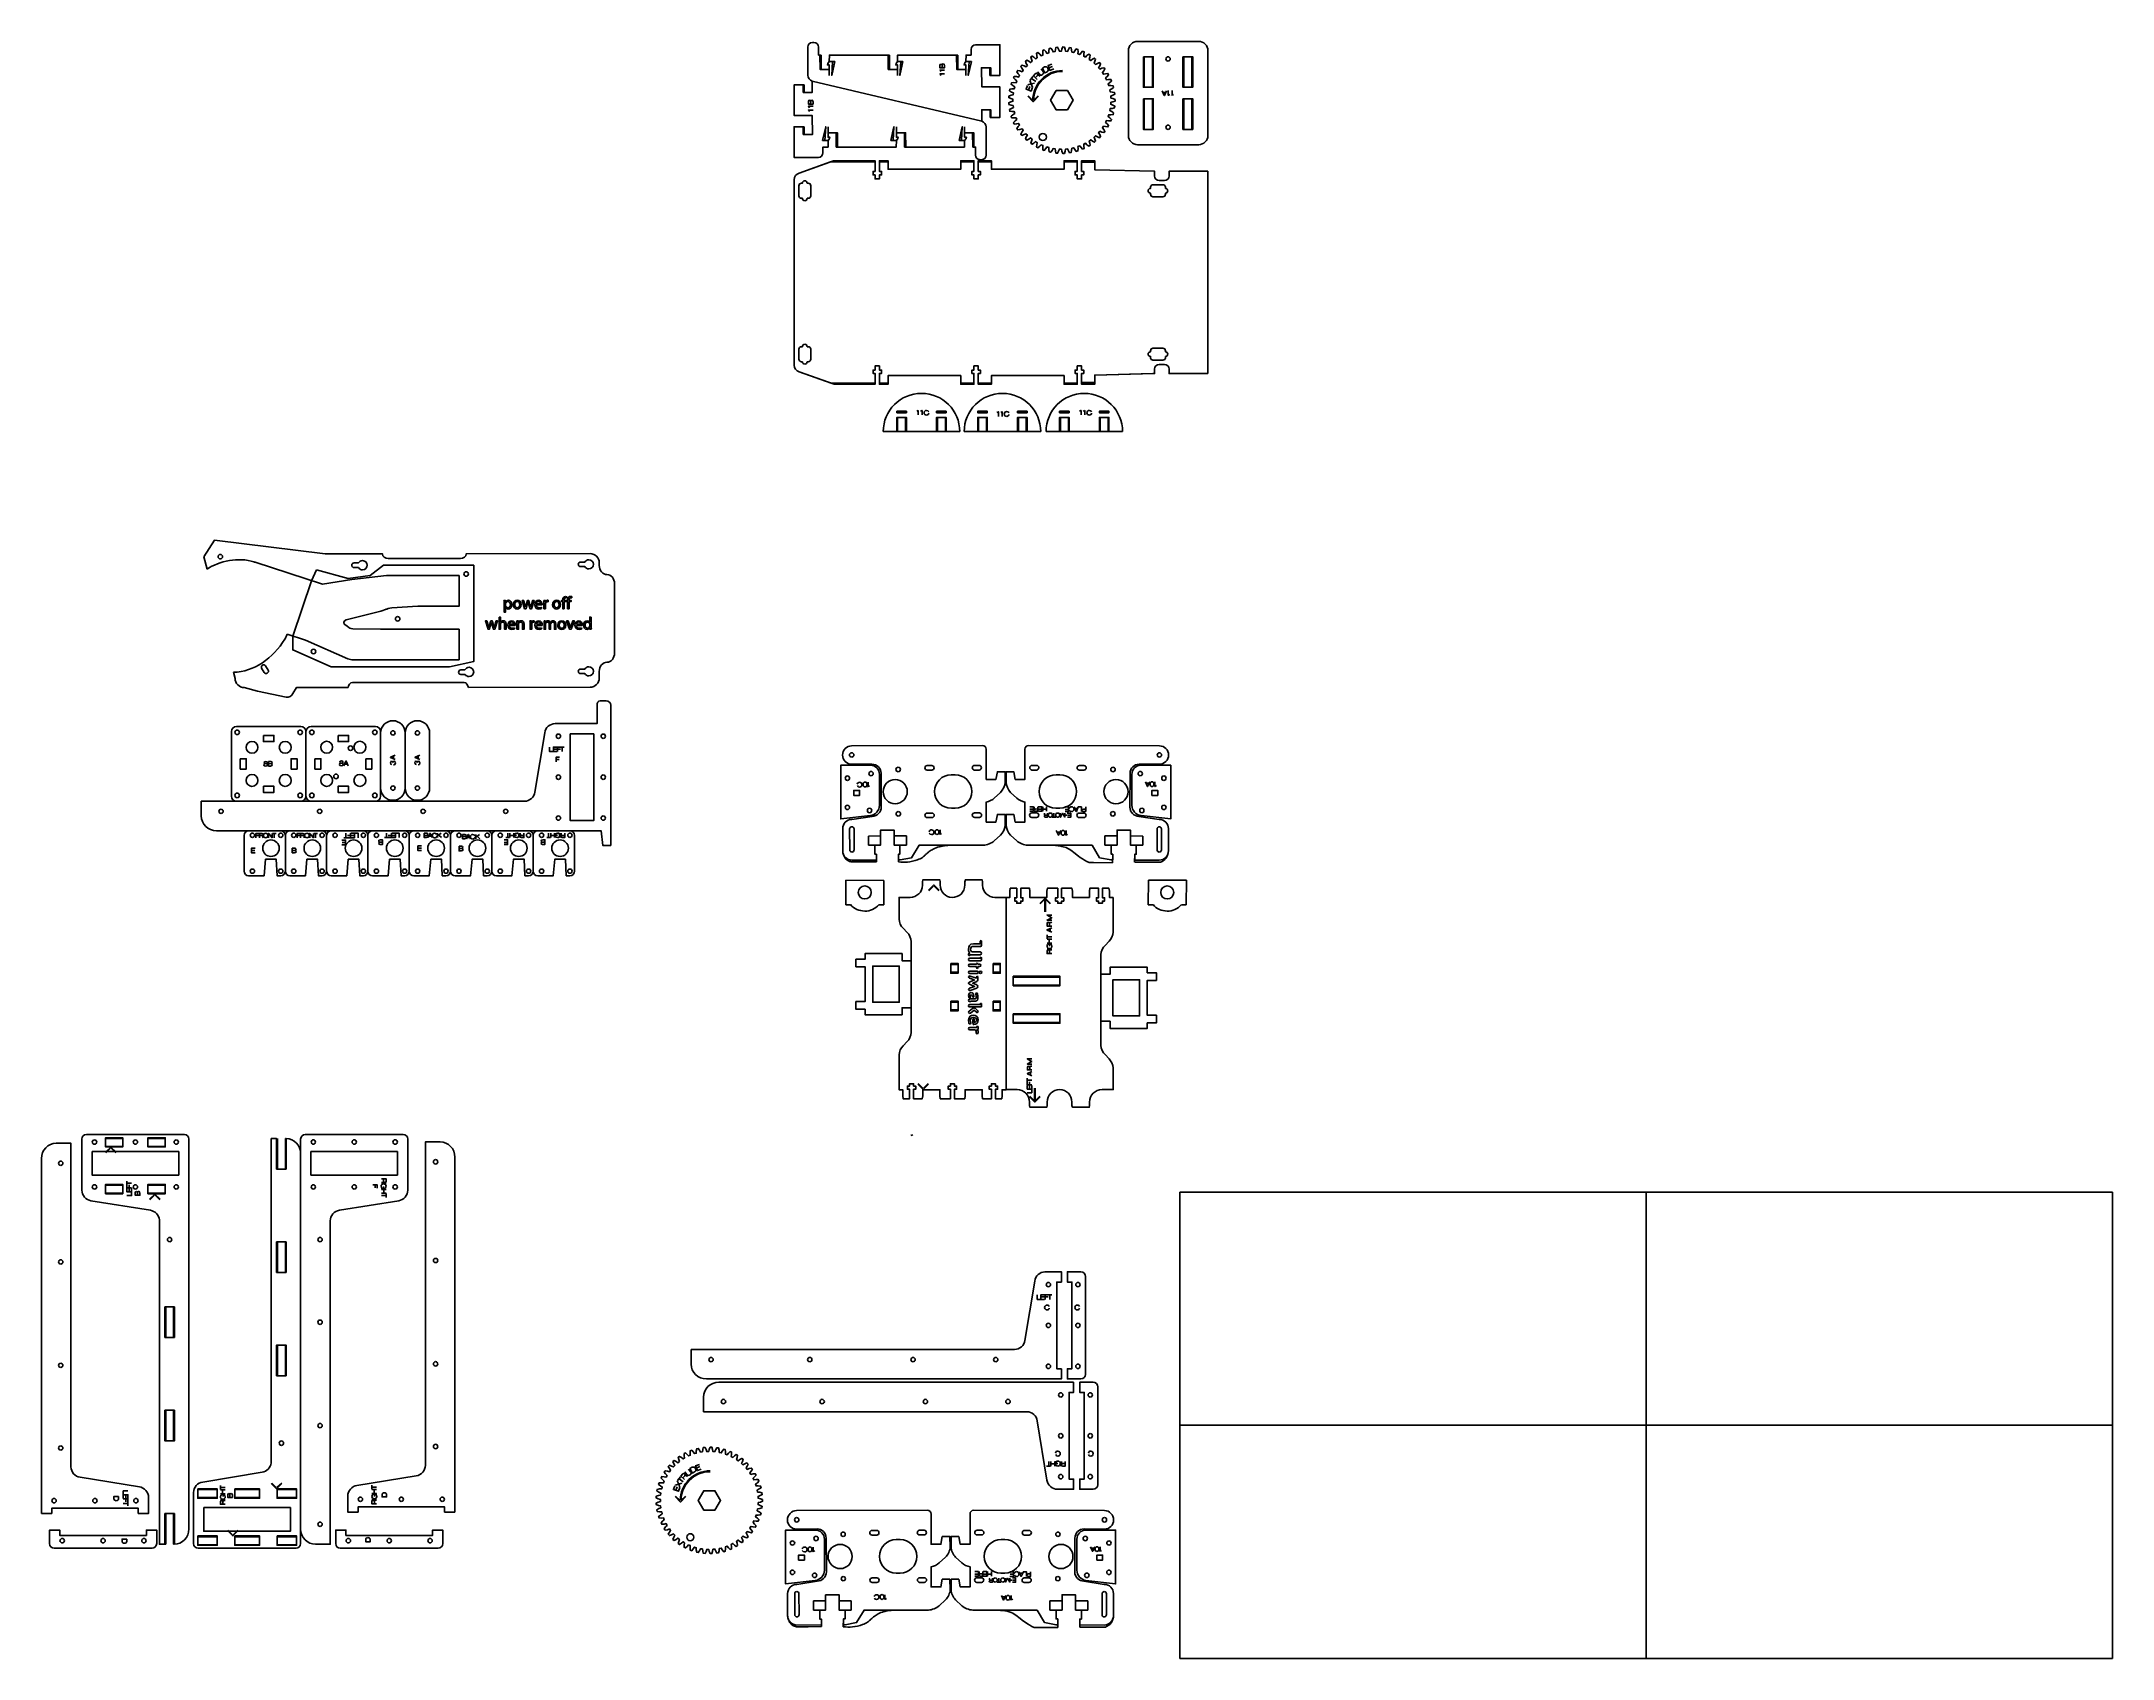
# Model space of a CAD drawing. Extents: x -1354 to 0, y -305 to 752.
import ezdxf

# ---------------------------------------------------------------- set-up
doc = ezdxf.new("R2010")
doc.units = 0
doc.layers.get('0').update_dxf_attribs({"true_color": 0xffffff})
for name, color, linetype, true_color in [('CHANGED_PARTS', 3, 'Continuous', 0x00ff00), ('CUTS', 1, 'Continuous', 0xff0000), ('ORIGIONAL_PARTS_THAT_WERE_', 6, 'Continuous', 0xff00ff), ('TEXT', 5, 'Continuous', 0x0000ff)]:
    doc.layers.add(name, color=color, linetype=linetype, true_color=true_color)
doc.layers.add('laser bed referance', color=3, linetype='Continuous', lineweight=25, true_color=0x00ff00)
doc.layers.add('Referance lines', color=2, linetype='Continuous', lineweight=25, true_color=0xffff00)

msp = doc.modelspace()

# ---------------------------------------------------------------- linework, layer by layer
for p, q in [((-824.2, 291.6), (-738.7, 291.9)), ((-708.4, 291.9), (-623, 291.6))]:
    msp.add_line(p, q)
at = {"layer": 'CHANGED_PARTS'}
for p, q in [((-845.8, 743), (-845.8, 748.2)), ((-727.2, 749.7), (-743.1, 749.7)), ((-727.2, 729.7), (-727.2, 749.7)), ((-844.1, 743), (-845.8, 743)), ((-844.9, 743), (-844.1, 743)), ((-844, 733.6), (-844.1, 743)), ((-844, 733.6), (-838.8, 733.6)), ((-838.7, 743), (-838.8, 738.7)), ((-799.5, 743), (-838.7, 743)), ((-800.3, 743), (-799.5, 743)), ((-799.4, 733.6), (-799.5, 743)), ((-799.4, 733.6), (-794.2, 733.6)), ((-754.8, 743), (-794.1, 743)), ((-794.1, 743), (-794.1, 738.7)), ((-755.6, 743), (-754.8, 743)), ((-754.7, 733.6), (-754.8, 743)), ((-754.7, 733.6), (-749.5, 733.6)), ((-739.3, 734.7), (-733.9, 734.7)), ((-739, 722.2), (-739.3, 734.7)), ((-739.3, 734.7), (-733.9, 734.7)), ((-733.9, 734.7), (-733.9, 729.7)), ((-733.9, 734.7), (-733.9, 729.7)), ((-632.9, 741.9), (-627.5, 741.9)), ((-632.9, 741.9), (-632.9, 721.9)), ((-627.5, 741.9), (-627.5, 721.9)), ((-607.1, 741.9), (-601.7, 741.9)), ((-607.1, 741.9), (-607.1, 721.9)), ((-601.7, 741.9), (-601.7, 721.9)), ((-855.3, 723.5), (-861.8, 723.5)), ((-861.8, 723.5), (-861.8, 703.5)), ((-855.3, 718.5), (-855.3, 723.5)), ((-855.3, 718.5), (-849.9, 718.5)), ((-849.9, 726), (-739.1, 699.7)), ((-849.9, 726), (-849.9, 718.5)), ((-727.2, 722.2), (-739, 722.2)), ((-733.9, 729.7), (-727.2, 729.7)), ((-733.9, 729.7), (-727.2, 729.7)), ((-727.2, 702.2), (-727.2, 722.2)), ((-632.9, 721.9), (-627.5, 721.9)), ((-607.1, 721.9), (-601.7, 721.9)), ((-739.1, 699.7), (-739.1, 707.2)), ((-739.1, 707.2), (-733.7, 707.2)), ((-733.7, 707.2), (-733.7, 702.2)), ((-733.7, 707.2), (-733.7, 702.2)), ((-632.9, 714.4), (-627.5, 714.4)), ((-632.9, 714.4), (-632.9, 694.4)), ((-627.5, 714.4), (-627.5, 694.4)), ((-607.1, 714.4), (-601.7, 714.4)), ((-607.1, 714.4), (-607.1, 694.4)), ((-601.7, 714.4), (-601.7, 694.4)), ((-861.8, 703.5), (-850, 703.5)), ((-861.8, 696.1), (-855.1, 696.1)), ((-855.1, 696.1), (-861.8, 696.1)), ((-861.8, 696.1), (-861.8, 676.1)), ((-855.1, 696.1), (-855.1, 691.1)), ((-855.1, 691.1), (-855.1, 696.1)), ((-855.1, 691.1), (-849.7, 691.1)), ((-849.7, 691.1), (-855.1, 691.1)), ((-850, 703.5), (-849.7, 691.1)), ((-839.5, 692.2), (-834.3, 692.2)), ((-834.3, 692.2), (-834.2, 682.8)), ((-794.9, 692.2), (-789.7, 692.2)), ((-789.7, 692.2), (-789.6, 682.8)), ((-750.3, 692.2), (-745.1, 692.2)), ((-745.1, 692.2), (-745, 682.8)), ((-733.7, 702.2), (-727.2, 702.2)), ((-733.7, 702.2), (-727.2, 702.2)), ((-632.9, 694.4), (-627.5, 694.4)), ((-607.1, 694.4), (-601.7, 694.4)), ((-834.2, 682.8), (-833.4, 682.8)), ((-834.2, 682.8), (-795, 682.8)), ((-795, 682.8), (-794.9, 687.1)), ((-789.6, 682.8), (-788.8, 682.8)), ((-789.6, 682.8), (-750.4, 682.8)), ((-750.4, 682.8), (-750.3, 687.1)), ((-745, 682.8), (-744.2, 682.8)), ((-745, 682.8), (-743.2, 682.8)), ((-743.2, 682.8), (-743.2, 677.6)), ((-861.8, 676.1), (-845.9, 676.1)), ((-858.4, 665.8), (-837.9, 673.2)), ((-837.9, 673.2), (-808.8, 673.2)), ((-810.2, 664.7), (-810.2, 666.9)), ((-810.2, 666.9), (-808.8, 666.9)), ((-808.8, 666.9), (-810.2, 666.9)), ((-808.8, 664.7), (-810.2, 664.7)), ((-808.8, 673.2), (-808.8, 666.9)), ((-808.8, 662), (-808.8, 664.7)), ((-800.3, 673.2), (-806, 673.2)), ((-806, 673.2), (-806, 666.9)), ((-806, 666.9), (-804.6, 666.9)), ((-804.6, 664.7), (-806, 664.7)), ((-806, 664.7), (-806, 662)), ((-804.6, 666.9), (-804.6, 664.7)), ((-800.3, 668.3), (-800.3, 673.2)), ((-800.3, 668.3), (-752.8, 668.3)), ((-752.8, 668.3), (-752.8, 673.2)), ((-752.8, 673.2), (-744.2, 673.2)), ((-744.2, 666.9), (-745.6, 666.9)), ((-745.6, 666.9), (-745.6, 664.7)), ((-745.6, 664.7), (-744.2, 664.7)), ((-744.2, 673.2), (-744.2, 666.9)), ((-744.2, 664.7), (-744.2, 662)), ((-732.8, 673.2), (-741.4, 673.2)), ((-741.4, 666.9), (-741.4, 673.2)), ((-740, 666.9), (-741.4, 666.9)), ((-741.4, 662), (-741.4, 664.7)), ((-741.4, 664.7), (-740, 664.7)), ((-740, 664.7), (-740, 666.9)), ((-732.8, 668.3), (-732.8, 673.2)), ((-732.8, 668.3), (-685.3, 668.3)), ((-685.3, 668.3), (-685.3, 673.2)), ((-685.3, 673.2), (-676.7, 673.2)), ((-676.7, 666.9), (-678.1, 666.9)), ((-678.1, 666.9), (-678.1, 664.7)), ((-678.1, 664.7), (-676.7, 664.7)), ((-676.7, 673.2), (-676.7, 666.9)), ((-676.7, 664.7), (-676.7, 662)), ((-665.3, 672.9), (-673.9, 672.9)), ((-673.9, 666.9), (-673.9, 672.9)), ((-672.5, 666.9), (-673.9, 666.9)), ((-673.9, 662), (-673.9, 664.7)), ((-673.9, 664.7), (-672.5, 664.7)), ((-672.5, 664.7), (-672.5, 666.9)), ((-665.3, 668), (-665.3, 672.9)), ((-665.3, 668), (-626.2, 667)), ((-626.2, 667), (-626.2, 664)), ((-806, 662), (-808.8, 662)), ((-744.2, 662), (-741.4, 662)), ((-676.7, 662), (-673.9, 662)), ((-858.4, 536), (-837.6, 528.6)), ((-837.6, 528.6), (-808.8, 528.6)), ((-808.8, 537.1), (-810.2, 537.1)), ((-810.2, 537.1), (-810.2, 534.9)), ((-810.2, 534.9), (-808.8, 534.9)), ((-806, 539.8), (-808.8, 539.8)), ((-808.8, 539.8), (-808.8, 537.1)), ((-808.8, 528.6), (-808.8, 534.9)), ((-806, 537.1), (-806, 539.8)), ((-804.6, 537.1), (-806, 537.1)), ((-806, 528.6), (-806, 534.9)), ((-806, 534.9), (-804.6, 534.9)), ((-800.3, 528.6), (-806, 528.6)), ((-804.6, 534.9), (-804.6, 537.1)), ((-800.3, 528.6), (-800.3, 533.5)), ((-800.3, 533.5), (-752.8, 533.5)), ((-752.8, 528.6), (-752.8, 533.5)), ((-752.8, 528.6), (-744.2, 528.6)), ((-745.6, 534.9), (-745.6, 537.1)), ((-745.6, 537.1), (-744.2, 537.1)), ((-744.2, 534.9), (-745.6, 534.9)), ((-744.2, 537.1), (-744.2, 539.8)), ((-744.2, 539.8), (-741.4, 539.8)), ((-744.2, 528.6), (-744.2, 534.9)), ((-741.4, 539.8), (-741.4, 537.1)), ((-741.4, 537.1), (-740, 537.1)), ((-740, 534.9), (-741.4, 534.9)), ((-741.4, 528.6), (-741.4, 534.9)), ((-732.8, 528.6), (-741.4, 528.6)), ((-740, 537.1), (-740, 534.9)), ((-732.8, 528.6), (-732.8, 533.5)), ((-732.8, 533.5), (-685.3, 533.5)), ((-685.3, 528.6), (-685.3, 533.5)), ((-685.3, 528.6), (-676.7, 528.6)), ((-678.1, 534.9), (-678.1, 537.1)), ((-678.1, 537.1), (-676.7, 537.1)), ((-676.7, 534.9), (-678.1, 534.9)), ((-676.7, 537.1), (-676.7, 539.8)), ((-676.7, 539.8), (-673.9, 539.8)), ((-676.7, 528.6), (-676.7, 534.9)), ((-673.9, 539.8), (-673.9, 537.1)), ((-673.9, 537.1), (-672.5, 537.1)), ((-672.5, 534.9), (-673.9, 534.9)), ((-673.9, 534.9), (-673.9, 528.9)), ((-665.3, 528.9), (-673.9, 528.9)), ((-672.5, 537.1), (-672.5, 534.9)), ((-665.3, 533.8), (-626.2, 534.8)), ((-665.3, 528.9), (-665.3, 533.8)), ((-626.2, 534.8), (-626.2, 537.8)), ((-794.1, 510.2), (-788.9, 510.2)), ((-794.1, 510.2), (-794.1, 509.2)), ((-794.1, 509.2), (-788.9, 509.2)), ((-794.1, 506.2), (-788.9, 506.2)), ((-794.1, 506.2), (-794.1, 496.9)), ((-793.7, 510.2), (-789.3, 510.2)), ((-793.7, 509.2), (-789.3, 509.2)), ((-793.7, 506.2), (-789.3, 506.2)), ((-788.9, 510.2), (-788.9, 509.2)), ((-788.9, 506.2), (-788.9, 496.9)), ((-768.1, 510.2), (-762.9, 510.2)), ((-768.1, 510.2), (-768.1, 509.2)), ((-768.1, 509.2), (-762.9, 509.2)), ((-768.1, 506.2), (-762.9, 506.2)), ((-768.1, 506.2), (-768.1, 496.9)), ((-767.7, 510.2), (-763.3, 510.2)), ((-767.7, 509.2), (-763.3, 509.2)), ((-767.7, 506.2), (-763.3, 506.2)), ((-762.9, 510.2), (-762.9, 509.2)), ((-762.9, 506.2), (-762.9, 496.9)), ((-741.2, 510.2), (-736, 510.2)), ((-741.2, 510.2), (-741.2, 509.2)), ((-741.2, 509.2), (-736, 509.2)), ((-741.2, 506.2), (-736, 506.2)), ((-741.2, 506.2), (-741.2, 496.9)), ((-740.8, 510.2), (-736.4, 510.2)), ((-740.8, 509.2), (-736.4, 509.2)), ((-740.8, 506.2), (-736.4, 506.2)), ((-736, 510.2), (-736, 509.2)), ((-736, 506.2), (-736, 496.9)), ((-715.2, 510.2), (-710, 510.2)), ((-715.2, 510.2), (-715.2, 509.2)), ((-715.2, 509.2), (-710, 509.2)), ((-715.2, 506.2), (-710, 506.2)), ((-715.2, 506.2), (-715.2, 496.9)), ((-714.8, 510.2), (-710.4, 510.2)), ((-714.8, 509.2), (-710.4, 509.2)), ((-714.8, 506.2), (-710.4, 506.2)), ((-710, 510.2), (-710, 509.2)), ((-710, 506.2), (-710, 496.9)), ((-687.7, 510.2), (-682.5, 510.2)), ((-687.7, 510.2), (-687.7, 509.2)), ((-687.7, 509.2), (-682.5, 509.2)), ((-687.7, 506.2), (-682.5, 506.2)), ((-687.7, 506.2), (-687.7, 496.9)), ((-687.3, 510.2), (-682.9, 510.2)), ((-687.3, 509.2), (-682.9, 509.2)), ((-687.3, 506.2), (-682.9, 506.2)), ((-682.5, 510.2), (-682.5, 509.2)), ((-682.5, 506.2), (-682.5, 496.9)), ((-661.7, 510.2), (-656.5, 510.2)), ((-661.7, 510.2), (-661.7, 509.2)), ((-661.7, 509.2), (-656.5, 509.2)), ((-661.7, 506.2), (-656.5, 506.2)), ((-661.7, 506.2), (-661.7, 496.9)), ((-661.3, 510.2), (-656.9, 510.2)), ((-661.3, 509.2), (-656.9, 509.2)), ((-661.3, 506.2), (-656.9, 506.2)), ((-656.5, 510.2), (-656.5, 509.2)), ((-656.5, 506.2), (-656.5, 496.9)), ((-830, 222.4), (-830, 222.9)), ((-759.4, 143.6), (-759.4, 148.8)), ((-759.4, 148.8), (-754.6, 148.8)), ((-759.4, 143.6), (-754.6, 143.6)), ((-754.6, 143.6), (-754.6, 148.8)), ((-731.7, 143.6), (-731.7, 148.8)), ((-731.7, 148.8), (-727, 148.8)), ((-731.7, 143.6), (-727, 143.6)), ((-727, 143.6), (-727, 148.8)), ((-718.5, 135.3), (-718.5, 140.5)), ((-718.5, 140.5), (-688, 140.5)), ((-688, 135.3), (-688, 140.5)), ((-759.4, 119), (-759.4, 124.2)), ((-759.4, 124.2), (-754.6, 124.2)), ((-754.6, 119), (-754.6, 124.2)), ((-731.7, 119), (-731.7, 124.2)), ((-731.7, 124.2), (-727, 124.2)), ((-727, 119), (-727, 124.2)), ((-718.5, 135.3), (-688, 135.3)), ((-759.4, 119), (-754.6, 119)), ((-731.7, 119), (-727, 119)), ((-718.5, 110.8), (-718.5, 116)), ((-718.5, 116), (-688, 116)), ((-718.5, 110.8), (-688, 110.8)), ((-688, 110.8), (-688, 116)), ((-1311.8, 29.9), (-1311.8, 35.1)), ((-1311.8, 35.1), (-1300.6, 35.1)), ((-1311.8, 29.9), (-1300.6, 29.9)), ((-1300.6, 29.9), (-1300.6, 35.1)), ((-1284.1, 29.9), (-1284.1, 35.1)), ((-1284.1, 35.1), (-1272.8, 35.1)), ((-1284.1, 29.9), (-1272.8, 29.9)), ((-1272.8, 29.9), (-1272.8, 35.1)), ((-1200, 35), (-1203.5, 35)), ((-1203.5, 35), (-1203.5, -177)), ((-1199.5, 15), (-1199.5, 35)), ((-1193.8, 35), (-1194.3, 35)), ((-1194.3, 35), (-1194.3, 15)), ((-1199.5, 15), (-1194.3, 15)), ((-1311.8, -0.6), (-1311.8, 4.6)), ((-1311.8, 4.6), (-1300.6, 4.6)), ((-1300.6, -0.6), (-1300.6, 4.6)), ((-1284.1, -0.6), (-1284.1, 4.6)), ((-1284.1, 4.6), (-1272.8, 4.6)), ((-1272.8, -0.6), (-1272.8, 4.6)), ((-1311.8, -0.6), (-1300.6, -0.6)), ((-1284.1, -0.6), (-1272.8, -0.6)), ((-1276.6, -230.1), (-1276.6, -18.1)), ((-1199.5, -32.5), (-1194.3, -32.5)), ((-1199.5, -32.5), (-1199.5, -52.5)), ((-1194.3, -32.5), (-1194.3, -52.5)), ((-1199.5, -52.5), (-1194.3, -52.5)), ((-1272.5, -75), (-1267.3, -75)), ((-1272.5, -75), (-1272.5, -95)), ((-1267.3, -75), (-1267.3, -95)), ((-1272.5, -95), (-1267.3, -95)), ((-1199.5, -100), (-1194.3, -100)), ((-1199.5, -100), (-1199.5, -120)), ((-1194.3, -100), (-1194.3, -120)), ((-1199.5, -120), (-1194.3, -120)), ((-1272.5, -142.6), (-1267.3, -142.6)), ((-1272.5, -142.6), (-1272.5, -162.6)), ((-1267.3, -142.6), (-1267.3, -162.6)), ((-1272.5, -162.6), (-1267.3, -162.6)), ((-1251.6, -199.6), (-1251.6, -194.4)), ((-1251.6, -194.4), (-1238.8, -194.4)), ((-1251.6, -199.6), (-1238.8, -199.6)), ((-1238.8, -199.6), (-1238.8, -194.4)), ((-1227.4, -199.6), (-1227.4, -194.4)), ((-1227.4, -194.4), (-1211.1, -194.4)), ((-1227.4, -199.6), (-1211.1, -199.6)), ((-1211.1, -199.6), (-1211.1, -194.4)), ((-1199.7, -199.6), (-1199.7, -194.4)), ((-1199.7, -194.4), (-1186.9, -194.4)), ((-1199.7, -199.6), (-1186.9, -199.6)), ((-1186.9, -199.6), (-1186.9, -194.4)), ((-1272.5, -210.1), (-1267.3, -210.1)), ((-1272.5, -210.1), (-1272.5, -230.1)), ((-1267.3, -210.1), (-1267.3, -230.1)), ((-860.1, -208.1), (-774.7, -207.9)), ((-744.4, -207.9), (-658.9, -208.1)), ((-1272.5, -230.1), (-1276.6, -230.1)), ((-1266.9, -230.1), (-1267.3, -230.1)), ((-1251.6, -230.4), (-1251.6, -225.2)), ((-1251.6, -225.2), (-1238.8, -225.2)), ((-1238.8, -230.4), (-1238.8, -225.2)), ((-1227.4, -230.4), (-1227.4, -225.2)), ((-1227.4, -225.2), (-1211.1, -225.2)), ((-1211.1, -230.4), (-1211.1, -225.2)), ((-1199.7, -230.4), (-1199.7, -225.2)), ((-1199.7, -225.2), (-1186.9, -225.2)), ((-1186.9, -230.4), (-1186.9, -225.2)), ((-1251.6, -230.4), (-1238.8, -230.4)), ((-1227.4, -230.4), (-1211.1, -230.4)), ((-1199.7, -230.4), (-1186.9, -230.4)), ((-865.9, -277.3), (-866, -276.9))]:
    msp.add_line(p, q, dxfattribs=at)
at = {"layer": 'CHANGED_PARTS', "color": 3, "true_color": 0x00ff00}
for p, q in [((-805.2, 232.7), (-813.2, 232.6)), ((-813.2, 232.6), (-813.2, 226.6)), ((-805.2, 236.6), (-796.4, 236.6)), ((-805.2, 236.6), (-805.2, 232.7)), ((-796.4, 236.6), (-796.4, 232.7)), ((-796.4, 232.7), (-788.4, 232.7)), ((-788.4, 232.7), (-788.4, 226.7)), ((-650.7, 232.7), (-658.7, 232.7)), ((-658.7, 232.7), (-658.7, 226.7)), ((-650.7, 236.6), (-650.7, 232.7)), ((-650.7, 236.6), (-641.9, 236.6)), ((-641.9, 236.6), (-641.9, 232.7)), ((-641.9, 232.7), (-633.9, 232.6)), ((-633.9, 232.6), (-633.9, 226.6)), ((-813.2, 226.6), (-809, 226.7)), ((-809, 226.7), (-809, 220.8)), ((-809, 220.8), (-808, 220.8)), ((-808, 220.8), (-807.9, 215.9)), ((-792.6, 220.9), (-793.6, 220.8)), ((-793.6, 220.8), (-793.6, 215.7)), ((-788.4, 226.7), (-792.6, 226.7)), ((-792.6, 226.7), (-792.6, 220.9)), ((-758.6, 226.6), (-738.1, 226.6)), ((-709.1, 226.6), (-693.5, 226.6)), ((-693.5, 226.6), (-690.9, 226.5)), ((-690.9, 226.5), (-690.1, 226.4)), ((-690.1, 226.4), (-689.2, 226.3)), ((-689.2, 226.3), (-688.1, 226.2)), ((-688.1, 226.2), (-686.7, 225.9)), ((-686.7, 225.9), (-685.8, 225.7)), ((-685.8, 225.7), (-683.9, 225.1)), ((-683.9, 225.1), (-682.9, 224.6)), ((-682.9, 224.6), (-682, 224.1)), ((-682, 224.1), (-680.8, 223.4)), ((-680.8, 223.4), (-680, 222.7)), ((-680, 222.7), (-678.9, 221.9)), ((-678.9, 221.9), (-675.9, 219.5)), ((-675.9, 219.5), (-674.8, 218.7)), ((-674.8, 218.7), (-673.2, 217.7)), ((-673.2, 217.7), (-671.9, 216.8)), ((-671.9, 216.8), (-670.4, 216)), ((-658.7, 226.7), (-654.6, 226.7)), ((-654.6, 226.7), (-654.6, 220.9)), ((-654.6, 220.9), (-653.5, 220.8)), ((-653.5, 220.8), (-653.6, 215.2)), ((-639.1, 220.8), (-639.2, 215.6)), ((-638.1, 220.8), (-639.1, 220.8)), ((-633.9, 226.6), (-638.1, 226.7)), ((-638.1, 226.7), (-638.1, 220.8)), ((-619.5, 217.3), (-620.5, 216.4)), ((-618.6, 218.3), (-619.5, 217.3)), ((-617.9, 219.5), (-618.6, 218.3)), ((-617.4, 220.8), (-617.9, 219.5)), ((-617.2, 222), (-617.4, 220.8)), ((-617.2, 222), (-617.1, 222.9)), ((-827.9, 203.8), (-828, 187.8)), ((-827.9, 203.8), (-803.1, 203.7)), ((-816.6, 215.8), (-824.4, 215.7)), ((-807.9, 215.9), (-816.6, 215.8)), ((-803.1, 203.7), (-803.2, 187.7)), ((-670.4, 216), (-668.9, 215.3)), ((-668.9, 215.3), (-666.1, 215.3)), ((-666.1, 215.3), (-653.6, 215.2)), ((-622.3, 215.6), (-639.1, 215.6)), ((-630.2, 203.8), (-630.3, 187.8)), ((-630.2, 203.8), (-605.4, 203.8)), ((-621.6, 215.9), (-622.3, 215.6)), ((-620.5, 216.4), (-621.6, 215.9)), ((-605.4, 203.8), (-605.5, 187.8)), ((-828, 187.8), (-824.9, 187.8)), ((-806.3, 187.7), (-803.2, 187.7)), ((-630.3, 187.8), (-627.2, 187.8)), ((-608.6, 187.8), (-605.5, 187.8)), ((-679.1, -124.2), (-911, -124.2)), ((-841.2, -267.1), (-849.2, -267.1)), ((-849.2, -267.1), (-849.2, -273.1)), ((-841.2, -263.2), (-832.4, -263.1)), ((-841.2, -263.2), (-841.2, -267.1)), ((-832.4, -263.1), (-832.4, -267.1)), ((-832.4, -267.1), (-824.4, -267.1)), ((-824.4, -267.1), (-824.4, -273.1)), ((-686.6, -267.1), (-694.6, -267.1)), ((-694.6, -267.1), (-694.6, -273.1)), ((-686.6, -263.1), (-686.6, -267.1)), ((-686.6, -263.1), (-677.8, -263.2)), ((-677.8, -263.2), (-677.8, -267.1)), ((-677.8, -267.1), (-669.8, -267.1)), ((-669.8, -267.1), (-669.8, -273.1)), ((-852.5, -284), (-860.3, -284)), ((-843.8, -283.9), (-852.5, -284)), ((-849.2, -273.1), (-845, -273.1)), ((-845, -273.1), (-845, -279)), ((-845, -279), (-843.9, -279)), ((-843.9, -279), (-843.8, -283.9)), ((-829.5, -278.9), (-829.6, -284)), ((-828.5, -278.9), (-829.5, -278.9)), ((-824.4, -273.1), (-828.5, -273.1)), ((-828.5, -273.1), (-828.5, -278.9)), ((-794.5, -273.2), (-774, -273.1)), ((-745, -273.1), (-729.5, -273.2)), ((-729.5, -273.2), (-726.9, -273.3)), ((-726.9, -273.3), (-726, -273.3)), ((-726, -273.3), (-725.1, -273.4)), ((-725.1, -273.4), (-724.1, -273.6)), ((-724.1, -273.6), (-722.6, -273.9)), ((-722.6, -273.9), (-721.8, -274.1)), ((-721.8, -274.1), (-719.8, -274.7)), ((-719.8, -274.7), (-718.8, -275.2)), ((-718.8, -275.2), (-717.9, -275.7)), ((-717.9, -275.7), (-716.8, -276.4)), ((-716.8, -276.4), (-715.9, -277)), ((-715.9, -277), (-714.8, -277.9)), ((-714.8, -277.9), (-711.8, -280.3)), ((-711.8, -280.3), (-710.8, -281.1)), ((-710.8, -281.1), (-709.2, -282.1)), ((-709.2, -282.1), (-707.8, -282.9)), ((-707.8, -282.9), (-706.3, -283.8)), ((-706.3, -283.8), (-704.8, -284.5)), ((-694.6, -273.1), (-690.5, -273.1)), ((-690.5, -273.1), (-690.5, -278.9)), ((-690.5, -278.9), (-689.5, -278.9)), ((-689.5, -278.9), (-689.5, -284.5)), ((-674, -279), (-675.1, -279)), ((-675.1, -279), (-675.1, -284.2)), ((-658.3, -284.2), (-675.1, -284.2)), ((-669.8, -273.1), (-674, -273.1)), ((-674, -273.1), (-674, -279)), ((-657.5, -283.9), (-658.3, -284.2)), ((-656.4, -283.3), (-657.5, -283.9)), ((-655.4, -282.5), (-656.4, -283.3)), ((-654.6, -281.4), (-655.4, -282.5)), ((-653.9, -280.3), (-654.6, -281.4)), ((-653.4, -279), (-653.9, -280.3)), ((-653.1, -277.7), (-653.4, -279)), ((-653.1, -277.7), (-653.1, -276.9)), ((-704.8, -284.5), (-702, -284.5)), ((-702, -284.5), (-689.5, -284.5))]:
    msp.add_line(p, q, dxfattribs=at)
for points in [[(-687.1, -115.4), (-690.1, -115.4), (-690.1, -58.8), (-687.1, -58.8), (-687.1, -52.1), (-687.1, -52.1), (-697.8, -52.1)], [(-674.3, -122.1), (-683.1, -122.1), (-683.1, -115.4), (-680.2, -115.4), (-680.2, -58.8), (-683.1, -58.8), (-683.1, -52.1), (-680.2, -52.1), (-674.3, -52.1)], [(-704.5, -58.1), (-710.9, -96.9)], [(-671.3, -55.1), (-671.3, -119.1), (-671.3, -119.1)], [(-717.7, -102.8), (-725.3, -102.8), (-929.1, -102.8)], [(-919.1, -122.1), (-687.1, -122.1), (-687.1, -115.4), (-687.1, -115.4)], [(-679.1, -124.2), (-679.1, -130.9), (-682, -130.9), (-682, -187.5), (-679.1, -187.5), (-679.1, -194.2), (-689.7, -194.2)], [(-666.3, -124.2), (-675.1, -124.2), (-675.1, -130.9), (-672.1, -130.9), (-672.1, -187.5), (-675.1, -187.5), (-675.1, -194.2), (-666.3, -194.2)], [(-663.3, -191.2), (-663.3, -127.2), (-663.3, -127.2)], [(-709.6, -143.5), (-717.2, -143.5), (-921, -143.5)], [(-696.5, -188.3), (-702.8, -149.5)]]:
    msp.add_lwpolyline(points, dxfattribs=at)
for centre in [(-815.6, 195.8), (-617.9, 195.8)]:
    msp.add_circle(centre, 4.25, dxfattribs=at)
for centre in [(-815.6, 195.8), (-617.9, 195.8)]:
    msp.add_arc(centre, 12.2, 220.5677, 319.0221, dxfattribs=at)
for points, knots in [([(-824.4, 215.7), (-825.2, 216), (-826.7, 216.4), (-828.1, 217.8), (-829.1, 219.3), (-829.7, 220.7), (-829.9, 221.9), (-830, 222.4)], [0, 0, 0, 0, 2.433095, 4.57217, 5.897493, 7.664195, 9.361944, 9.361944, 9.361944, 9.361944]), ([(-793.6, 215.7), (-791.6, 215.6), (-787.4, 215.3), (-782.1, 216.8), (-778.2, 218.2), (-776.4, 219.9), (-775.1, 221.2), (-773.2, 222.7), (-770.6, 224.4), (-767.6, 225.5), (-764, 226.3), (-761.2, 226.6), (-759.1, 226.6), (-758.6, 226.6)], [0, 0, 0, 0, 5.875427, 12.707763, 16.361945, 17.995967, 20.0759, 22.036762, 25.11717, 29.265572, 31.675807, 36.152851, 37.779355, 37.779355, 37.779355, 37.779355]), ([(-860.3, -284), (-861.1, -283.8), (-862.6, -283.4), (-864.1, -282), (-865, -280.5), (-865.7, -279), (-865.9, -277.9), (-865.9, -277.3)], [0, 0, 0, 0, 2.433095, 4.57217, 5.897493, 7.664195, 9.361944, 9.361944, 9.361944, 9.361944]), ([(-829.6, -284), (-827.6, -284.2), (-823.3, -284.5), (-818, -283), (-814.2, -281.6), (-812.4, -279.9), (-811, -278.5), (-809.2, -277.1), (-806.6, -275.4), (-803.6, -274.2), (-800, -273.4), (-797.1, -273.2), (-795.1, -273.2), (-794.5, -273.2)], [0, 0, 0, 0, 5.875427, 12.707763, 16.361945, 17.995967, 20.0759, 22.036762, 25.11717, 29.265572, 31.675807, 36.152851, 37.779355, 37.779355, 37.779355, 37.779355])]:
    msp.add_open_spline(points, degree=3, knots=knots, dxfattribs=at)
for points in [[(-697.8, -52.1), (-701.1, -52.1), (-704.1, -54.8), (-704.5, -58.1)], [(-674.3, -52.1), (-672.7, -52.1), (-671.3, -53.5), (-671.3, -55.1)], [(-697, -60.4), (-697, -59.6), (-696.3, -59), (-695.6, -59)], [(-695.6, -61.8), (-696.3, -61.8), (-697, -61.2), (-697, -60.4)], [(-695.6, -59), (-694.8, -59), (-694.1, -59.6), (-694.1, -60.4)], [(-694.1, -60.4), (-694.1, -61.2), (-694.8, -61.8), (-695.6, -61.8)], [(-677.7, -60.4), (-677.7, -59.6), (-677, -59), (-676.2, -59)], [(-676.2, -61.8), (-677, -61.8), (-677.7, -61.2), (-677.7, -60.4)], [(-676.2, -59), (-675.4, -59), (-674.8, -59.6), (-674.8, -60.4)], [(-674.8, -60.4), (-674.8, -61.2), (-675.4, -61.8), (-676.2, -61.8)], [(-697, -87.1), (-697, -86.3), (-696.3, -85.7), (-695.6, -85.7)], [(-695.6, -88.5), (-696.3, -88.5), (-697, -87.9), (-697, -87.1)], [(-695.6, -85.7), (-694.8, -85.7), (-694.1, -86.3), (-694.1, -87.1)], [(-694.1, -87.1), (-694.1, -87.9), (-694.8, -88.5), (-695.6, -88.5)], [(-677.7, -87.1), (-677.7, -86.3), (-677, -85.7), (-676.2, -85.7)], [(-676.2, -88.5), (-677, -88.5), (-677.7, -87.9), (-677.7, -87.1)], [(-676.2, -85.7), (-675.4, -85.7), (-674.8, -86.3), (-674.8, -87.1)], [(-674.8, -87.1), (-674.8, -87.9), (-675.4, -88.5), (-676.2, -88.5)], [(-929.1, -102.8), (-929.1, -102.8), (-929.1, -107.2), (-929.1, -112.5)], [(-917.4, -109.5), (-917.4, -108.7), (-916.8, -108), (-916, -108)], [(-916, -108), (-915.2, -108), (-914.6, -108.7), (-914.6, -109.5)], [(-853, -109.5), (-853, -108.7), (-852.3, -108), (-851.5, -108)], [(-851.5, -108), (-850.7, -108), (-850.1, -108.7), (-850.1, -109.5)], [(-785.4, -109.5), (-785.4, -108.7), (-784.8, -108), (-784, -108)], [(-784, -108), (-783.2, -108), (-782.6, -108.7), (-782.6, -109.5)], [(-731.4, -109.5), (-731.4, -108.7), (-730.8, -108), (-730, -108)], [(-730, -108), (-729.2, -108), (-728.6, -108.7), (-728.6, -109.5)], [(-710.9, -96.9), (-711.3, -100.1), (-714.4, -102.8), (-717.7, -102.8)], [(-929.1, -112.5), (-929.1, -117.8), (-924.6, -122.1), (-919.1, -122.1)], [(-916, -110.9), (-916.8, -110.9), (-917.4, -110.3), (-917.4, -109.5)], [(-914.6, -109.5), (-914.6, -110.3), (-915.2, -110.9), (-916, -110.9)], [(-851.5, -110.9), (-852.3, -110.9), (-853, -110.3), (-853, -109.5)], [(-850.1, -109.5), (-850.1, -110.3), (-850.7, -110.9), (-851.5, -110.9)], [(-784, -110.9), (-784.8, -110.9), (-785.4, -110.3), (-785.4, -109.5)], [(-782.6, -109.5), (-782.6, -110.3), (-783.2, -110.9), (-784, -110.9)], [(-730, -110.9), (-730.8, -110.9), (-731.4, -110.3), (-731.4, -109.5)], [(-728.6, -109.5), (-728.6, -110.3), (-729.2, -110.9), (-730, -110.9)], [(-697, -113.8), (-697, -113), (-696.3, -112.4), (-695.6, -112.4)], [(-695.6, -115.3), (-696.3, -115.3), (-697, -114.6), (-697, -113.8)], [(-695.6, -112.4), (-694.8, -112.4), (-694.1, -113), (-694.1, -113.8)], [(-694.1, -113.8), (-694.1, -114.6), (-694.8, -115.3), (-695.6, -115.3)], [(-677.7, -113.8), (-677.7, -113), (-677, -112.4), (-676.2, -112.4)], [(-676.2, -115.3), (-677, -115.3), (-677.7, -114.6), (-677.7, -113.8)], [(-676.2, -112.4), (-675.4, -112.4), (-674.8, -113), (-674.8, -113.8)], [(-674.8, -113.8), (-674.8, -114.6), (-675.4, -115.3), (-676.2, -115.3)], [(-671.3, -119.1), (-671.3, -120.8), (-672.7, -122.1), (-674.3, -122.1)], [(-921, -133.9), (-921, -128.6), (-916.5, -124.2), (-911, -124.2)], [(-921, -143.5), (-921, -143.5), (-921, -139.2), (-921, -133.9)], [(-687.5, -131.1), (-688.3, -131.1), (-688.9, -131.7), (-688.9, -132.5)], [(-688.9, -132.5), (-688.9, -133.3), (-688.3, -133.9), (-687.5, -133.9)], [(-686.1, -132.5), (-686.1, -131.7), (-686.7, -131.1), (-687.5, -131.1)], [(-687.5, -133.9), (-686.7, -133.9), (-686.1, -133.3), (-686.1, -132.5)], [(-668.2, -131.1), (-669, -131.1), (-669.6, -131.7), (-669.6, -132.5)], [(-669.6, -132.5), (-669.6, -133.3), (-669, -133.9), (-668.2, -133.9)], [(-666.8, -132.5), (-666.8, -131.7), (-667.4, -131.1), (-668.2, -131.1)], [(-668.2, -133.9), (-667.4, -133.9), (-666.8, -133.3), (-666.8, -132.5)], [(-663.3, -127.2), (-663.3, -125.6), (-664.6, -124.2), (-666.3, -124.2)], [(-907.9, -135.4), (-908.7, -135.4), (-909.4, -136.1), (-909.4, -136.9)], [(-909.4, -136.9), (-909.4, -137.7), (-908.7, -138.3), (-907.9, -138.3)], [(-906.5, -136.9), (-906.5, -136.1), (-907.2, -135.4), (-907.9, -135.4)], [(-907.9, -138.3), (-907.2, -138.3), (-906.5, -137.7), (-906.5, -136.9)], [(-843.5, -135.4), (-844.3, -135.4), (-844.9, -136.1), (-844.9, -136.9)], [(-844.9, -136.9), (-844.9, -137.7), (-844.3, -138.3), (-843.5, -138.3)], [(-842, -136.9), (-842, -136.1), (-842.7, -135.4), (-843.5, -135.4)], [(-843.5, -138.3), (-842.7, -138.3), (-842, -137.7), (-842, -136.9)], [(-775.9, -135.4), (-776.7, -135.4), (-777.4, -136.1), (-777.4, -136.9)], [(-777.4, -136.9), (-777.4, -137.7), (-776.7, -138.3), (-775.9, -138.3)], [(-774.5, -136.9), (-774.5, -136.1), (-775.2, -135.4), (-775.9, -135.4)], [(-775.9, -138.3), (-775.2, -138.3), (-774.5, -137.7), (-774.5, -136.9)], [(-721.9, -135.4), (-722.7, -135.4), (-723.4, -136.1), (-723.4, -136.9)], [(-723.4, -136.9), (-723.4, -137.7), (-722.7, -138.3), (-721.9, -138.3)], [(-720.5, -136.9), (-720.5, -136.1), (-721.1, -135.4), (-721.9, -135.4)], [(-721.9, -138.3), (-721.1, -138.3), (-720.5, -137.7), (-720.5, -136.9)], [(-702.8, -149.5), (-703.3, -146.2), (-706.3, -143.5), (-709.6, -143.5)], [(-687.5, -157.8), (-688.3, -157.8), (-688.9, -158.4), (-688.9, -159.2)], [(-688.9, -159.2), (-688.9, -160), (-688.3, -160.7), (-687.5, -160.7)], [(-686.1, -159.2), (-686.1, -158.4), (-686.7, -157.8), (-687.5, -157.8)], [(-687.5, -160.7), (-686.7, -160.7), (-686.1, -160), (-686.1, -159.2)], [(-668.2, -157.8), (-669, -157.8), (-669.6, -158.4), (-669.6, -159.2)], [(-669.6, -159.2), (-669.6, -160), (-669, -160.7), (-668.2, -160.7)], [(-666.8, -159.2), (-666.8, -158.4), (-667.4, -157.8), (-668.2, -157.8)], [(-668.2, -160.7), (-667.4, -160.7), (-666.8, -160), (-666.8, -159.2)], [(-689.7, -194.2), (-693, -194.2), (-696.1, -191.5), (-696.5, -188.3)], [(-687.5, -184.5), (-688.3, -184.5), (-688.9, -185.2), (-688.9, -186)], [(-688.9, -186), (-688.9, -186.7), (-688.3, -187.4), (-687.5, -187.4)], [(-686.1, -186), (-686.1, -185.2), (-686.7, -184.5), (-687.5, -184.5)], [(-687.5, -187.4), (-686.7, -187.4), (-686.1, -186.7), (-686.1, -186)], [(-668.2, -184.5), (-669, -184.5), (-669.6, -185.2), (-669.6, -186)], [(-669.6, -186), (-669.6, -186.7), (-669, -187.4), (-668.2, -187.4)], [(-666.8, -186), (-666.8, -185.2), (-667.4, -184.5), (-668.2, -184.5)], [(-668.2, -187.4), (-667.4, -187.4), (-666.8, -186.7), (-666.8, -186)], [(-666.3, -194.2), (-664.6, -194.2), (-663.3, -192.9), (-663.3, -191.2)]]:
    msp.add_open_spline(points, degree=3, dxfattribs=at)
at = {"layer": 'CUTS'}
for p, q in [((-637.3, 751.9), (-597.3, 751.9)), ((-591.3, 745.9), (-591.3, 690.4)), ((-591.3, 667), (-591.3, 534.8)), ((-803.5, 496.9), (-753.5, 496.9)), ((-750.6, 496.9), (-700.6, 496.9)), ((-697.1, 496.9), (-647.1, 496.9)), ((-1324.3, 37.6), (-1260.3, 37.6)), ((-1181.3, 37.6), (-1117.3, 37.6)), ((-1353.7, 21.9), (-1353.7, -210)), ((-1083.5, -209.1), (-1083.5, 22.8)), ((-1345.4, -232.7), (-1281.4, -232.7)), ((-1251.3, -232.7), (-1187.3, -232.7)), ((-1158.4, -232.7), (-1094.4, -232.7))]:
    msp.add_line(p, q, dxfattribs=at)
at = {"layer": 'CUTS', "color": 1, "true_color": 0xff0000}
for points in [[(-852.8, 748.2), (-852.8, 747.5)], [(-848.8, 751.2), (-849.8, 751.2)], [(-746.1, 746.7), (-746.1, 743), (-749.4, 743), (-749.5, 738.7)], [(-652, 714), (-652, 712.9), (-653.4, 712.4), (-654.7, 712.1), (-654.8, 710.8), (-653.5, 710.3), (-652.2, 709.6), (-652.3, 708.5), (-653.8, 708.1), (-655.2, 708), (-655.4, 706.7), (-654.2, 706), (-653, 705.2), (-653.2, 704.1), (-654.7, 704), (-656.1, 704), (-656.5, 702.8), (-655.4, 701.9), (-654.3, 700.9), (-654.7, 699.9), (-656.2, 700), (-657.6, 700.2), (-658.2, 699), (-657.1, 698), (-656.2, 696.9), (-656.7, 696), (-658.2, 696.2), (-659.5, 696.5), (-660.2, 695.5), (-659.3, 694.4), (-658.6, 693.1), (-659.2, 692.3), (-660.6, 692.6), (-661.9, 693.2), (-662.8, 692.2), (-662, 691), (-661.4, 689.7), (-662.1, 688.9), (-663.5, 689.5), (-664.7, 690.2), (-665.7, 689.3), (-665.1, 688), (-664.7, 686.6), (-665.5, 686), (-666.8, 686.7), (-667.9, 687.6), (-668.9, 686.8), (-668.5, 685.5), (-668.3, 684), (-669.2, 683.5), (-670.4, 684.4), (-671.4, 685.4), (-672.5, 684.8), (-672.3, 683.4), (-672.2, 681.9), (-673.2, 681.5), (-674.2, 682.5), (-675.1, 683.6), (-676.3, 683.2), (-676.2, 681.8), (-676.3, 680.3), (-677.4, 680), (-678.3, 681.2), (-679, 682.4), (-680.2, 682.1), (-680.4, 680.7), (-680.7, 679.2), (-681.7, 679.1), (-682.5, 680.3), (-683, 681.6), (-684.3, 681.5), (-684.6, 680.1), (-685.1, 678.7), (-686.2, 678.7), (-686.7, 680.1), (-687.1, 681.4), (-688.4, 681.5), (-688.9, 680.1), (-689.6, 678.8), (-690.6, 678.9), (-691, 680.3), (-691.2, 681.7), (-692.5, 681.9), (-693.1, 680.7), (-694, 679.5), (-695, 679.7), (-695.2, 681.2), (-695.3, 682.6), (-696.5, 682.9), (-697.3, 681.8), (-698.3, 680.7), (-699.3, 681), (-699.3, 682.5), (-699.1, 683.9), (-700.3, 684.4), (-701.2, 683.4), (-702.4, 682.4), (-703.3, 682.9), (-703.1, 684.4), (-702.8, 685.7), (-703.9, 686.4), (-705, 685.5), (-706.2, 684.7), (-707.1, 685.3), (-706.7, 686.7), (-706.2, 688), (-707.2, 688.8), (-708.4, 688), (-709.7, 687.4), (-710.5, 688.1), (-710, 689.5), (-709.3, 690.7), (-710.2, 691.6), (-711.5, 691), (-712.9, 690.5), (-713.6, 691.3), (-712.9, 692.6), (-712, 693.8), (-712.8, 694.8), (-714.2, 694.4), (-715.6, 694.1), (-716.2, 695), (-715.3, 696.2), (-714.4, 697.2), (-715, 698.3), (-716.4, 698), (-717.9, 697.9), (-718.3, 698.9), (-717.3, 700), (-716.2, 700.9), (-716.7, 702), (-718.1, 701.9), (-719.6, 702), (-719.9, 703), (-718.8, 704), (-717.6, 704.7), (-717.9, 706), (-719.3, 706), (-720.8, 706.3), (-721, 707.3), (-719.7, 708.1), (-718.4, 708.7), (-718.6, 710), (-720, 710.3), (-721.4, 710.7), (-721.5, 711.8), (-720.1, 712.4), (-718.8, 712.8), (-718.8, 714.1), (-720.1, 714.5), (-721.5, 715.2), (-721.4, 716.2), (-720, 716.7), (-718.6, 716.9), (-718.4, 718.2), (-719.7, 718.8), (-721, 719.6), (-720.8, 720.6), (-719.3, 720.9), (-717.9, 721), (-717.6, 722.2), (-718.8, 723), (-719.9, 723.9), (-719.6, 724.9), (-718.1, 725), (-716.7, 724.9), (-716.2, 726.1), (-717.3, 727), (-718.3, 728.1), (-717.9, 729), (-716.4, 728.9), (-715, 728.6), (-714.4, 729.8), (-715.3, 730.8), (-716.2, 732), (-715.6, 732.9), (-714.2, 732.6), (-712.8, 732.1), (-712, 733.2), (-712.9, 734.3), (-713.6, 735.6), (-712.9, 736.4), (-711.5, 735.9), (-710.2, 735.3), (-709.3, 736.2), (-710, 737.5), (-710.5, 738.9), (-709.7, 739.6), (-708.4, 738.9), (-707.2, 738.1), (-706.2, 738.9), (-706.7, 740.3), (-707.1, 741.7), (-706.2, 742.3), (-705, 741.5), (-703.9, 740.5), (-702.8, 741.2), (-703.1, 742.6), (-703.3, 744.1), (-702.4, 744.6), (-701.2, 743.6), (-700.3, 742.5), (-699.1, 743), (-699.3, 744.5), (-699.3, 745.9), (-698.3, 746.3), (-697.3, 745.2), (-696.5, 744), (-695.3, 744.4), (-695.2, 745.8), (-695, 747.3), (-694, 747.5), (-693.1, 746.3), (-692.5, 745), (-691.2, 745.2), (-691, 746.6), (-690.6, 748), (-689.6, 748.1), (-688.9, 746.8), (-688.4, 745.5), (-687.1, 745.5), (-686.7, 746.9), (-686.2, 748.3), (-685.1, 748.2), (-684.6, 746.8), (-684.3, 745.4), (-683, 745.3), (-682.5, 746.6), (-681.7, 747.9), (-680.7, 747.7), (-680.4, 746.3), (-680.2, 744.9), (-679, 744.6), (-678.3, 745.8), (-677.4, 747), (-676.3, 746.7), (-676.2, 745.2), (-676.3, 743.8), (-675.1, 743.3), (-674.2, 744.5), (-673.2, 745.5), (-672.2, 745.1), (-672.3, 743.6), (-672.5, 742.2), (-671.4, 741.6), (-670.4, 742.6), (-669.2, 743.5), (-668.3, 742.9), (-668.5, 741.5), (-668.9, 740.1), (-667.9, 739.4), (-666.8, 740.3), (-665.5, 741), (-664.7, 740.3), (-665.1, 738.9), (-665.7, 737.6), (-664.7, 736.8), (-663.5, 737.5), (-662.1, 738), (-661.4, 737.3), (-662, 735.9), (-662.8, 734.7), (-661.9, 733.8), (-660.6, 734.3), (-659.2, 734.7), (-658.6, 733.9), (-659.3, 732.6), (-660.2, 731.5), (-659.5, 730.4), (-658.2, 730.8), (-656.7, 731), (-656.2, 730.1), (-657.1, 728.9), (-658.2, 728), (-657.6, 726.8), (-656.2, 727), (-654.7, 727), (-654.3, 726), (-655.4, 725), (-656.5, 724.2), (-656.1, 723), (-654.7, 723), (-653.2, 722.8), (-653, 721.8), (-654.2, 720.9), (-655.4, 720.2), (-655.2, 719), (-653.8, 718.8), (-652.3, 718.4), (-652.2, 717.4), (-653.5, 716.7), (-654.8, 716.2), (-654.7, 714.9), (-653.4, 714.5), (-652, 714)], [(-643.3, 690.4), (-643.3, 745.9)], [(-852.8, 740), (-852.8, 739.3)], [(-852.8, 733.3), (-852.8, 729.8)], [(-838.8, 729.7), (-838.8, 736.5), (-840, 736.5), (-839.7, 737.4), (-838.8, 738.7), (-836.7, 738.7), (-837.2, 729.7), (-835.2, 738.7)], [(-836.7, 738.7), (-835.2, 738.7)], [(-794.1, 729.7), (-794.1, 736.5), (-795.3, 736.5), (-795.1, 737.4), (-794.1, 738.7), (-792.1, 738.7), (-792.6, 729.7), (-790.6, 738.7)], [(-792.1, 738.7), (-790.6, 738.7)], [(-749.5, 729.7), (-749.5, 736.5), (-750.7, 736.5), (-750.4, 737.4), (-749.5, 738.7), (-747.4, 738.7), (-747.9, 729.7), (-745.9, 738.7)], [(-747.4, 738.7), (-745.9, 738.7)], [(-690.4, 707.1), (-694.1, 713.5), (-690.4, 719.8), (-683.1, 719.8), (-679.4, 713.5), (-683.1, 707.1), (-690.4, 707.1), (-690.4, 707.1)], [(-839.6, 696.1), (-839.6, 689.3), (-838.4, 689.3), (-838.7, 688.4), (-839.6, 687.1), (-841.6, 687.1), (-841.1, 696.1), (-843.2, 687.1)], [(-794.9, 696.1), (-794.9, 689.3), (-793.7, 689.3), (-794, 688.4), (-794.9, 687.1), (-797, 687.1), (-796.5, 696.1), (-798.5, 687.1)], [(-750.3, 696.1), (-750.3, 689.3), (-749.1, 689.3), (-749.4, 688.4), (-750.3, 687.1), (-752.4, 687.1), (-751.9, 696.1), (-753.9, 687.1)], [(-736.2, 692.5), (-736.2, 696)], [(-841.6, 687.1), (-843.2, 687.1)], [(-842.9, 679.1), (-842.9, 682.8), (-839.6, 682.8), (-839.6, 687.1)], [(-797, 687.1), (-798.5, 687.1)], [(-752.4, 687.1), (-753.9, 687.1)], [(-736.2, 685.8), (-736.2, 686.5)], [(-736.2, 677.6), (-736.2, 678.3)], [(-597.3, 684.4), (-637.3, 684.4)], [(-740.2, 674.6), (-739.2, 674.6)], [(-591.3, 667), (-616.7, 667), (-616.7, 664)], [(-861.8, 661.5), (-861.8, 540.3)], [(-858.7, 651), (-858.7, 657.6)], [(-857, 659.2), (-856.3, 659.2), (-856.3, 659.3)], [(-853.3, 659.3), (-853.2, 659.2), (-852.5, 659.2)], [(-850.9, 657.6), (-850.9, 651)], [(-628.9, 655.8), (-628.8, 655.8), (-628.8, 655.8)], [(-628.8, 652), (-628.8, 652.7), (-628.9, 652.8)], [(-628.8, 655.8), (-628.8, 656.6)], [(-627.2, 658.2), (-620.7, 658.2)], [(-620.7, 650.4), (-627.2, 650.4)], [(-619.7, 661), (-623.2, 661)], [(-619, 656.6), (-619, 655.8), (-619, 655.8)], [(-619, 652.8), (-619, 652.7), (-619, 652)], [(-856.3, 649.4), (-857, 649.4)], [(-856.3, 649.3), (-856.3, 649.4), (-856.3, 649.4)], [(-852.5, 649.4), (-853.2, 649.4), (-853.3, 649.3)], [(-858.7, 544.2), (-858.7, 550.8)], [(-857, 552.4), (-856.3, 552.4), (-856.3, 552.5)], [(-856.3, 542.6), (-857, 542.6)], [(-856.3, 542.5), (-856.3, 542.6), (-856.3, 542.6)], [(-853.3, 552.5), (-853.2, 552.4), (-852.5, 552.4)], [(-852.5, 542.6), (-853.2, 542.6), (-853.3, 542.5)], [(-850.9, 550.8), (-850.9, 544.2)], [(-628.9, 549), (-628.8, 549.1), (-628.8, 549.8)], [(-628.8, 545.2), (-628.8, 546), (-628.9, 546)], [(-627.2, 551.4), (-620.7, 551.4)], [(-620.7, 543.6), (-627.2, 543.6)], [(-619, 549.8), (-619, 549.1), (-619, 549)], [(-619, 546), (-619, 545.2)], [(-619, 546), (-619, 546), (-619, 546)], [(-623.2, 540.8), (-619.7, 540.8)], [(-616.7, 537.8), (-616.7, 534.8), (-591.3, 534.8)], [(-1130.8, 417), (-1130.8, 417.1), (-1168.3, 417), (-1240.7, 425.9), (-1247.6, 415.2), (-1245.5, 407.1)], [(-1214.2, 411.6), (-1214.1, 411.6), (-1170, 397.2), (-1150.9, 400.2), (-1128.1, 402.8), (-1080.7, 402.8), (-1080.7, 382.8), (-1100.6, 382.8)], [(-1146.4, 411.1), (-1149.4, 411.1)], [(-1149.4, 408.1), (-1146.4, 408.1)], [(-1079.9, 414), (-1127, 414)], [(-995.1, 417.2), (-1076.1, 417.1), (-1076.1, 417)], [(-998.5, 411.7), (-1001.4, 411.7)], [(-1001.4, 408.7), (-998.5, 408.7)], [(-989.1, 409.5), (-989.1, 411.2)], [(-984.1, 403.5), (-984.1, 403.5)], [(-979.1, 352.2), (-979.1, 397.5)], [(-1131.9, 379.7), (-1154.5, 373.9)], [(-1107.7, 382.8), (-1124.6, 381.8)], [(-1125.1, 367.8), (-1080.7, 367.8), (-1080.7, 347.8), (-1150.8, 347.8), (-1153.5, 348.5), (-1181.2, 360.6), (-1193.2, 364.5)], [(-1154.8, 370.4), (-1153.8, 369.7)], [(-1150.2, 368.1), (-1132.1, 367.9)], [(-1228.2, 339.7), (-1227.2, 335.7)], [(-1209.8, 342.3), (-1208.1, 339.6)], [(-1205.6, 341.1), (-1207.2, 343.8), (-1207.2, 343.8)], [(-1076.9, 341.2), (-1079.6, 341.2)], [(-998.5, 341.8), (-1001.4, 341.8)], [(-1001.4, 338.8), (-998.5, 338.8)], [(-989.1, 335.9), (-989.1, 340.2)], [(-1221.2, 329.7), (-1212.6, 327.4), (-1193.8, 323.5)], [(-1189.5, 325.8), (-1187, 329.8), (-1153.3, 329.8)], [(-1150.4, 333), (-1077.4, 333)], [(-1079.6, 338.2), (-1076.7, 338.2)], [(-1074.5, 329.8), (-995.1, 329.9)], [(-1018, 306.1), (-990.5, 306.1), (-990.5, 318.1)], [(-988.5, 321.1), (-984.6, 321.1)], [(-981.6, 318.1), (-981.6, 303.1), (-981.6, 303.1)], [(-981.6, 303.1), (-981.6, 226.5), (-986.8, 226.5), (-987.9, 236.1), (-1236.1, 236.1), (-1239.3, 236.1)], [(-1229.6, 300.9), (-1229.6, 258.7)], [(-1184.1, 304.2), (-1226.3, 304.2)], [(-1208.6, 298.4), (-1201.8, 298.4), (-1201.8, 294.4), (-1208.6, 294.4), (-1208.6, 298.4), (-1208.6, 298.4)], [(-1180.8, 258.7), (-1180.8, 300.9)], [(-1135.3, 304.2), (-1177.5, 304.2)], [(-1159.8, 298.4), (-1153, 298.4), (-1153, 294.4), (-1159.8, 294.4), (-1159.8, 298.4), (-1159.8, 298.4)], [(-1132, 258.7), (-1132, 300.9)], [(-1116, 264), (-1116, 300)], [(-1100, 300), (-1100, 264), (-1100, 264)], [(-1031.2, 261.4), (-1024.8, 300.2)], [(-1008.1, 299.4), (-992.7, 299.4), (-992.7, 242.8), (-1008.1, 242.8), (-1008.1, 299.4), (-1008.1, 299.4)], [(-736.2, 289.4), (-736.2, 269.7), (-729.9, 269.7), (-728.9, 274.7), (-723.9, 274.7), (-723.9, 267.9)], [(-710.9, 289.4), (-710.9, 269.7), (-717.2, 269.7), (-718.2, 274.7), (-723.2, 274.7), (-723.2, 267.9)], [(-1223.8, 283.2), (-1219.8, 283.2), (-1219.8, 276.4), (-1223.8, 276.4), (-1223.8, 283.2), (-1223.8, 283.2)], [(-1186.6, 276.4), (-1190.6, 276.4), (-1190.6, 283.2), (-1186.6, 283.2), (-1186.6, 276.4), (-1186.6, 276.4)], [(-1175, 283.2), (-1171, 283.2), (-1171, 276.4), (-1175, 276.4), (-1175, 283.2), (-1175, 283.2)], [(-1141.8, 283.2), (-1137.8, 283.2), (-1137.8, 276.4), (-1141.8, 276.4), (-1141.8, 283.2), (-1141.8, 283.2)], [(-812, 279), (-831.3, 278.9), (-831.3, 243.8), (-811.9, 246)], [(-810.9, 279.6), (-824.1, 279.6)], [(-806, 252.7), (-806, 272.9), (-806, 272.9)], [(-806, 252.7), (-806, 272.9), (-806, 272.9)], [(-804.8, 251.6), (-804.9, 273.7)], [(-774.8, 278.7), (-771.8, 278.7), (-771.8, 278.7)], [(-771.8, 275.7), (-774.8, 275.7)], [(-759.1, 272.7), (-756.6, 272.7), (-756.6, 272.7)], [(-743.8, 278.8), (-740.8, 278.8), (-740.8, 278.8)], [(-740.8, 275.8), (-743.8, 275.8)], [(-703.3, 278.8), (-706.3, 278.8), (-706.3, 278.8)], [(-706.3, 275.8), (-703.3, 275.8)], [(-688, 272.7), (-690.5, 272.7), (-690.5, 272.7)], [(-672.3, 278.7), (-675.3, 278.7), (-675.3, 278.7)], [(-675.3, 275.7), (-672.3, 275.7)], [(-642.3, 251.6), (-642.2, 273.7)], [(-641, 252.7), (-641, 272.9), (-641, 272.9)], [(-641, 252.7), (-641, 272.9), (-641, 272.9)], [(-636.2, 279.6), (-623, 279.6)], [(-635, 279), (-615.6, 278.9), (-615.6, 243.8), (-635, 246)], [(-1208.6, 265.2), (-1201.8, 265.2), (-1201.8, 261.2), (-1208.6, 261.2), (-1208.6, 265.2), (-1208.6, 265.2)], [(-1159.8, 261.2), (-1159.8, 265.2), (-1153, 265.2), (-1153, 261.2), (-1159.8, 261.2), (-1159.8, 261.2)], [(-822.8, 261.8), (-822.8, 262.5), (-819, 262.5), (-819, 259.2), (-822.8, 259.2), (-822.8, 261.8), (-822.8, 261.8)], [(-726.8, 261.2), (-730.9, 257.4)], [(-720.3, 261.2), (-716.2, 257.4)], [(-624.1, 261.8), (-624.1, 262.5), (-627.9, 262.5), (-627.9, 259.2), (-624.1, 259.2), (-624.1, 261.8), (-624.1, 261.8)], [(-1249.3, 245.8), (-1249.3, 255.4), (-1037.9, 255.4)], [(-824.1, 243.5), (-810.8, 245.5)], [(-774.8, 247.7), (-771.7, 247.7), (-771.7, 247.7)], [(-771.7, 244.7), (-774.7, 244.7)], [(-756.5, 250.8), (-759, 250.8)], [(-743.8, 247.8), (-740.7, 247.8), (-740.7, 247.8)], [(-740.7, 244.8), (-743.7, 244.8)], [(-736.2, 254.8), (-736.2, 254.8), (-736.2, 241.8), (-729.9, 241.8), (-728.9, 246.8), (-723.9, 246.8), (-723.9, 239.9)], [(-710.9, 254.8), (-710.9, 254.8), (-710.9, 241.8), (-717.2, 241.8), (-718.2, 246.8), (-723.2, 246.8), (-723.2, 239.9)], [(-703.4, 247.8), (-706.4, 247.8), (-706.4, 247.8)], [(-706.4, 244.8), (-703.4, 244.8)], [(-690.6, 250.8), (-688.1, 250.8)], [(-672.4, 247.7), (-675.4, 247.7), (-675.4, 247.7)], [(-675.4, 244.7), (-672.4, 244.7)], [(-623.1, 243.5), (-636.4, 245.5)], [(-1221.3, 233.1), (-1221.3, 209.7)], [(-1194.3, 233.1), (-1194.3, 209.7)], [(-1167.3, 233.1), (-1167.3, 209.7)], [(-1140.3, 233.1), (-1140.3, 209.7)], [(-1113.3, 233.1), (-1113.3, 209.7)], [(-1086.3, 233.1), (-1086.3, 209.7)], [(-1059.3, 233.1), (-1059.3, 209.7)], [(-1032.3, 233.1), (-1032.3, 209.7)], [(-1005.3, 209.7), (-1005.3, 233.1)], [(-830, 222.9), (-830, 237.5)], [(-825.5, 237.3), (-825.4, 223.6), (-825.4, 223.6)], [(-822.6, 223.7), (-822.6, 237.3)], [(-726.8, 233.2), (-730.9, 229.5)], [(-720.3, 233.2), (-716.2, 229.5)], [(-624.5, 223.7), (-624.5, 237.3)], [(-621.7, 237.3), (-621.7, 223.6), (-621.7, 223.6)], [(-617.1, 222.9), (-617.1, 237.5)], [(-1218.3, 206.7), (-1208.2, 206.7), (-1207.2, 217.5), (-1200.2, 217.5), (-1200.2, 217.5), (-1199.7, 206.7), (-1197.3, 206.7)], [(-1191.3, 206.7), (-1181.2, 206.7), (-1180.2, 217.5), (-1173.2, 217.5), (-1173.2, 217.5), (-1172.7, 206.7), (-1170.3, 206.7)], [(-1164.3, 206.7), (-1154.2, 206.7), (-1153.2, 217.5), (-1146.2, 217.5), (-1145.7, 206.7), (-1143.3, 206.7)], [(-1137.3, 206.7), (-1127.2, 206.7), (-1126.2, 217.5), (-1119.2, 217.5), (-1119.2, 217.5), (-1118.7, 206.7), (-1116.3, 206.7)], [(-1110.3, 206.7), (-1100.2, 206.7), (-1099.2, 217.5), (-1092.2, 217.5), (-1092.2, 217.5), (-1091.7, 206.7), (-1089.3, 206.7)], [(-1083.3, 206.7), (-1073.2, 206.7), (-1072.2, 217.5), (-1065.2, 217.5), (-1065.2, 217.5), (-1064.7, 206.7), (-1062.3, 206.7)], [(-1056.3, 206.7), (-1046.2, 206.7), (-1045.2, 217.5), (-1038.2, 217.5), (-1038.2, 217.5), (-1037.7, 206.7), (-1035.3, 206.7)], [(-1029.3, 206.7), (-1019.2, 206.7), (-1018.2, 217.5), (-1011.2, 217.5), (-1011.2, 217.5), (-1010.7, 206.7), (-1008.3, 206.7)], [(-777.8, 200.5), (-777.8, 200.7), (-777.8, 202.8), (-777.6, 204.1), (-766.6, 204.1), (-766.3, 202.8), (-766.3, 200.9), (-766.3, 200.7)], [(-750.1, 200.7), (-750.1, 200.9), (-750.1, 202.8), (-749.8, 204.1), (-738.9, 204.1), (-738.6, 202.8), (-738.6, 200.7), (-738.6, 200.5)], [(-793.2, 178.3), (-793.2, 192.6), (-786, 192.6)], [(-730.5, 192.6), (-723.2, 192.6)], [(-653.2, 192.6), (-655.7, 192.6), (-655.7, 196.6), (-656, 198.5), (-660.2, 198.5), (-660.2, 192.3), (-658.8, 192.3), (-658.8, 190.2), (-660.2, 190.2), (-660.2, 188.7), (-662.8, 188.7), (-662.8, 190.2), (-664.2, 190.2), (-664.2, 192.3), (-662.8, 192.3), (-662.8, 198.5), (-668.5, 198.5), (-668.8, 196.6), (-668.8, 192.6), (-679.9, 192.6), (-679.9, 196.6), (-680.2, 198.5), (-686.9, 198.5), (-686.9, 192.3), (-685.5, 192.3), (-685.5, 190.2), (-686.9, 190.2), (-686.9, 188.7), (-689.5, 188.7), (-689.5, 190.2), (-690.9, 190.2), (-690.9, 192.3), (-689.5, 192.3), (-689.5, 198.5), (-696.2, 198.5), (-696.5, 196.6), (-696.5, 192.6), (-707.7, 192.6), (-707.7, 196.6), (-707.9, 198.5), (-713.6, 198.5), (-713.6, 192.3), (-712.2, 192.3), (-712.2, 190.2), (-713.6, 190.2), (-713.6, 188.7), (-716.2, 188.7), (-716.2, 190.2), (-717.6, 190.2), (-717.6, 192.3), (-716.2, 192.3), (-716.2, 198.5), (-720.5, 198.5), (-720.7, 196.6), (-720.7, 192.6), (-723.2, 192.6), (-723.2, 67), (-716, 67)], [(-653.2, 169.8), (-653.2, 192.6), (-653.2, 192.6)], [(-787.9, 169.6), (-790.5, 172.5)], [(-785.2, 104.2), (-785.2, 163.8)], [(-658.5, 161.1), (-655.9, 164)], [(-785.2, 120.5), (-791.2, 120.5), (-791.2, 115.9), (-815.4, 115.9), (-815.4, 119.5), (-821.4, 119.5), (-821.4, 124.5), (-815.4, 124.5), (-815.4, 147.2), (-821.4, 147.2), (-821.4, 152.2), (-815.4, 152.2), (-815.4, 155.8), (-791.2, 155.8), (-791.2, 151.2), (-785.2, 151.2)], [(-661.2, 95.7), (-661.2, 155.3)], [(-810.4, 124), (-793, 124), (-793, 147.7), (-810.4, 147.7), (-810.4, 124), (-810.4, 124)], [(-661.2, 111.6), (-655.2, 111.6), (-655.2, 107), (-631, 107), (-631, 110.6), (-625, 110.6), (-625, 115.6), (-631, 115.6), (-631, 138.3), (-625, 138.3), (-625, 143.3), (-631, 143.3), (-631, 146.9), (-655.2, 146.9), (-655.2, 142.3), (-661.2, 142.3)], [(-653.4, 115.1), (-636, 115.1), (-636, 138.8), (-653.4, 138.8), (-653.4, 115.1), (-653.4, 115.1)], [(-790.5, 95.5), (-787.9, 98.4)], [(-723.2, 66.9), (-725.8, 66.9), (-725.8, 62.9), (-726, 61), (-730.2, 61), (-730.2, 67.2), (-728.8, 67.2), (-728.8, 69.3), (-730.2, 69.3), (-730.2, 70.8), (-732.8, 70.8), (-732.8, 69.3), (-734.2, 69.3), (-734.2, 67.2), (-732.8, 67.2), (-732.8, 61), (-738.6, 61), (-738.8, 62.9), (-738.8, 66.9), (-750, 66.9), (-750, 62.9), (-750.2, 61), (-757, 61), (-757, 67.2), (-755.6, 67.2), (-755.6, 69.3), (-757, 69.3), (-757, 70.8), (-759.6, 70.8), (-759.6, 69.3), (-761, 69.3), (-761, 67.2), (-759.6, 67.2), (-759.6, 61), (-766.3, 61), (-766.5, 62.9), (-766.5, 66.9), (-777.7, 66.9), (-777.7, 62.9), (-778, 61), (-783.7, 61), (-783.7, 67.2), (-782.3, 67.2), (-782.3, 69.3), (-783.7, 69.3), (-783.7, 70.8), (-786.3, 70.8), (-786.3, 69.3), (-787.7, 69.3), (-787.7, 67.2), (-786.3, 67.2), (-786.3, 61), (-790.5, 61), (-790.8, 62.9), (-790.8, 66.9), (-793.2, 66.9), (-793.2, 89.7)], [(-655.9, 87), (-658.5, 89.9)], [(-660.5, 67), (-653.2, 67), (-653.2, 81.2)], [(-707.9, 58.8), (-707.9, 56.5), (-707.6, 55.4), (-696.6, 55.4), (-696.4, 56.5), (-696.4, 58.8)], [(-680.2, 58.8), (-680.2, 56.5), (-679.8, 55.4), (-668.9, 55.4), (-668.7, 56.5), (-668.7, 58.8)], [(-1334.4, -179.5), (-1334.4, 31.9), (-1344.1, 31.9)], [(-1327.3, 1.2), (-1327.3, 30.7), (-1327.3, 34.6)], [(-1257.3, 34.6), (-1257.3, -216.9), (-1257.3, -220.1)], [(-1184.3, 34.6), (-1184.3, 26.5)], [(-1114.3, 34.6), (-1114.3, 1.2)], [(-1102.8, -178.6), (-1102.8, 32.8), (-1093.1, 32.8)], [(-784.1, 37.5), (-785.4, 36.9)], [(-1320.6, 26.5), (-1264, 26.5), (-1264, 11.1), (-1320.6, 11.1), (-1320.6, 26.5), (-1320.6, 26.5)], [(-1184.3, -229.7), (-1184.3, 21.9), (-1184.3, 25)], [(-1177.6, 11.1), (-1121, 11.1), (-1121, 26.5), (-1177.6, 26.5), (-1177.6, 11.1), (-1177.6, 11.1)], [(-1282.5, -11.9), (-1321.4, -5.6)], [(-1120.2, -5.6), (-1159, -11.9)], [(-1165, -18.7), (-1165, -230.1), (-1174.6, -230.1)], [(-882.4, -200.9), (-882.4, -202), (-883.8, -202.5), (-885.2, -202.9), (-885.3, -204.2), (-883.9, -204.7), (-882.6, -205.4), (-882.8, -206.4), (-884.2, -206.8), (-885.6, -207), (-885.9, -208.2), (-884.6, -208.9), (-883.4, -209.8), (-883.7, -210.8), (-885.2, -211), (-886.6, -211), (-887, -212.2), (-885.8, -213), (-884.8, -214), (-885.2, -215), (-886.6, -215), (-888, -214.8), (-888.6, -216), (-887.6, -216.9), (-886.6, -218.1), (-887.2, -219), (-888.6, -218.8), (-890, -218.4), (-890.7, -219.5), (-889.8, -220.6), (-889, -221.8), (-889.6, -222.7), (-891.1, -222.3), (-892.4, -221.8), (-893.2, -222.7), (-892.5, -223.9), (-891.8, -225.3), (-892.6, -226), (-893.9, -225.5), (-895.2, -224.8), (-896.1, -225.6), (-895.5, -226.9), (-895.1, -228.3), (-895.9, -229), (-897.2, -228.3), (-898.3, -227.4), (-899.4, -228.1), (-899, -229.5), (-898.7, -230.9), (-899.6, -231.5), (-900.8, -230.6), (-901.8, -229.6), (-902.9, -230.2), (-902.7, -231.6), (-902.6, -233.1), (-903.6, -233.5), (-904.7, -232.4), (-905.5, -231.3), (-906.7, -231.8), (-906.7, -233.2), (-906.8, -234.7), (-907.8, -235), (-908.7, -233.8), (-909.4, -232.6), (-910.7, -232.9), (-910.8, -234.3), (-911.1, -235.7), (-912.2, -235.9), (-912.9, -234.6), (-913.5, -233.3), (-914.8, -233.4), (-915, -234.8), (-915.5, -236.2), (-916.6, -236.2), (-917.2, -234.9), (-917.6, -233.5), (-918.9, -233.5), (-919.3, -234.8), (-920, -236.1), (-921.1, -236), (-921.5, -234.6), (-921.7, -233.2), (-922.9, -233), (-923.6, -234.3), (-924.4, -235.5), (-925.4, -235.3), (-925.7, -233.8), (-925.7, -232.4), (-926.9, -232), (-927.7, -233.2), (-928.7, -234.3), (-929.7, -233.9), (-929.7, -232.4), (-929.6, -231), (-930.7, -230.5), (-931.7, -231.6), (-932.8, -232.5), (-933.7, -232.1), (-933.6, -230.6), (-933.3, -229.2), (-934.3, -228.5), (-935.4, -229.5), (-936.7, -230.3), (-937.5, -229.7), (-937.2, -228.3), (-936.7, -226.9), (-937.7, -226.1), (-938.9, -226.9), (-940.2, -227.6), (-941, -226.9), (-940.4, -225.5), (-939.8, -224.2), (-940.7, -223.3), (-941.9, -223.9), (-943.3, -224.4), (-944, -223.6), (-943.3, -222.3), (-942.5, -221.2), (-943.3, -220.1), (-944.6, -220.6), (-946, -220.9), (-946.6, -220), (-945.8, -218.8), (-944.8, -217.8), (-945.4, -216.6), (-946.8, -216.9), (-948.3, -217), (-948.7, -216.1), (-947.7, -215), (-946.7, -214.1), (-947.1, -212.9), (-948.5, -213), (-950, -212.9), (-950.4, -211.9), (-949.2, -211), (-948, -210.2), (-948.3, -209), (-949.8, -208.9), (-951.2, -208.6), (-951.4, -207.6), (-950.2, -206.8), (-948.9, -206.2), (-949.1, -204.9), (-950.5, -204.7), (-951.9, -204.2), (-951.9, -203.2), (-950.6, -202.5), (-949.2, -202.1), (-949.2, -200.8), (-950.6, -200.4), (-951.9, -199.8), (-951.9, -198.7), (-950.5, -198.3), (-949.1, -198), (-948.9, -196.7), (-950.2, -196.1), (-951.4, -195.3), (-951.2, -194.3), (-949.8, -194), (-948.3, -194), (-948, -192.7), (-949.2, -192), (-950.4, -191), (-950, -190), (-948.5, -189.9), (-947.1, -190), (-946.7, -188.9), (-947.7, -187.9), (-948.7, -186.9), (-948.3, -185.9), (-946.8, -186), (-945.4, -186.3), (-944.8, -185.2), (-945.8, -184.2), (-946.6, -182.9), (-946, -182.1), (-944.6, -182.4), (-943.3, -182.8), (-942.5, -181.8), (-943.3, -180.6), (-944, -179.3), (-943.3, -178.5), (-941.9, -179), (-940.7, -179.6), (-939.8, -178.7), (-940.4, -177.5), (-941, -176.1), (-940.2, -175.4), (-938.9, -176), (-937.7, -176.8), (-936.7, -176), (-937.2, -174.7), (-937.5, -173.3), (-936.7, -172.7), (-935.4, -173.5), (-934.3, -174.4), (-933.3, -173.7), (-933.6, -172.4), (-933.7, -170.9), (-932.8, -170.4), (-931.7, -171.4), (-930.7, -172.4), (-929.6, -171.9), (-929.7, -170.5), (-929.7, -169), (-928.7, -168.7), (-927.7, -169.8), (-926.9, -170.9), (-925.7, -170.6), (-925.7, -169.2), (-925.4, -167.7), (-924.4, -167.5), (-923.6, -168.7), (-922.9, -169.9), (-921.7, -169.7), (-921.5, -168.3), (-921.1, -166.9), (-920, -166.8), (-919.3, -168.1), (-918.9, -169.5), (-917.6, -169.4), (-917.2, -168.1), (-916.6, -166.7), (-915.5, -166.7), (-915, -168.1), (-914.8, -169.5), (-913.5, -169.6), (-912.9, -168.3), (-912.2, -167.1), (-911.1, -167.2), (-910.8, -168.7), (-910.7, -170.1), (-909.4, -170.4), (-908.7, -169.2), (-907.8, -168), (-906.8, -168.3), (-906.7, -169.8), (-906.7, -171.2), (-905.5, -171.6), (-904.7, -170.5), (-903.6, -169.5), (-902.6, -169.9), (-902.7, -171.4), (-902.9, -172.8), (-901.8, -173.4), (-900.8, -172.4), (-899.6, -171.5), (-898.7, -172), (-899, -173.5), (-899.4, -174.8), (-898.3, -175.6), (-897.2, -174.7), (-895.9, -174), (-895.1, -174.6), (-895.5, -176), (-896.1, -177.3), (-895.2, -178.2), (-893.9, -177.5), (-892.6, -176.9), (-891.8, -177.7), (-892.5, -179), (-893.2, -180.2), (-892.4, -181.2), (-891.1, -180.6), (-889.6, -180.3), (-889, -181.1), (-889.8, -182.4), (-890.7, -183.5), (-890, -184.5), (-888.6, -184.2), (-887.2, -184), (-886.6, -184.9), (-887.6, -186), (-888.6, -187), (-888, -188.1), (-886.6, -187.9), (-885.2, -187.9), (-884.8, -188.9), (-885.8, -189.9), (-887, -190.8), (-886.6, -192), (-885.2, -192), (-883.7, -192.1), (-883.4, -193.2), (-884.6, -194), (-885.9, -194.7), (-885.6, -196), (-884.2, -196.1), (-882.8, -196.5), (-882.6, -197.6), (-883.9, -198.3), (-885.3, -198.8), (-885.2, -200.1), (-883.8, -200.4), (-882.4, -200.9)], [(-1289.7, -192.6), (-1328.5, -186.3)], [(-1209.5, -183.1), (-1248.3, -189.5)], [(-1147.5, -191.7), (-1108.7, -185.4)], [(-938.1, -188.7), (-937.2, -190.9)], [(-937.9, -188.5), (-936.1, -186.1)], [(-934.2, -189.3), (-937, -187.3)], [(-933.3, -187.9), (-935.8, -185.6), (-934.5, -184.2)], [(-933.1, -185.3), (-933.1, -185.3), (-934.5, -186.8)], [(-931.8, -184.6), (-933.1, -182.8)], [(-930.8, -181), (-929.4, -182.7)], [(-929.9, -180.6), (-928.4, -179.8)], [(-926.8, -182.8), (-928.2, -183.6), (-929.9, -180.6), (-929.9, -180.6)], [(-922.5, -181.1), (-925, -182), (-926.2, -178.8), (-923.7, -177.9)], [(-925.7, -180.3), (-923.3, -179.4)], [(-1353.7, -210), (-1347, -210), (-1347, -206.6), (-1290.4, -206.6), (-1290.4, -210), (-1283.7, -210), (-1283.7, -199.4)], [(-1254.3, -196.2), (-1254.3, -225.7), (-1254.3, -229.7)], [(-1083.5, -209.1), (-1090.2, -209.1), (-1090.2, -205.7), (-1146.8, -205.7), (-1146.8, -209.1), (-1153.5, -209.1), (-1153.5, -198.5)], [(-936.4, -193), (-937.3, -195.5), (-940.6, -194.4), (-939.7, -191.9)], [(-936.4, -193), (-937.2, -190.9), (-939.4, -191.4)], [(-932.5, -199), (-936, -202.5), (-939.4, -199)], [(-939.2, -198.6), (-936.2, -201.6)], [(-939.1, -194.9), (-938.2, -192.5)], [(-935.1, -190.3), (-937.2, -190.9)], [(-932.7, -198.6), (-935.7, -201.6)], [(-920.8, -207.8), (-924.5, -201.5), (-920.8, -195.1), (-913.5, -195.1), (-909.8, -201.5), (-913.5, -207.8), (-920.8, -207.8), (-920.8, -207.8)], [(-1247.6, -206.1), (-1191, -206.1), (-1191, -221.6), (-1247.6, -221.6), (-1247.6, -206.1), (-1247.6, -206.1)], [(-772.2, -210.4), (-772.2, -230.1), (-765.8, -230.1), (-764.9, -225.1), (-759.9, -225), (-759.8, -231.9)], [(-746.8, -210.4), (-746.8, -230.1), (-753.2, -230.1), (-754.1, -225.1), (-759.1, -225), (-759.2, -231.9)], [(-1278.4, -229.7), (-1278.4, -220.9), (-1285.1, -220.9), (-1285.1, -224.3), (-1341.7, -224.3), (-1341.7, -220.9), (-1348.4, -220.9), (-1348.4, -229.7)], [(-1161.4, -229.7), (-1161.4, -220.9), (-1154.7, -220.9), (-1154.7, -224.3), (-1098.1, -224.3), (-1098.1, -220.9), (-1091.4, -220.9), (-1091.4, -229.7)], [(-847.9, -220.8), (-867.3, -220.9), (-867.3, -256), (-847.9, -253.7)], [(-846.8, -220.1), (-860.1, -220.2)], [(-841.9, -247.1), (-841.9, -226.8), (-841.9, -226.8)], [(-841.9, -247.1), (-841.9, -226.8), (-841.9, -226.8)], [(-840.7, -248.2), (-840.8, -226.1)], [(-810.8, -221.1), (-807.8, -221.1), (-807.8, -221.1)], [(-807.8, -224.1), (-810.8, -224.1)], [(-795, -227.1), (-792.5, -227.1), (-792.5, -227.1)], [(-779.8, -221), (-776.8, -221), (-776.8, -221)], [(-776.8, -224), (-779.8, -224)], [(-739.2, -221), (-742.2, -221), (-742.2, -221)], [(-742.2, -224), (-739.2, -224)], [(-724, -227.1), (-726.5, -227.1), (-726.5, -227.1)], [(-708.2, -221.1), (-711.2, -221.1), (-711.2, -221.1)], [(-711.2, -224.1), (-708.2, -224.1)], [(-678.3, -248.2), (-678.2, -226.1)], [(-676.9, -247.1), (-676.9, -226.8), (-676.9, -226.8)], [(-676.9, -247.1), (-676.9, -226.8), (-676.9, -226.8)], [(-672.2, -220.1), (-658.9, -220.2)], [(-671, -220.8), (-651.6, -220.9), (-651.6, -256), (-671, -253.7)], [(-858.8, -238), (-858.8, -237.2), (-855, -237.2), (-855, -240.5), (-858.8, -240.5), (-858.8, -238), (-858.8, -238)], [(-762.8, -238.6), (-766.9, -242.3)], [(-756.2, -238.6), (-752.1, -242.3)], [(-660.1, -238), (-660.1, -237.2), (-663.9, -237.2), (-663.9, -240.5), (-660.1, -240.5), (-660.1, -238), (-660.1, -238)], [(-860, -256.3), (-846.7, -254.2)], [(-810.7, -252.1), (-807.7, -252.1), (-807.7, -252.1)], [(-807.7, -255.1), (-810.7, -255.1)], [(-792.5, -249), (-795, -249)], [(-779.7, -252), (-776.7, -252), (-776.7, -252)], [(-776.7, -255), (-779.7, -255)], [(-772.2, -244.9), (-772.2, -244.9), (-772.2, -258), (-765.8, -258), (-764.9, -253), (-759.9, -253), (-759.8, -259.8)], [(-746.8, -244.9), (-746.8, -244.9), (-746.8, -258), (-753.2, -258), (-754.1, -253), (-759.1, -253), (-759.2, -259.8)], [(-739.3, -252), (-742.3, -252), (-742.3, -252)], [(-742.3, -255), (-739.3, -255)], [(-726.6, -249), (-724.1, -249)], [(-708.3, -252.1), (-711.3, -252.1), (-711.3, -252.1)], [(-711.3, -255.1), (-708.3, -255.1)], [(-659, -256.3), (-672.3, -254.2)], [(-866, -276.9), (-866, -262.3)], [(-861.4, -262.5), (-861.4, -276.1), (-861.4, -276.1)], [(-858.5, -276.1), (-858.6, -262.5)], [(-762.8, -266.5), (-766.9, -270.3)], [(-756.2, -266.5), (-752.1, -270.3)], [(-660.5, -276.1), (-660.5, -262.5)], [(-657.6, -262.5), (-657.6, -276.1), (-657.6, -276.1)], [(-653.1, -276.9), (-653, -262.3)]]:
    msp.add_lwpolyline(points, dxfattribs=at)
for points in [[(-849.8, 751.2), (-851.5, 751.2), (-852.8, 749.9), (-852.8, 748.2)], [(-852.8, 747.5), (-852.8, 745.9), (-852.8, 741.7), (-852.8, 740)], [(-845.8, 748.2), (-845.8, 749.9), (-847.2, 751.2), (-848.8, 751.2)], [(-743.1, 749.7), (-744.8, 749.7), (-746.1, 748.4), (-746.1, 746.7)], [(-643.3, 745.9), (-643.3, 749.2), (-640.6, 751.9), (-637.3, 751.9)], [(-597.3, 751.9), (-594, 751.9), (-591.3, 749.2), (-591.3, 745.9)], [(-852.8, 739.3), (-852.8, 737.7), (-852.8, 735), (-852.8, 733.3)], [(-617.3, 741.9), (-618.1, 741.9), (-618.8, 741.2), (-618.8, 740.4)], [(-618.8, 740.4), (-618.8, 739.7), (-618.1, 739), (-617.3, 739)], [(-615.9, 740.4), (-615.9, 741.2), (-616.6, 741.9), (-617.3, 741.9)], [(-617.3, 739), (-616.6, 739), (-615.9, 739.7), (-615.9, 740.4)], [(-852.8, 729.8), (-852.8, 728.2), (-851.5, 726.5), (-849.9, 726)], [(-736.2, 696), (-736.2, 697.6), (-737.5, 699.3), (-739.1, 699.7)], [(-736.2, 686.5), (-736.2, 688.1), (-736.2, 690.8), (-736.2, 692.5)], [(-701.5, 689.4), (-701.5, 690.7), (-700.5, 691.7), (-699.2, 691.7)], [(-699.2, 691.7), (-697.9, 691.7), (-696.9, 690.7), (-696.9, 689.4)], [(-617.3, 697.2), (-618.1, 697.2), (-618.8, 696.6), (-618.8, 695.8)], [(-618.8, 695.8), (-618.8, 695), (-618.1, 694.4), (-617.3, 694.4)], [(-615.9, 695.8), (-615.9, 696.6), (-616.6, 697.2), (-617.3, 697.2)], [(-617.3, 694.4), (-616.6, 694.4), (-615.9, 695), (-615.9, 695.8)], [(-845.9, 676.1), (-844.3, 676.1), (-842.9, 677.4), (-842.9, 679.1)], [(-743.2, 677.6), (-743.2, 675.9), (-741.9, 674.6), (-740.2, 674.6)], [(-739.2, 674.6), (-737.6, 674.6), (-736.2, 675.9), (-736.2, 677.6)], [(-736.2, 678.3), (-736.2, 679.9), (-736.2, 684.1), (-736.2, 685.8)], [(-699.2, 687.1), (-700.5, 687.1), (-701.5, 688.1), (-701.5, 689.4)], [(-696.9, 689.4), (-696.9, 688.1), (-697.9, 687.1), (-699.2, 687.1)], [(-637.3, 684.4), (-640.6, 684.4), (-643.3, 687.1), (-643.3, 690.4)], [(-591.3, 690.4), (-591.3, 687.1), (-594, 684.4), (-597.3, 684.4)], [(-858.4, 665.8), (-860.3, 665.3), (-861.8, 663.4), (-861.8, 661.5)], [(-623.2, 661), (-624.8, 661), (-626.2, 662.3), (-626.2, 664)], [(-616.7, 664), (-616.7, 662.3), (-618, 661), (-619.7, 661)], [(-858.7, 657.6), (-858.7, 658.5), (-857.9, 659.2), (-857, 659.2)], [(-857, 649.4), (-857.9, 649.4), (-858.7, 650.1), (-858.7, 651)], [(-856.3, 659.3), (-856.3, 660.1), (-855.6, 660.8), (-854.8, 660.8)], [(-854.8, 660.8), (-853.9, 660.8), (-853.3, 660.1), (-853.3, 659.3)], [(-852.5, 659.2), (-851.6, 659.2), (-850.9, 658.5), (-850.9, 657.6)], [(-850.9, 651), (-850.9, 650.1), (-851.6, 649.4), (-852.5, 649.4)], [(-630.4, 654.3), (-630.4, 655.1), (-629.7, 655.8), (-628.9, 655.8)], [(-628.9, 652.8), (-629.7, 652.8), (-630.4, 653.5), (-630.4, 654.3)], [(-628.8, 656.6), (-628.8, 657.5), (-628.1, 658.2), (-627.2, 658.2)], [(-627.2, 650.4), (-628.1, 650.4), (-628.8, 651.1), (-628.8, 652)], [(-620.7, 658.2), (-619.8, 658.2), (-619, 657.5), (-619, 656.6)], [(-619, 652), (-619, 651.1), (-619.8, 650.4), (-620.7, 650.4)], [(-619, 655.8), (-618.1, 655.8), (-617.5, 655.1), (-617.5, 654.3)], [(-617.5, 654.3), (-617.5, 653.5), (-618.1, 652.8), (-619, 652.8)], [(-854.8, 647.8), (-855.6, 647.8), (-856.3, 648.5), (-856.3, 649.3)], [(-853.3, 649.3), (-853.3, 648.5), (-853.9, 647.8), (-854.8, 647.8)], [(-858.7, 550.8), (-858.7, 551.7), (-857.9, 552.4), (-857, 552.4)], [(-857, 542.6), (-857.9, 542.6), (-858.7, 543.3), (-858.7, 544.2)], [(-856.3, 552.5), (-856.3, 553.3), (-855.6, 554), (-854.8, 554)], [(-854.8, 541), (-855.6, 541), (-856.3, 541.7), (-856.3, 542.5)], [(-854.8, 554), (-853.9, 554), (-853.3, 553.3), (-853.3, 552.5)], [(-853.3, 542.5), (-853.3, 541.7), (-853.9, 541), (-854.8, 541)], [(-852.5, 552.4), (-851.6, 552.4), (-850.9, 551.7), (-850.9, 550.8)], [(-850.9, 544.2), (-850.9, 543.3), (-851.6, 542.6), (-852.5, 542.6)], [(-630.4, 547.5), (-630.4, 548.3), (-629.7, 549), (-628.9, 549)], [(-628.9, 546), (-629.7, 546), (-630.4, 546.7), (-630.4, 547.5)], [(-628.8, 549.8), (-628.8, 550.7), (-628.1, 551.4), (-627.2, 551.4)], [(-627.2, 543.6), (-628.1, 543.6), (-628.8, 544.3), (-628.8, 545.2)], [(-620.7, 551.4), (-619.8, 551.4), (-619, 550.7), (-619, 549.8)], [(-619, 545.2), (-619, 544.3), (-619.8, 543.6), (-620.7, 543.6)], [(-619, 549), (-618.1, 549), (-617.5, 548.3), (-617.5, 547.5)], [(-617.5, 547.5), (-617.5, 546.7), (-618.1, 546), (-619, 546)], [(-861.8, 540.3), (-861.8, 538.4), (-860.3, 536.5), (-858.4, 536)], [(-626.2, 537.8), (-626.2, 539.5), (-624.8, 540.8), (-623.2, 540.8)], [(-619.7, 540.8), (-618, 540.8), (-616.7, 539.5), (-616.7, 537.8)], [(-778.5, 521.9), (-792.3, 521.9), (-803.5, 510.7), (-803.5, 496.9)], [(-753.5, 496.9), (-753.5, 510.7), (-764.7, 521.9), (-778.5, 521.9)], [(-725.6, 521.9), (-739.4, 521.9), (-750.6, 510.7), (-750.6, 496.9)], [(-700.6, 496.9), (-700.6, 510.7), (-711.8, 521.9), (-725.6, 521.9)], [(-672.1, 521.9), (-685.9, 521.9), (-697.1, 510.7), (-697.1, 496.9)], [(-647.1, 496.9), (-647.1, 510.7), (-658.3, 521.9), (-672.1, 521.9)], [(-1245.5, 407.1), (-1237.4, 412.3), (-1224.9, 415.1), (-1214.8, 411.8)], [(-1237.4, 416.6), (-1238.1, 416.3), (-1238.5, 415.4), (-1238.2, 414.6)], [(-1238.2, 414.6), (-1237.9, 413.9), (-1237, 413.5), (-1236.3, 413.8)], [(-1235.4, 415.7), (-1235.7, 416.5), (-1236.6, 416.9), (-1237.4, 416.6)], [(-1236.3, 413.8), (-1235.5, 414.1), (-1235.1, 415), (-1235.4, 415.7)], [(-1214.8, 411.8), (-1214.6, 411.7), (-1214.4, 411.6), (-1214.2, 411.6)], [(-1149.4, 411.1), (-1150.3, 411.1), (-1150.9, 410.5), (-1150.9, 409.6)], [(-1150.9, 409.6), (-1150.9, 408.8), (-1150.3, 408.1), (-1149.4, 408.1)], [(-1143.8, 412.6), (-1145, 412.6), (-1145.9, 412), (-1146.4, 411.1)], [(-1146.4, 408.1), (-1145.9, 407.2), (-1145, 406.6), (-1143.8, 406.6)], [(-1140.8, 409.6), (-1140.8, 411.3), (-1142.2, 412.6), (-1143.8, 412.6)], [(-1143.8, 406.6), (-1142.2, 406.6), (-1140.8, 408), (-1140.8, 409.6)], [(-1127, 414), (-1129.1, 414), (-1130.8, 415.4), (-1130.8, 417)], [(-1076.1, 417), (-1076.1, 415.4), (-1077.8, 414), (-1079.9, 414)], [(-1001.4, 411.7), (-1002.3, 411.7), (-1002.9, 411), (-1002.9, 410.2)], [(-1002.9, 410.2), (-1002.9, 409.3), (-1002.3, 408.7), (-1001.4, 408.7)], [(-995.9, 413.2), (-997.1, 413.2), (-998, 412.6), (-998.5, 411.7)], [(-998.5, 408.7), (-998, 407.8), (-997.1, 407.2), (-995.9, 407.2)], [(-992.9, 410.2), (-992.9, 411.8), (-994.3, 413.2), (-995.9, 413.2)], [(-995.9, 407.2), (-994.3, 407.2), (-992.9, 408.5), (-992.9, 410.2)], [(-989.1, 411.2), (-989.1, 414.5), (-991.8, 417.2), (-995.1, 417.2)], [(-984.1, 403.5), (-986.8, 403.5), (-989.1, 406.2), (-989.1, 409.5)], [(-1077.6, 403.9), (-1077.6, 404.7), (-1077, 405.4), (-1076.1, 405.4)], [(-1076.1, 402.4), (-1077, 402.4), (-1077.6, 403.1), (-1077.6, 403.9)], [(-1076.1, 405.4), (-1075.3, 405.4), (-1074.6, 404.7), (-1074.6, 403.9)], [(-1074.6, 403.9), (-1074.6, 403.1), (-1075.3, 402.4), (-1076.1, 402.4)], [(-979.1, 397.5), (-979.1, 400.8), (-981.3, 403.5), (-984.1, 403.5)], [(-1128.4, 380.8), (-1128.5, 380.8), (-1130.1, 380.3), (-1131.9, 379.7)], [(-1124.6, 381.8), (-1126.5, 381.8), (-1128.2, 380.8), (-1128.4, 380.8)], [(-1100.6, 382.8), (-1102.5, 382.8), (-1105.7, 382.8), (-1107.7, 382.8)], [(-1154.5, 373.9), (-1156.4, 373.2), (-1156.6, 371.2), (-1154.8, 370.4)], [(-1153.8, 369.7), (-1152.2, 368.6), (-1152.2, 368.2), (-1150.2, 368.1)], [(-1132.1, 367.9), (-1130.2, 367.8), (-1127, 367.8), (-1125.1, 367.8)], [(-1122.4, 374.6), (-1122.4, 375.4), (-1121.7, 376.1), (-1120.9, 376.1)], [(-1120.9, 373.1), (-1121.7, 373.1), (-1122.4, 373.8), (-1122.4, 374.6)], [(-1120.9, 376.1), (-1120, 376.1), (-1119.4, 375.4), (-1119.4, 374.6)], [(-1119.4, 374.6), (-1119.4, 373.8), (-1120, 373.1), (-1120.9, 373.1)], [(-1194.6, 361.4), (-1202.5, 348.7), (-1214.7, 339.9), (-1228.2, 339.7)], [(-1193.2, 364.5), (-1193.8, 362.8), (-1194.2, 362.1), (-1194.6, 361.4)], [(-1177.4, 353.2), (-1177.4, 354.1), (-1176.7, 354.7), (-1175.9, 354.7)], [(-1175.9, 351.7), (-1176.7, 351.7), (-1177.4, 352.4), (-1177.4, 353.2)], [(-1175.9, 354.7), (-1175.1, 354.7), (-1174.4, 354.1), (-1174.4, 353.2)], [(-1174.4, 353.2), (-1174.4, 352.4), (-1175.1, 351.7), (-1175.9, 351.7)], [(-984.1, 346.2), (-981.3, 346.2), (-979.1, 348.9), (-979.1, 352.2)], [(-1209.3, 344.3), (-1210, 343.9), (-1210.2, 343), (-1209.8, 342.3)], [(-1207.2, 343.8), (-1207.6, 344.5), (-1208.6, 344.8), (-1209.3, 344.3)], [(-1208.1, 339.6), (-1207.7, 338.8), (-1206.8, 338.6), (-1206.1, 339)], [(-1206.1, 339), (-1205.4, 339.5), (-1205.1, 340.4), (-1205.6, 341.1)], [(-1079.6, 341.2), (-1080.4, 341.2), (-1081.1, 340.5), (-1081.1, 339.7)], [(-1081.1, 339.7), (-1081.1, 338.9), (-1080.4, 338.2), (-1079.6, 338.2)], [(-1074.2, 342.9), (-1075.4, 342.9), (-1076.4, 342.2), (-1076.9, 341.2)], [(-1071.2, 339.9), (-1071.2, 341.5), (-1072.5, 342.9), (-1074.2, 342.9)], [(-1074.2, 336.9), (-1072.5, 336.9), (-1071.2, 338.2), (-1071.2, 339.9)], [(-1001.4, 341.8), (-1002.3, 341.8), (-1002.9, 341.1), (-1002.9, 340.3)], [(-1002.9, 340.3), (-1002.9, 339.4), (-1002.3, 338.8), (-1001.4, 338.8)], [(-995.9, 343.3), (-997.1, 343.3), (-998, 342.7), (-998.5, 341.8)], [(-998.5, 338.8), (-998, 337.9), (-997.1, 337.3), (-995.9, 337.3)], [(-992.9, 340.3), (-992.9, 341.9), (-994.3, 343.3), (-995.9, 343.3)], [(-995.9, 337.3), (-994.3, 337.3), (-992.9, 338.6), (-992.9, 340.3)], [(-989.1, 340.2), (-989.1, 343.5), (-986.8, 346.2), (-984.1, 346.2)], [(-1227.2, 335.7), (-1227.2, 332.4), (-1224.5, 329.7), (-1221.2, 329.7)], [(-1193.8, 323.5), (-1191.9, 322.9), (-1190, 324), (-1189.5, 325.8)], [(-1153.3, 329.8), (-1153, 331.1), (-1151.8, 333), (-1150.4, 333)], [(-1077.4, 333), (-1076, 333), (-1074.9, 331.1), (-1074.5, 329.8)], [(-1076.7, 338.2), (-1076.2, 337.4), (-1075.2, 336.9), (-1074.2, 336.9)], [(-995.1, 329.9), (-991.8, 329.9), (-989.1, 332.6), (-989.1, 335.9)], [(-990.5, 318.1), (-990.5, 319.8), (-990.1, 321.1), (-988.5, 321.1)], [(-984.6, 321.1), (-982.9, 321.1), (-981.6, 319.8), (-981.6, 318.1)], [(-1226.3, 304.2), (-1228.2, 304.2), (-1229.6, 302.7), (-1229.6, 300.9)], [(-1227.3, 300.4), (-1227.3, 301.3), (-1226.7, 301.9), (-1225.8, 301.9)], [(-1225.8, 298.9), (-1226.7, 298.9), (-1227.3, 299.6), (-1227.3, 300.4)], [(-1225.8, 301.9), (-1225, 301.9), (-1224.3, 301.3), (-1224.3, 300.4)], [(-1224.3, 300.4), (-1224.3, 299.6), (-1225, 298.9), (-1225.8, 298.9)], [(-1186.1, 300.4), (-1186.1, 301.3), (-1185.5, 301.9), (-1184.6, 301.9)], [(-1184.6, 298.9), (-1185.5, 298.9), (-1186.1, 299.6), (-1186.1, 300.4)], [(-1184.6, 301.9), (-1183.8, 301.9), (-1183.1, 301.3), (-1183.1, 300.4)], [(-1183.1, 300.4), (-1183.1, 299.6), (-1183.8, 298.9), (-1184.6, 298.9)], [(-1180.8, 300.9), (-1180.8, 302.7), (-1182.3, 304.2), (-1184.1, 304.2)], [(-1177.5, 304.2), (-1179.3, 304.2), (-1180.8, 302.7), (-1180.8, 300.9)], [(-1178.5, 300.4), (-1178.5, 301.3), (-1177.8, 301.9), (-1177, 301.9)], [(-1177, 298.9), (-1177.8, 298.9), (-1178.5, 299.6), (-1178.5, 300.4)], [(-1177, 301.9), (-1176.2, 301.9), (-1175.5, 301.3), (-1175.5, 300.4)], [(-1175.5, 300.4), (-1175.5, 299.6), (-1176.2, 298.9), (-1177, 298.9)], [(-1137.3, 300.4), (-1137.3, 301.3), (-1136.6, 301.9), (-1135.8, 301.9)], [(-1135.8, 298.9), (-1136.6, 298.9), (-1137.3, 299.6), (-1137.3, 300.4)], [(-1135.8, 301.9), (-1135, 301.9), (-1134.3, 301.3), (-1134.3, 300.4)], [(-1134.3, 300.4), (-1134.3, 299.6), (-1135, 298.9), (-1135.8, 298.9)], [(-1132, 300.9), (-1132, 302.7), (-1133.5, 304.2), (-1135.3, 304.2)], [(-1132, 300), (-1132, 304.4), (-1128.4, 308), (-1124, 308)], [(-1125.4, 300), (-1125.4, 300.8), (-1124.8, 301.4), (-1124, 301.4)], [(-1124, 298.6), (-1124.8, 298.6), (-1125.4, 299.2), (-1125.4, 300)], [(-1124, 308), (-1119.6, 308), (-1116, 304.4), (-1116, 300)], [(-1124, 301.4), (-1123.2, 301.4), (-1122.6, 300.8), (-1122.6, 300)], [(-1122.6, 300), (-1122.6, 299.2), (-1123.2, 298.6), (-1124, 298.6)], [(-1116, 300), (-1116, 304.4), (-1112.4, 308), (-1108, 308)], [(-1109.4, 300), (-1109.4, 300.8), (-1108.8, 301.4), (-1108, 301.4)], [(-1108, 298.6), (-1108.8, 298.6), (-1109.4, 299.2), (-1109.4, 300)], [(-1108, 308), (-1103.6, 308), (-1100, 304.4), (-1100, 300)], [(-1108, 301.4), (-1107.2, 301.4), (-1106.6, 300.8), (-1106.6, 300)], [(-1106.6, 300), (-1106.6, 299.2), (-1107.2, 298.6), (-1108, 298.6)], [(-1024.8, 300.2), (-1024.4, 303.5), (-1021.3, 306.1), (-1018, 306.1)], [(-1017.2, 297.9), (-1017.2, 298.7), (-1016.6, 299.3), (-1015.8, 299.3)], [(-1015.8, 296.4), (-1016.6, 296.4), (-1017.2, 297.1), (-1017.2, 297.9)], [(-1015.8, 299.3), (-1015, 299.3), (-1014.4, 298.7), (-1014.4, 297.9)], [(-1014.4, 297.9), (-1014.4, 297.1), (-1015, 296.4), (-1015.8, 296.4)], [(-987.9, 297.9), (-987.9, 298.7), (-987.3, 299.3), (-986.5, 299.3)], [(-986.5, 296.4), (-987.3, 296.4), (-987.9, 297.1), (-987.9, 297.9)], [(-986.5, 299.3), (-985.7, 299.3), (-985.1, 298.7), (-985.1, 297.9)], [(-985.1, 297.9), (-985.1, 297.1), (-985.7, 296.4), (-986.5, 296.4)], [(-1220, 290.6), (-1220, 292.8), (-1218.2, 294.5), (-1216.1, 294.5)], [(-1216.1, 286.7), (-1218.2, 286.7), (-1220, 288.5), (-1220, 290.6)], [(-1216.1, 294.5), (-1213.9, 294.5), (-1212.2, 292.8), (-1212.2, 290.6)], [(-1212.2, 290.6), (-1212.2, 288.5), (-1213.9, 286.7), (-1216.1, 286.7)], [(-1198.3, 290.6), (-1198.3, 292.8), (-1196.6, 294.5), (-1194.4, 294.5)], [(-1194.4, 286.7), (-1196.6, 286.7), (-1198.3, 288.5), (-1198.3, 290.6)], [(-1194.4, 294.5), (-1192.2, 294.5), (-1190.5, 292.8), (-1190.5, 290.6)], [(-1190.5, 290.6), (-1190.5, 288.5), (-1192.2, 286.7), (-1194.4, 286.7)], [(-1171.2, 290.7), (-1171.2, 292.8), (-1169.4, 294.6), (-1167.3, 294.6)], [(-1167.3, 286.8), (-1169.4, 286.8), (-1171.2, 288.5), (-1171.2, 290.7)], [(-1167.3, 294.6), (-1165.1, 294.6), (-1163.4, 292.8), (-1163.4, 290.7)], [(-1163.4, 290.7), (-1163.4, 288.5), (-1165.1, 286.8), (-1167.3, 286.8)], [(-1151.7, 291.6), (-1152.5, 291.6), (-1153.2, 290.9), (-1153.2, 290.1)], [(-1153.2, 290.1), (-1153.2, 289.3), (-1152.5, 288.6), (-1151.7, 288.6)], [(-1150.2, 290.1), (-1150.2, 290.9), (-1150.8, 291.6), (-1151.7, 291.6)], [(-1151.7, 288.6), (-1150.8, 288.6), (-1150.2, 289.3), (-1150.2, 290.1)], [(-1149.5, 290.7), (-1149.5, 292.8), (-1147.8, 294.6), (-1145.6, 294.6)], [(-1145.6, 286.8), (-1147.8, 286.8), (-1149.5, 288.5), (-1149.5, 290.7)], [(-1145.6, 294.6), (-1143.4, 294.6), (-1141.7, 292.8), (-1141.7, 290.7)], [(-1141.7, 290.7), (-1141.7, 288.5), (-1143.4, 286.8), (-1145.6, 286.8)], [(-830.1, 285.6), (-830.1, 288.9), (-827.5, 291.6), (-824.2, 291.6)], [(-824.1, 279.6), (-827.4, 279.6), (-830.1, 282.3), (-830.1, 285.6)], [(-825.6, 285.6), (-825.6, 286.4), (-824.9, 287.1), (-824.1, 287.1)], [(-824.1, 284.2), (-824.9, 284.2), (-825.6, 284.9), (-825.6, 285.6)], [(-824.1, 287.1), (-823.3, 287.1), (-822.7, 286.4), (-822.7, 285.6)], [(-822.7, 285.6), (-822.7, 284.9), (-823.3, 284.2), (-824.1, 284.2)], [(-738.7, 291.9), (-737.3, 291.9), (-736.2, 290.8), (-736.2, 289.4)], [(-708.4, 291.9), (-709.8, 291.9), (-710.9, 290.8), (-710.9, 289.4)], [(-624.4, 285.6), (-624.4, 286.4), (-623.8, 287.1), (-623, 287.1)], [(-623, 284.2), (-623.8, 284.2), (-624.4, 284.9), (-624.4, 285.6)], [(-617, 285.6), (-617, 288.9), (-619.6, 291.6), (-623, 291.6)], [(-623, 287.1), (-622.2, 287.1), (-621.6, 286.4), (-621.6, 285.6)], [(-621.6, 285.6), (-621.6, 284.9), (-622.2, 284.2), (-623, 284.2)], [(-623, 279.6), (-619.7, 279.6), (-617, 282.3), (-617, 285.6)], [(-1220, 269), (-1220, 271.1), (-1218.2, 272.9), (-1216.1, 272.9)], [(-1216.1, 272.9), (-1213.9, 272.9), (-1212.2, 271.1), (-1212.2, 269)], [(-1198.3, 269), (-1198.3, 271.1), (-1196.6, 272.9), (-1194.4, 272.9)], [(-1194.4, 272.9), (-1192.2, 272.9), (-1190.5, 271.1), (-1190.5, 269)], [(-1171.2, 269), (-1171.2, 271.2), (-1169.4, 272.9), (-1167.3, 272.9)], [(-1167.3, 272.9), (-1165.1, 272.9), (-1163.4, 271.2), (-1163.4, 269)], [(-1161.2, 273.1), (-1162, 273.1), (-1162.7, 272.4), (-1162.7, 271.6)], [(-1162.7, 271.6), (-1162.7, 270.8), (-1162, 270.1), (-1161.2, 270.1)], [(-1159.7, 271.6), (-1159.7, 272.4), (-1160.3, 273.1), (-1161.2, 273.1)], [(-1161.2, 270.1), (-1160.3, 270.1), (-1159.7, 270.8), (-1159.7, 271.6)], [(-1149.5, 269), (-1149.5, 271.2), (-1147.8, 272.9), (-1145.6, 272.9)], [(-1145.6, 272.9), (-1143.4, 272.9), (-1141.7, 271.2), (-1141.7, 269)], [(-1017.2, 271.1), (-1017.2, 271.9), (-1016.6, 272.6), (-1015.8, 272.6)], [(-1015.8, 269.7), (-1016.6, 269.7), (-1017.2, 270.4), (-1017.2, 271.1)], [(-1015.8, 272.6), (-1015, 272.6), (-1014.4, 271.9), (-1014.4, 271.1)], [(-1014.4, 271.1), (-1014.4, 270.4), (-1015, 269.7), (-1015.8, 269.7)], [(-987.9, 271.1), (-987.9, 271.9), (-987.3, 272.6), (-986.5, 272.6)], [(-986.5, 269.7), (-987.3, 269.7), (-987.9, 270.4), (-987.9, 271.1)], [(-986.5, 272.6), (-985.7, 272.6), (-985.1, 271.9), (-985.1, 271.1)], [(-985.1, 271.1), (-985.1, 270.4), (-985.7, 269.7), (-986.5, 269.7)], [(-828.3, 270.5), (-828.3, 271.2), (-827.7, 271.9), (-826.9, 271.9)], [(-826.9, 271.9), (-826.1, 271.9), (-825.5, 271.2), (-825.5, 270.5)], [(-812.9, 273.5), (-812.9, 274.2), (-812.3, 274.9), (-811.5, 274.9)], [(-811.5, 272), (-812.3, 272), (-812.9, 272.7), (-812.9, 273.5)], [(-806, 272.9), (-806, 276.3), (-808.6, 278.9), (-812, 279)], [(-811.5, 274.9), (-810.7, 274.9), (-810, 274.2), (-810, 273.5)], [(-810, 273.5), (-810, 272.7), (-810.7, 272), (-811.5, 272)], [(-804.9, 273.7), (-804.9, 277), (-807.6, 279.6), (-810.9, 279.6)], [(-793.7, 277.6), (-794.5, 277.6), (-795.2, 276.9), (-795.2, 276.2)], [(-795.2, 276.2), (-795.2, 275.4), (-794.5, 274.7), (-793.7, 274.7)], [(-792.3, 276.2), (-792.3, 277), (-793, 277.6), (-793.7, 277.6)], [(-793.7, 274.7), (-793, 274.7), (-792.3, 275.4), (-792.3, 276.2)], [(-776.3, 277.2), (-776.3, 278), (-775.7, 278.7), (-774.8, 278.7)], [(-774.8, 275.7), (-775.7, 275.7), (-776.3, 276.4), (-776.3, 277.2)], [(-771.8, 278.7), (-771, 278.7), (-770.3, 278), (-770.3, 277.2)], [(-770.3, 277.2), (-770.3, 276.4), (-771, 275.7), (-771.8, 275.7)], [(-770, 261.7), (-770, 267.8), (-765.1, 272.7), (-759.1, 272.7)], [(-756.6, 272.7), (-750.5, 272.7), (-745.6, 267.8), (-745.6, 261.8)], [(-745.3, 277.3), (-745.3, 278.1), (-744.7, 278.8), (-743.8, 278.8)], [(-743.8, 275.8), (-744.7, 275.8), (-745.3, 276.5), (-745.3, 277.3)], [(-740.8, 278.8), (-740, 278.8), (-739.3, 278.1), (-739.3, 277.3)], [(-739.3, 277.3), (-739.3, 276.5), (-740, 275.8), (-740.8, 275.8)], [(-706.3, 278.8), (-707.1, 278.8), (-707.8, 278.1), (-707.8, 277.3)], [(-707.8, 277.3), (-707.8, 276.5), (-707.1, 275.8), (-706.3, 275.8)], [(-701.8, 277.3), (-701.8, 278.1), (-702.4, 278.8), (-703.3, 278.8)], [(-703.3, 275.8), (-702.5, 275.8), (-701.8, 276.5), (-701.8, 277.3)], [(-690.5, 272.7), (-696.6, 272.7), (-701.5, 267.8), (-701.5, 261.8)], [(-677.1, 261.7), (-677.1, 267.8), (-682, 272.7), (-688, 272.7)], [(-675.3, 278.7), (-676.1, 278.7), (-676.8, 278.1), (-676.8, 277.2)], [(-676.8, 277.2), (-676.8, 276.4), (-676.1, 275.7), (-675.3, 275.7)], [(-670.8, 277.2), (-670.8, 278), (-671.4, 278.7), (-672.3, 278.7)], [(-672.3, 275.7), (-671.5, 275.7), (-670.8, 276.4), (-670.8, 277.2)], [(-654.8, 276.2), (-654.8, 277), (-654.2, 277.6), (-653.4, 277.6)], [(-653.4, 274.7), (-654.2, 274.7), (-654.8, 275.4), (-654.8, 276.2)], [(-653.4, 277.6), (-652.6, 277.6), (-651.9, 276.9), (-651.9, 276.2)], [(-651.9, 276.2), (-651.9, 275.4), (-652.6, 274.7), (-653.4, 274.7)], [(-642.2, 273.7), (-642.2, 277), (-639.5, 279.6), (-636.2, 279.6)], [(-641, 272.9), (-641, 276.3), (-638.3, 278.9), (-635, 279)], [(-635.5, 274.9), (-636.3, 274.9), (-636.9, 274.2), (-636.9, 273.5)], [(-636.9, 273.5), (-636.9, 272.7), (-636.3, 272), (-635.5, 272)], [(-634.1, 273.5), (-634.1, 274.2), (-634.7, 274.9), (-635.5, 274.9)], [(-635.5, 272), (-634.7, 272), (-634.1, 272.7), (-634.1, 273.5)], [(-620.1, 271.9), (-620.9, 271.9), (-621.5, 271.2), (-621.5, 270.5)], [(-618.6, 270.5), (-618.6, 271.2), (-619.3, 271.9), (-620.1, 271.9)], [(-1229.6, 258.7), (-1229.6, 256.9), (-1228.1, 255.4), (-1226.3, 255.4)], [(-1227.3, 259.2), (-1227.3, 260.1), (-1226.7, 260.7), (-1225.8, 260.7)], [(-1225.8, 257.7), (-1226.7, 257.7), (-1227.3, 258.4), (-1227.3, 259.2)], [(-1225.8, 260.7), (-1225, 260.7), (-1224.3, 260.1), (-1224.3, 259.2)], [(-1224.3, 259.2), (-1224.3, 258.4), (-1225, 257.7), (-1225.8, 257.7)], [(-1216.1, 265.1), (-1218.2, 265.1), (-1220, 266.8), (-1220, 269)], [(-1212.2, 269), (-1212.2, 266.8), (-1213.9, 265.1), (-1216.1, 265.1)], [(-1194.4, 265.1), (-1196.6, 265.1), (-1198.3, 266.8), (-1198.3, 269)], [(-1190.5, 269), (-1190.5, 266.8), (-1192.2, 265.1), (-1194.4, 265.1)], [(-1186.1, 259.2), (-1186.1, 260.1), (-1185.5, 260.7), (-1184.6, 260.7)], [(-1184.6, 257.7), (-1185.5, 257.7), (-1186.1, 258.4), (-1186.1, 259.2)], [(-1184.6, 260.7), (-1183.8, 260.7), (-1183.1, 260.1), (-1183.1, 259.2)], [(-1183.1, 259.2), (-1183.1, 258.4), (-1183.8, 257.7), (-1184.6, 257.7)], [(-1184.1, 255.4), (-1182.3, 255.4), (-1180.8, 256.9), (-1180.8, 258.7)], [(-1180.8, 258.7), (-1180.8, 256.9), (-1179.3, 255.4), (-1177.5, 255.4)], [(-1178.5, 259.2), (-1178.5, 260.1), (-1177.8, 260.7), (-1177, 260.7)], [(-1177, 257.7), (-1177.8, 257.7), (-1178.5, 258.4), (-1178.5, 259.2)], [(-1177, 260.7), (-1176.2, 260.7), (-1175.5, 260.1), (-1175.5, 259.2)], [(-1175.5, 259.2), (-1175.5, 258.4), (-1176.2, 257.7), (-1177, 257.7)], [(-1167.3, 265.1), (-1169.4, 265.1), (-1171.2, 266.8), (-1171.2, 269)], [(-1163.4, 269), (-1163.4, 266.8), (-1165.1, 265.1), (-1167.3, 265.1)], [(-1145.6, 265.1), (-1147.8, 265.1), (-1149.5, 266.8), (-1149.5, 269)], [(-1141.7, 269), (-1141.7, 266.8), (-1143.4, 265.1), (-1145.6, 265.1)], [(-1137.3, 259.2), (-1137.3, 260.1), (-1136.6, 260.7), (-1135.8, 260.7)], [(-1135.8, 257.7), (-1136.6, 257.7), (-1137.3, 258.4), (-1137.3, 259.2)], [(-1135.8, 260.7), (-1135, 260.7), (-1134.3, 260.1), (-1134.3, 259.2)], [(-1134.3, 259.2), (-1134.3, 258.4), (-1135, 257.7), (-1135.8, 257.7)], [(-1135.3, 255.4), (-1133.5, 255.4), (-1132, 256.9), (-1132, 258.7)], [(-1124, 256), (-1128.4, 256), (-1132, 259.6), (-1132, 264)], [(-1125.4, 264), (-1125.4, 264.8), (-1124.8, 265.4), (-1124, 265.4)], [(-1124, 262.6), (-1124.8, 262.6), (-1125.4, 263.2), (-1125.4, 264)], [(-1124, 265.4), (-1123.2, 265.4), (-1122.6, 264.8), (-1122.6, 264)], [(-1122.6, 264), (-1122.6, 263.2), (-1123.2, 262.6), (-1124, 262.6)], [(-1116, 264), (-1116, 259.6), (-1119.6, 256), (-1124, 256)], [(-1108, 256), (-1112.4, 256), (-1116, 259.6), (-1116, 264)], [(-1109.4, 264), (-1109.4, 264.8), (-1108.8, 265.4), (-1108, 265.4)], [(-1108, 262.6), (-1108.8, 262.6), (-1109.4, 263.2), (-1109.4, 264)], [(-1108, 265.4), (-1107.2, 265.4), (-1106.6, 264.8), (-1106.6, 264)], [(-1106.6, 264), (-1106.6, 263.2), (-1107.2, 262.6), (-1108, 262.6)], [(-1100, 264), (-1100, 259.6), (-1103.6, 256), (-1108, 256)], [(-1037.9, 255.4), (-1034.6, 255.4), (-1031.6, 258.1), (-1031.2, 261.4)], [(-826.9, 269), (-827.7, 269), (-828.3, 269.7), (-828.3, 270.5)], [(-825.5, 270.5), (-825.5, 269.7), (-826.1, 269), (-826.9, 269)], [(-795.7, 269.6), (-800.1, 269.5), (-803.6, 266), (-803.6, 261.6)], [(-803.6, 261.6), (-803.6, 257.3), (-800, 253.7), (-795.7, 253.8)], [(-787.8, 261.7), (-787.8, 266), (-791.4, 269.6), (-795.7, 269.6)], [(-795.7, 253.8), (-791.3, 253.8), (-787.8, 257.3), (-787.8, 261.7)], [(-759, 250.8), (-765.1, 250.8), (-770, 255.7), (-770, 261.7)], [(-745.6, 261.8), (-745.6, 255.7), (-750.5, 250.8), (-756.5, 250.8)], [(-730.9, 257.4), (-732.1, 256.3), (-734.4, 255.3), (-736.2, 254.8)], [(-723.9, 267.9), (-723.9, 265.7), (-725.2, 262.7), (-726.8, 261.2)], [(-723.2, 267.9), (-723.2, 265.7), (-721.9, 262.7), (-720.3, 261.2)], [(-716.2, 257.4), (-715, 256.3), (-712.8, 255.3), (-710.9, 254.8)], [(-701.5, 261.8), (-701.5, 255.7), (-696.7, 250.8), (-690.6, 250.8)], [(-688.1, 250.8), (-682.1, 250.8), (-677.1, 255.7), (-677.1, 261.7)], [(-659.3, 261.7), (-659.3, 266), (-655.8, 269.6), (-651.4, 269.6)], [(-651.4, 253.8), (-655.8, 253.8), (-659.3, 257.3), (-659.3, 261.7)], [(-651.4, 269.6), (-647, 269.5), (-643.5, 266), (-643.5, 261.6)], [(-643.5, 261.6), (-643.5, 257.3), (-647.1, 253.7), (-651.4, 253.8)], [(-621.5, 270.5), (-621.5, 269.7), (-620.9, 269), (-620.1, 269)], [(-620.1, 269), (-619.3, 269), (-618.6, 269.7), (-618.6, 270.5)], [(-1239.3, 236.1), (-1244.8, 236.1), (-1249.3, 240.5), (-1249.3, 245.8)], [(-1237.7, 248.8), (-1237.7, 249.6), (-1237.1, 250.2), (-1236.3, 250.2)], [(-1236.3, 247.4), (-1237.1, 247.4), (-1237.7, 248), (-1237.7, 248.8)], [(-1236.3, 250.2), (-1235.5, 250.2), (-1234.9, 249.6), (-1234.9, 248.8)], [(-1234.9, 248.8), (-1234.9, 248), (-1235.5, 247.4), (-1236.3, 247.4)], [(-1173.3, 248.8), (-1173.3, 249.6), (-1172.6, 250.2), (-1171.8, 250.2)], [(-1171.8, 247.4), (-1172.6, 247.4), (-1173.3, 248), (-1173.3, 248.8)], [(-1171.8, 250.2), (-1171, 250.2), (-1170.4, 249.6), (-1170.4, 248.8)], [(-1170.4, 248.8), (-1170.4, 248), (-1171, 247.4), (-1171.8, 247.4)], [(-1105.7, 248.8), (-1105.7, 249.6), (-1105, 250.2), (-1104.3, 250.2)], [(-1104.3, 247.4), (-1105, 247.4), (-1105.7, 248), (-1105.7, 248.8)], [(-1104.3, 250.2), (-1103.5, 250.2), (-1102.8, 249.6), (-1102.8, 248.8)], [(-1102.8, 248.8), (-1102.8, 248), (-1103.5, 247.4), (-1104.3, 247.4)], [(-1051.7, 248.8), (-1051.7, 249.6), (-1051, 250.2), (-1050.3, 250.2)], [(-1050.3, 247.4), (-1051, 247.4), (-1051.7, 248), (-1051.7, 248.8)], [(-1050.3, 250.2), (-1049.5, 250.2), (-1048.8, 249.6), (-1048.8, 248.8)], [(-1048.8, 248.8), (-1048.8, 248), (-1049.5, 247.4), (-1050.3, 247.4)], [(-1017.2, 244.4), (-1017.2, 245.2), (-1016.6, 245.8), (-1015.8, 245.8)], [(-1015.8, 243), (-1016.6, 243), (-1017.2, 243.6), (-1017.2, 244.4)], [(-1015.8, 245.8), (-1015, 245.8), (-1014.4, 245.2), (-1014.4, 244.4)], [(-1014.4, 244.4), (-1014.4, 243.6), (-1015, 243), (-1015.8, 243)], [(-987.9, 244.4), (-987.9, 245.2), (-987.3, 245.8), (-986.5, 245.8)], [(-986.5, 243), (-987.3, 243), (-987.9, 243.6), (-987.9, 244.4)], [(-986.5, 245.8), (-985.7, 245.8), (-985.1, 245.2), (-985.1, 244.4)], [(-985.1, 244.4), (-985.1, 243.6), (-985.7, 243), (-986.5, 243)], [(-828.3, 251.4), (-828.3, 252.1), (-827.7, 252.8), (-826.9, 252.8)], [(-826.9, 249.9), (-827.7, 249.9), (-828.3, 250.6), (-828.3, 251.4)], [(-826.9, 252.8), (-826.1, 252.8), (-825.5, 252.1), (-825.5, 251.4)], [(-825.5, 251.4), (-825.5, 250.6), (-826.1, 249.9), (-826.9, 249.9)], [(-813.9, 249.4), (-813.9, 250.1), (-813.3, 250.8), (-812.5, 250.8)], [(-812.5, 247.9), (-813.3, 247.9), (-813.9, 248.6), (-813.9, 249.4)], [(-812.5, 250.8), (-811.7, 250.8), (-811, 250.1), (-811, 249.4)], [(-811, 249.4), (-811, 248.6), (-811.7, 247.9), (-812.5, 247.9)], [(-811.9, 246), (-808.6, 246.4), (-806, 249.4), (-806, 252.7)], [(-810.8, 245.5), (-807.4, 245.6), (-804.8, 248.2), (-804.8, 251.6)], [(-793.7, 248.6), (-794.5, 248.6), (-795.1, 247.9), (-795.1, 247.2)], [(-795.1, 247.2), (-795.1, 246.4), (-794.4, 245.7), (-793.7, 245.7)], [(-792.2, 247.2), (-792.2, 247.9), (-792.9, 248.6), (-793.7, 248.6)], [(-793.7, 245.7), (-792.9, 245.7), (-792.2, 246.4), (-792.2, 247.2)], [(-776.3, 246.2), (-776.3, 247), (-775.6, 247.7), (-774.8, 247.7)], [(-774.7, 244.7), (-775.6, 244.7), (-776.2, 245.4), (-776.3, 246.2)], [(-771.7, 247.7), (-770.9, 247.7), (-770.2, 247), (-770.2, 246.2)], [(-770.2, 246.2), (-770.2, 245.4), (-770.9, 244.7), (-771.7, 244.7)], [(-745.3, 246.3), (-745.3, 247.1), (-744.6, 247.8), (-743.8, 247.8)], [(-743.7, 244.8), (-744.6, 244.8), (-745.2, 245.5), (-745.3, 246.3)], [(-740.7, 247.8), (-739.9, 247.8), (-739.2, 247.1), (-739.2, 246.3)], [(-739.2, 246.3), (-739.2, 245.5), (-739.9, 244.8), (-740.7, 244.8)], [(-706.4, 247.8), (-707.2, 247.8), (-707.9, 247.1), (-707.9, 246.3)], [(-707.9, 246.3), (-707.9, 245.5), (-707.2, 244.8), (-706.4, 244.8)], [(-701.9, 246.3), (-701.9, 247.1), (-702.5, 247.8), (-703.4, 247.8)], [(-703.4, 244.8), (-702.5, 244.8), (-701.9, 245.5), (-701.9, 246.3)], [(-675.4, 247.7), (-676.2, 247.7), (-676.9, 247.1), (-676.9, 246.2)], [(-676.9, 246.2), (-676.9, 245.4), (-676.2, 244.7), (-675.4, 244.7)], [(-670.9, 246.2), (-670.9, 247), (-671.5, 247.7), (-672.4, 247.7)], [(-672.4, 244.7), (-671.5, 244.7), (-670.9, 245.4), (-670.9, 246.2)], [(-654.9, 247.2), (-654.9, 247.9), (-654.2, 248.6), (-653.4, 248.6)], [(-653.5, 245.7), (-654.2, 245.7), (-654.9, 246.4), (-654.9, 247.2)], [(-652, 247.2), (-652, 246.4), (-652.7, 245.7), (-653.5, 245.7)], [(-653.4, 248.6), (-652.7, 248.6), (-652, 247.9), (-652, 247.2)], [(-636.4, 245.5), (-639.7, 245.6), (-642.4, 248.2), (-642.3, 251.6)], [(-635, 246), (-638.3, 246.4), (-641, 249.4), (-641, 252.7)], [(-634.5, 250.8), (-635.3, 250.8), (-635.9, 250.1), (-635.9, 249.4)], [(-635.9, 249.4), (-635.9, 248.6), (-635.3, 247.9), (-634.5, 247.9)], [(-633.1, 249.4), (-633.1, 250.1), (-633.7, 250.8), (-634.5, 250.8)], [(-634.5, 247.9), (-633.7, 247.9), (-633.1, 248.6), (-633.1, 249.4)], [(-620.1, 252.8), (-620.9, 252.8), (-621.5, 252.1), (-621.5, 251.4)], [(-621.5, 251.4), (-621.5, 250.6), (-620.9, 249.9), (-620.1, 249.9)], [(-618.6, 251.4), (-618.6, 252.1), (-619.3, 252.8), (-620.1, 252.8)], [(-620.1, 249.9), (-619.3, 249.9), (-618.6, 250.6), (-618.6, 251.4)], [(-1218.3, 236.1), (-1220, 236.1), (-1221.3, 234.8), (-1221.3, 233.1)], [(-1215.8, 234.6), (-1216.6, 234.6), (-1217.2, 234), (-1217.2, 233.2)], [(-1217.2, 233.2), (-1217.2, 232.4), (-1216.6, 231.8), (-1215.8, 231.8)], [(-1214.4, 233.2), (-1214.4, 234), (-1215, 234.6), (-1215.8, 234.6)], [(-1215.8, 231.8), (-1215, 231.8), (-1214.4, 232.4), (-1214.4, 233.2)], [(-1209.1, 224.7), (-1209.1, 227.7), (-1206.7, 230.1), (-1203.7, 230.1)], [(-1203.7, 230.1), (-1200.7, 230.1), (-1198.3, 227.7), (-1198.3, 224.7)], [(-1197.3, 234.6), (-1198.1, 234.6), (-1198.7, 234), (-1198.7, 233.2)], [(-1198.7, 233.2), (-1198.7, 232.4), (-1198.1, 231.8), (-1197.3, 231.8)], [(-1194.3, 233.1), (-1194.3, 234.8), (-1195.7, 236.1), (-1197.3, 236.1)], [(-1195.9, 233.2), (-1195.9, 234), (-1196.5, 234.6), (-1197.3, 234.6)], [(-1197.3, 231.8), (-1196.6, 231.8), (-1195.9, 232.4), (-1195.9, 233.2)], [(-1191.3, 236.1), (-1193, 236.1), (-1194.3, 234.8), (-1194.3, 233.1)], [(-1188.8, 234.6), (-1189.6, 234.6), (-1190.2, 234), (-1190.2, 233.2)], [(-1190.2, 233.2), (-1190.2, 232.4), (-1189.6, 231.8), (-1188.8, 231.8)], [(-1187.4, 233.2), (-1187.4, 234), (-1188, 234.6), (-1188.8, 234.6)], [(-1188.8, 231.8), (-1188.1, 231.8), (-1187.4, 232.4), (-1187.4, 233.2)], [(-1182.1, 224.7), (-1182.1, 227.7), (-1179.7, 230.1), (-1176.7, 230.1)], [(-1176.7, 230.1), (-1173.7, 230.1), (-1171.3, 227.7), (-1171.3, 224.7)], [(-1170.3, 234.6), (-1171.1, 234.6), (-1171.7, 234), (-1171.7, 233.2)], [(-1171.7, 233.2), (-1171.7, 232.4), (-1171.1, 231.8), (-1170.3, 231.8)], [(-1167.3, 233.1), (-1167.3, 234.8), (-1168.7, 236.1), (-1170.3, 236.1)], [(-1168.9, 233.2), (-1168.9, 234), (-1169.5, 234.6), (-1170.3, 234.6)], [(-1170.3, 231.8), (-1169.6, 231.8), (-1168.9, 232.4), (-1168.9, 233.2)], [(-1164.3, 236.1), (-1166, 236.1), (-1167.3, 234.8), (-1167.3, 233.1)], [(-1161.8, 234.6), (-1162.6, 234.6), (-1163.2, 234), (-1163.2, 233.2)], [(-1163.2, 233.2), (-1163.2, 232.4), (-1162.6, 231.8), (-1161.8, 231.8)], [(-1160.4, 233.2), (-1160.4, 234), (-1161, 234.6), (-1161.8, 234.6)], [(-1161.8, 231.8), (-1161.1, 231.8), (-1160.4, 232.4), (-1160.4, 233.2)], [(-1155.1, 224.7), (-1155.1, 227.7), (-1152.7, 230.1), (-1149.7, 230.1)], [(-1149.7, 230.1), (-1146.7, 230.1), (-1144.3, 227.7), (-1144.3, 224.7)], [(-1143.3, 234.6), (-1144.1, 234.6), (-1144.7, 234), (-1144.7, 233.2)], [(-1144.7, 233.2), (-1144.7, 232.4), (-1144.1, 231.8), (-1143.3, 231.8)], [(-1140.3, 233.1), (-1140.3, 234.8), (-1141.7, 236.1), (-1143.3, 236.1)], [(-1141.9, 233.2), (-1141.9, 234), (-1142.5, 234.6), (-1143.3, 234.6)], [(-1143.3, 231.8), (-1142.6, 231.8), (-1141.9, 232.4), (-1141.9, 233.2)], [(-1137.3, 236.1), (-1139, 236.1), (-1140.3, 234.8), (-1140.3, 233.1)], [(-1134.8, 234.6), (-1135.6, 234.6), (-1136.2, 234), (-1136.2, 233.2)], [(-1136.2, 233.2), (-1136.2, 232.4), (-1135.6, 231.8), (-1134.8, 231.8)], [(-1133.4, 233.2), (-1133.4, 234), (-1134, 234.6), (-1134.8, 234.6)], [(-1134.8, 231.8), (-1134.1, 231.8), (-1133.4, 232.4), (-1133.4, 233.2)], [(-1128.2, 224.7), (-1128.2, 227.7), (-1125.7, 230.1), (-1122.7, 230.1)], [(-1122.7, 230.1), (-1119.7, 230.1), (-1117.3, 227.7), (-1117.3, 224.7)], [(-1116.3, 234.6), (-1117.1, 234.6), (-1117.7, 234), (-1117.7, 233.2)], [(-1117.7, 233.2), (-1117.7, 232.4), (-1117.1, 231.8), (-1116.3, 231.8)], [(-1113.3, 233.1), (-1113.3, 234.8), (-1114.7, 236.1), (-1116.3, 236.1)], [(-1114.9, 233.2), (-1114.9, 234), (-1115.6, 234.6), (-1116.3, 234.6)], [(-1116.3, 231.8), (-1115.6, 231.8), (-1114.9, 232.4), (-1114.9, 233.2)], [(-1110.3, 236.1), (-1112, 236.1), (-1113.3, 234.8), (-1113.3, 233.1)], [(-1107.8, 234.6), (-1108.6, 234.6), (-1109.2, 234), (-1109.2, 233.2)], [(-1109.2, 233.2), (-1109.2, 232.4), (-1108.6, 231.8), (-1107.8, 231.8)], [(-1106.4, 233.2), (-1106.4, 234), (-1107.1, 234.6), (-1107.8, 234.6)], [(-1107.8, 231.8), (-1107.1, 231.8), (-1106.4, 232.4), (-1106.4, 233.2)], [(-1101.2, 224.7), (-1101.2, 227.7), (-1098.7, 230.1), (-1095.7, 230.1)], [(-1095.7, 230.1), (-1092.7, 230.1), (-1090.3, 227.7), (-1090.3, 224.7)], [(-1089.3, 234.6), (-1090.1, 234.6), (-1090.7, 234), (-1090.7, 233.2)], [(-1090.7, 233.2), (-1090.7, 232.4), (-1090.1, 231.8), (-1089.3, 231.8)], [(-1086.3, 233.1), (-1086.3, 234.8), (-1087.7, 236.1), (-1089.3, 236.1)], [(-1087.9, 233.2), (-1087.9, 234), (-1088.6, 234.6), (-1089.3, 234.6)], [(-1089.3, 231.8), (-1088.6, 231.8), (-1087.9, 232.4), (-1087.9, 233.2)], [(-1083.3, 236.1), (-1085, 236.1), (-1086.3, 234.8), (-1086.3, 233.1)], [(-1080.8, 234.6), (-1081.6, 234.6), (-1082.2, 234), (-1082.2, 233.2)], [(-1082.2, 233.2), (-1082.2, 232.4), (-1081.6, 231.8), (-1080.8, 231.8)], [(-1079.4, 233.2), (-1079.4, 234), (-1080.1, 234.6), (-1080.8, 234.6)], [(-1080.8, 231.8), (-1080.1, 231.8), (-1079.4, 232.4), (-1079.4, 233.2)], [(-1074.2, 224.7), (-1074.2, 227.7), (-1071.7, 230.1), (-1068.7, 230.1)], [(-1068.7, 230.1), (-1065.7, 230.1), (-1063.3, 227.7), (-1063.3, 224.7)], [(-1062.3, 234.6), (-1063.1, 234.6), (-1063.7, 234), (-1063.7, 233.2)], [(-1063.7, 233.2), (-1063.7, 232.4), (-1063.1, 231.8), (-1062.3, 231.8)], [(-1059.3, 233.1), (-1059.3, 234.8), (-1060.7, 236.1), (-1062.3, 236.1)], [(-1060.9, 233.2), (-1060.9, 234), (-1061.6, 234.6), (-1062.3, 234.6)], [(-1062.3, 231.8), (-1061.6, 231.8), (-1060.9, 232.4), (-1060.9, 233.2)], [(-1056.3, 236.1), (-1058, 236.1), (-1059.3, 234.8), (-1059.3, 233.1)], [(-1053.8, 234.6), (-1054.6, 234.6), (-1055.2, 234), (-1055.2, 233.2)], [(-1055.2, 233.2), (-1055.2, 232.4), (-1054.6, 231.8), (-1053.8, 231.8)], [(-1052.4, 233.2), (-1052.4, 234), (-1053.1, 234.6), (-1053.8, 234.6)], [(-1053.8, 231.8), (-1053.1, 231.8), (-1052.4, 232.4), (-1052.4, 233.2)], [(-1047.2, 224.7), (-1047.2, 227.7), (-1044.7, 230.1), (-1041.7, 230.1)], [(-1041.7, 230.1), (-1038.7, 230.1), (-1036.3, 227.7), (-1036.3, 224.7)], [(-1035.3, 234.6), (-1036.1, 234.6), (-1036.7, 234), (-1036.7, 233.2)], [(-1036.7, 233.2), (-1036.7, 232.4), (-1036.1, 231.8), (-1035.3, 231.8)], [(-1032.3, 233.1), (-1032.3, 234.8), (-1033.7, 236.1), (-1035.3, 236.1)], [(-1033.9, 233.2), (-1033.9, 234), (-1034.6, 234.6), (-1035.3, 234.6)], [(-1035.3, 231.8), (-1034.6, 231.8), (-1033.9, 232.4), (-1033.9, 233.2)], [(-1029.3, 236.1), (-1031, 236.1), (-1032.3, 234.8), (-1032.3, 233.1)], [(-1026.8, 234.6), (-1027.6, 234.6), (-1028.2, 234), (-1028.2, 233.2)], [(-1028.2, 233.2), (-1028.2, 232.4), (-1027.6, 231.8), (-1026.8, 231.8)], [(-1025.4, 233.2), (-1025.4, 234), (-1026.1, 234.6), (-1026.8, 234.6)], [(-1026.8, 231.8), (-1026.1, 231.8), (-1025.4, 232.4), (-1025.4, 233.2)], [(-1020.2, 224.7), (-1020.2, 227.7), (-1017.7, 230.1), (-1014.7, 230.1)], [(-1014.7, 230.1), (-1011.7, 230.1), (-1009.3, 227.7), (-1009.3, 224.7)], [(-1008.3, 234.6), (-1009.1, 234.6), (-1009.7, 234), (-1009.7, 233.2)], [(-1009.7, 233.2), (-1009.7, 232.4), (-1009.1, 231.8), (-1008.4, 231.8)], [(-1008.4, 231.8), (-1007.6, 231.8), (-1006.9, 232.4), (-1006.9, 233.2)], [(-1005.3, 233.1), (-1005.3, 234.8), (-1006.7, 236.1), (-1008.3, 236.1)], [(-1006.9, 233.2), (-1006.9, 234), (-1007.6, 234.6), (-1008.3, 234.6)], [(-830, 237.5), (-830.1, 240.8), (-827.4, 243.5), (-824.1, 243.5)], [(-824, 238.7), (-824.8, 238.7), (-825.5, 238.1), (-825.5, 237.3)], [(-822.6, 237.3), (-822.6, 238.1), (-823.3, 238.7), (-824, 238.7)], [(-723.9, 239.9), (-723.9, 237.7), (-725.2, 234.7), (-726.8, 233.2)], [(-723.2, 239.9), (-723.2, 237.7), (-721.9, 234.7), (-720.3, 233.2)], [(-624.5, 237.3), (-624.5, 238.1), (-623.9, 238.7), (-623.1, 238.7)], [(-617.1, 237.5), (-617.1, 240.8), (-619.7, 243.5), (-623.1, 243.5)], [(-623.1, 238.7), (-622.3, 238.7), (-621.7, 238.1), (-621.7, 237.3)], [(-1203.7, 219.3), (-1206.7, 219.3), (-1209.1, 221.7), (-1209.1, 224.7)], [(-1198.3, 224.7), (-1198.3, 221.7), (-1200.7, 219.3), (-1203.7, 219.3)], [(-1176.7, 219.3), (-1179.7, 219.3), (-1182.1, 221.7), (-1182.1, 224.7)], [(-1171.3, 224.7), (-1171.3, 221.7), (-1173.7, 219.3), (-1176.7, 219.3)], [(-1149.7, 219.3), (-1152.7, 219.3), (-1155.1, 221.7), (-1155.1, 224.7)], [(-1144.3, 224.7), (-1144.3, 221.7), (-1146.7, 219.3), (-1149.7, 219.3)], [(-1122.7, 219.3), (-1125.7, 219.3), (-1128.2, 221.7), (-1128.2, 224.7)], [(-1117.3, 224.7), (-1117.3, 221.7), (-1119.7, 219.3), (-1122.7, 219.3)], [(-1095.7, 219.3), (-1098.7, 219.3), (-1101.2, 221.7), (-1101.2, 224.7)], [(-1090.3, 224.7), (-1090.3, 221.7), (-1092.7, 219.3), (-1095.7, 219.3)], [(-1068.7, 219.3), (-1071.7, 219.3), (-1074.2, 221.7), (-1074.2, 224.7)], [(-1063.3, 224.7), (-1063.3, 221.7), (-1065.7, 219.3), (-1068.7, 219.3)], [(-1041.7, 219.3), (-1044.7, 219.3), (-1047.2, 221.7), (-1047.2, 224.7)], [(-1036.3, 224.7), (-1036.3, 221.7), (-1038.7, 219.3), (-1041.7, 219.3)], [(-1014.7, 219.3), (-1017.7, 219.3), (-1020.2, 221.7), (-1020.2, 224.7)], [(-1009.3, 224.7), (-1009.3, 221.7), (-1011.7, 219.3), (-1014.7, 219.3)], [(-825.4, 223.6), (-825.4, 222.9), (-824.8, 222.2), (-824, 222.2)], [(-824, 222.2), (-823.2, 222.2), (-822.6, 222.9), (-822.6, 223.7)], [(-730.9, 229.5), (-732.5, 228), (-735.9, 226.6), (-738.1, 226.6)], [(-716.2, 229.5), (-714.6, 228), (-711.3, 226.6), (-709.1, 226.6)], [(-623.1, 222.2), (-623.9, 222.2), (-624.5, 222.9), (-624.5, 223.7)], [(-621.7, 223.6), (-621.7, 222.9), (-622.3, 222.2), (-623.1, 222.2)], [(-1221.3, 209.7), (-1221.3, 208), (-1220, 206.7), (-1218.3, 206.7)], [(-1215.8, 211.1), (-1216.6, 211.1), (-1217.2, 210.5), (-1217.2, 209.7)], [(-1217.2, 209.7), (-1217.2, 208.9), (-1216.6, 208.3), (-1215.8, 208.3)], [(-1214.4, 209.7), (-1214.4, 210.5), (-1215, 211.1), (-1215.8, 211.1)], [(-1215.8, 208.3), (-1215, 208.3), (-1214.4, 208.9), (-1214.4, 209.7)], [(-1197.3, 211.1), (-1198.1, 211.1), (-1198.7, 210.5), (-1198.7, 209.7)], [(-1198.7, 209.7), (-1198.7, 208.9), (-1198.1, 208.3), (-1197.3, 208.3)], [(-1195.9, 209.7), (-1195.9, 210.5), (-1196.5, 211.1), (-1197.3, 211.1)], [(-1197.3, 208.3), (-1196.6, 208.3), (-1195.9, 208.9), (-1195.9, 209.7)], [(-1197.3, 206.7), (-1195.7, 206.7), (-1194.3, 208), (-1194.3, 209.7)], [(-1194.3, 209.7), (-1194.3, 208), (-1193, 206.7), (-1191.3, 206.7)], [(-1188.8, 211.1), (-1189.6, 211.1), (-1190.2, 210.5), (-1190.2, 209.7)], [(-1190.2, 209.7), (-1190.2, 208.9), (-1189.6, 208.3), (-1188.8, 208.3)], [(-1187.4, 209.7), (-1187.4, 210.5), (-1188, 211.1), (-1188.8, 211.1)], [(-1188.8, 208.3), (-1188, 208.3), (-1187.4, 208.9), (-1187.4, 209.7)], [(-1170.3, 211.1), (-1171.1, 211.1), (-1171.7, 210.5), (-1171.7, 209.7)], [(-1171.7, 209.7), (-1171.7, 208.9), (-1171.1, 208.3), (-1170.3, 208.3)], [(-1168.9, 209.7), (-1168.9, 210.5), (-1169.5, 211.1), (-1170.3, 211.1)], [(-1170.3, 208.3), (-1169.6, 208.3), (-1168.9, 208.9), (-1168.9, 209.7)], [(-1170.3, 206.7), (-1168.7, 206.7), (-1167.3, 208), (-1167.3, 209.7)], [(-1167.3, 209.7), (-1167.3, 208), (-1166, 206.7), (-1164.3, 206.7)], [(-1161.8, 211.1), (-1162.6, 211.1), (-1163.2, 210.5), (-1163.2, 209.7)], [(-1163.2, 209.7), (-1163.2, 208.9), (-1162.6, 208.3), (-1161.8, 208.3)], [(-1160.4, 209.7), (-1160.4, 210.5), (-1161, 211.1), (-1161.8, 211.1)], [(-1161.8, 208.3), (-1161.1, 208.3), (-1160.4, 208.9), (-1160.4, 209.7)], [(-1143.3, 211.1), (-1144.1, 211.1), (-1144.7, 210.5), (-1144.7, 209.7)], [(-1144.7, 209.7), (-1144.7, 208.9), (-1144.1, 208.3), (-1143.3, 208.3)], [(-1141.9, 209.7), (-1141.9, 210.5), (-1142.5, 211.1), (-1143.3, 211.1)], [(-1143.3, 208.3), (-1142.6, 208.3), (-1141.9, 208.9), (-1141.9, 209.7)], [(-1143.3, 206.7), (-1141.7, 206.7), (-1140.3, 208), (-1140.3, 209.7)], [(-1140.3, 209.7), (-1140.3, 208), (-1139, 206.7), (-1137.3, 206.7)], [(-1134.8, 211.1), (-1135.6, 211.1), (-1136.2, 210.5), (-1136.2, 209.7)], [(-1136.2, 209.7), (-1136.2, 208.9), (-1135.6, 208.3), (-1134.8, 208.3)], [(-1133.4, 209.7), (-1133.4, 210.5), (-1134, 211.1), (-1134.8, 211.1)], [(-1134.8, 208.3), (-1134.1, 208.3), (-1133.4, 208.9), (-1133.4, 209.7)], [(-1116.3, 211.1), (-1117.1, 211.1), (-1117.7, 210.5), (-1117.7, 209.7)], [(-1117.7, 209.7), (-1117.7, 208.9), (-1117.1, 208.3), (-1116.3, 208.3)], [(-1114.9, 209.7), (-1114.9, 210.5), (-1115.6, 211.1), (-1116.3, 211.1)], [(-1116.3, 208.3), (-1115.6, 208.3), (-1114.9, 208.9), (-1114.9, 209.7)], [(-1116.3, 206.7), (-1114.7, 206.7), (-1113.3, 208), (-1113.3, 209.7)], [(-1113.3, 209.7), (-1113.3, 208), (-1112, 206.7), (-1110.3, 206.7)], [(-1107.8, 211.1), (-1108.6, 211.1), (-1109.2, 210.5), (-1109.2, 209.7)], [(-1109.2, 209.7), (-1109.2, 208.9), (-1108.6, 208.3), (-1107.8, 208.3)], [(-1106.4, 209.7), (-1106.4, 210.5), (-1107.1, 211.1), (-1107.8, 211.1)], [(-1107.8, 208.3), (-1107.1, 208.3), (-1106.4, 208.9), (-1106.4, 209.7)], [(-1089.3, 211.1), (-1090.1, 211.1), (-1090.7, 210.5), (-1090.7, 209.7)], [(-1090.7, 209.7), (-1090.7, 208.9), (-1090.1, 208.3), (-1089.3, 208.3)], [(-1087.9, 209.7), (-1087.9, 210.5), (-1088.6, 211.1), (-1089.3, 211.1)], [(-1089.3, 208.3), (-1088.6, 208.3), (-1087.9, 208.9), (-1087.9, 209.7)], [(-1089.3, 206.7), (-1087.7, 206.7), (-1086.3, 208), (-1086.3, 209.7)], [(-1086.3, 209.7), (-1086.3, 208), (-1085, 206.7), (-1083.3, 206.7)], [(-1080.8, 211.1), (-1081.6, 211.1), (-1082.2, 210.5), (-1082.2, 209.7)], [(-1082.2, 209.7), (-1082.2, 208.9), (-1081.6, 208.3), (-1080.8, 208.3)], [(-1079.4, 209.7), (-1079.4, 210.5), (-1080.1, 211.1), (-1080.8, 211.1)], [(-1080.8, 208.3), (-1080.1, 208.3), (-1079.4, 208.9), (-1079.4, 209.7)], [(-1062.3, 211.1), (-1063.1, 211.1), (-1063.7, 210.5), (-1063.7, 209.7)], [(-1063.7, 209.7), (-1063.7, 208.9), (-1063.1, 208.3), (-1062.3, 208.3)], [(-1060.9, 209.7), (-1060.9, 210.5), (-1061.6, 211.1), (-1062.3, 211.1)], [(-1062.3, 208.3), (-1061.6, 208.3), (-1060.9, 208.9), (-1060.9, 209.7)], [(-1062.3, 206.7), (-1060.7, 206.7), (-1059.3, 208), (-1059.3, 209.7)], [(-1059.3, 209.7), (-1059.3, 208), (-1058, 206.7), (-1056.3, 206.7)], [(-1053.8, 211.1), (-1054.6, 211.1), (-1055.2, 210.5), (-1055.2, 209.7)], [(-1055.2, 209.7), (-1055.2, 208.9), (-1054.6, 208.3), (-1053.8, 208.3)], [(-1052.4, 209.7), (-1052.4, 210.5), (-1053.1, 211.1), (-1053.8, 211.1)], [(-1053.8, 208.3), (-1053.1, 208.3), (-1052.4, 208.9), (-1052.4, 209.7)], [(-1035.3, 211.1), (-1036.1, 211.1), (-1036.7, 210.5), (-1036.7, 209.7)], [(-1036.7, 209.7), (-1036.7, 208.9), (-1036.1, 208.3), (-1035.3, 208.3)], [(-1033.9, 209.7), (-1033.9, 210.5), (-1034.6, 211.1), (-1035.3, 211.1)], [(-1035.3, 208.3), (-1034.6, 208.3), (-1033.9, 208.9), (-1033.9, 209.7)], [(-1035.3, 206.7), (-1033.7, 206.7), (-1032.3, 208), (-1032.3, 209.7)], [(-1032.3, 209.7), (-1032.3, 208), (-1031, 206.7), (-1029.3, 206.7)], [(-1026.8, 211.1), (-1027.6, 211.1), (-1028.2, 210.5), (-1028.2, 209.7)], [(-1028.2, 209.7), (-1028.2, 208.9), (-1027.6, 208.3), (-1026.8, 208.3)], [(-1025.4, 209.7), (-1025.4, 210.5), (-1026.1, 211.1), (-1026.8, 211.1)], [(-1026.8, 208.3), (-1026.1, 208.3), (-1025.4, 208.9), (-1025.4, 209.7)], [(-1008.3, 211.1), (-1009.1, 211.1), (-1009.7, 210.5), (-1009.7, 209.7)], [(-1009.7, 209.7), (-1009.7, 208.9), (-1009.1, 208.3), (-1008.4, 208.3)], [(-1008.4, 208.3), (-1007.6, 208.3), (-1006.9, 208.9), (-1006.9, 209.7)], [(-1006.9, 209.7), (-1006.9, 210.5), (-1007.6, 211.1), (-1008.3, 211.1)], [(-1008.3, 206.7), (-1006.7, 206.7), (-1005.3, 208), (-1005.3, 209.7)], [(-786, 192.6), (-781.5, 192.6), (-777.9, 196.1), (-777.8, 200.5)], [(-766.3, 200.7), (-766.2, 196.3), (-762.9, 192.5), (-758.5, 192.5)], [(-758.5, 192.5), (-754, 192.5), (-750.2, 195.8), (-750.1, 200.7)], [(-738.6, 200.5), (-738.5, 196.1), (-735, 192.6), (-730.5, 192.6)], [(-790.5, 172.5), (-792, 173.7), (-793.2, 176.3), (-793.2, 178.3)], [(-785.2, 163.8), (-785.2, 165.7), (-786.5, 168.4), (-787.9, 169.6)], [(-655.9, 164), (-654.5, 165.2), (-653.2, 167.8), (-653.2, 169.8)], [(-661.2, 155.3), (-661.2, 157.2), (-660, 159.9), (-658.5, 161.1)], [(-793.2, 89.7), (-793.2, 91.7), (-792, 94.3), (-790.5, 95.5)], [(-787.9, 98.4), (-786.5, 99.6), (-785.2, 102.3), (-785.2, 104.2)], [(-658.5, 89.9), (-660, 91.1), (-661.2, 93.8), (-661.2, 95.7)], [(-653.2, 81.2), (-653.2, 83.2), (-654.5, 85.8), (-655.9, 87)], [(-716, 67), (-711.5, 67), (-707.9, 63.3), (-707.9, 58.8)], [(-696.4, 58.8), (-696.4, 63.3), (-692.7, 67), (-688.2, 67)], [(-688.2, 67), (-683.7, 67), (-680.2, 63.3), (-680.2, 58.8)], [(-668.7, 58.8), (-668.7, 63.3), (-665, 67), (-660.5, 67)], [(-1344.1, 31.9), (-1349.4, 31.9), (-1353.7, 27.4), (-1353.7, 21.9)], [(-1327.3, 34.6), (-1327.3, 36.3), (-1326, 37.6), (-1324.3, 37.6)], [(-1320.5, 32.7), (-1320.5, 33.5), (-1319.8, 34.1), (-1319, 34.1)], [(-1319, 31.3), (-1319.8, 31.3), (-1320.5, 31.9), (-1320.5, 32.7)], [(-1319, 34.1), (-1318.2, 34.1), (-1317.6, 33.5), (-1317.6, 32.7)], [(-1317.6, 32.7), (-1317.6, 31.9), (-1318.2, 31.3), (-1319, 31.3)], [(-1293.7, 32.7), (-1293.7, 33.5), (-1293.1, 34.1), (-1292.3, 34.1)], [(-1292.3, 31.3), (-1293.1, 31.3), (-1293.7, 31.9), (-1293.7, 32.7)], [(-1292.3, 34.1), (-1291.5, 34.1), (-1290.9, 33.5), (-1290.9, 32.7)], [(-1290.9, 32.7), (-1290.9, 31.9), (-1291.5, 31.3), (-1292.3, 31.3)], [(-1267, 32.7), (-1267, 33.5), (-1266.4, 34.1), (-1265.6, 34.1)], [(-1265.6, 31.3), (-1266.4, 31.3), (-1267, 31.9), (-1267, 32.7)], [(-1265.6, 34.1), (-1264.8, 34.1), (-1264.2, 33.5), (-1264.2, 32.7)], [(-1264.2, 32.7), (-1264.2, 31.9), (-1264.8, 31.3), (-1265.6, 31.3)], [(-1260.3, 37.6), (-1258.7, 37.6), (-1257.3, 36.3), (-1257.3, 34.6)], [(-1184.3, 25), (-1184.3, 30.5), (-1188.5, 35), (-1193.8, 35)], [(-1181.3, 37.6), (-1182.9, 37.6), (-1184.3, 36.3), (-1184.3, 34.6)], [(-1176, 34.2), (-1176.8, 34.2), (-1177.4, 33.5), (-1177.4, 32.7)], [(-1177.4, 32.7), (-1177.4, 31.9), (-1176.8, 31.3), (-1176, 31.3)], [(-1174.6, 32.7), (-1174.6, 33.5), (-1175.2, 34.2), (-1176, 34.2)], [(-1176, 31.3), (-1175.2, 31.3), (-1174.6, 31.9), (-1174.6, 32.7)], [(-1149.3, 34.2), (-1150, 34.2), (-1150.7, 33.5), (-1150.7, 32.7)], [(-1150.7, 32.7), (-1150.7, 31.9), (-1150, 31.3), (-1149.3, 31.3)], [(-1147.8, 32.7), (-1147.8, 33.5), (-1148.5, 34.2), (-1149.3, 34.2)], [(-1149.3, 31.3), (-1148.5, 31.3), (-1147.8, 31.9), (-1147.8, 32.7)], [(-1122.5, 34.2), (-1123.3, 34.2), (-1124, 33.5), (-1124, 32.7)], [(-1124, 32.7), (-1124, 31.9), (-1123.3, 31.3), (-1122.5, 31.3)], [(-1121.1, 32.7), (-1121.1, 33.5), (-1121.7, 34.2), (-1122.5, 34.2)], [(-1122.5, 31.3), (-1121.7, 31.3), (-1121.1, 31.9), (-1121.1, 32.7)], [(-1117.3, 37.6), (-1115.6, 37.6), (-1114.3, 36.3), (-1114.3, 34.6)], [(-1093.1, 32.8), (-1087.8, 32.8), (-1083.5, 28.3), (-1083.5, 22.8)], [(-1342.5, 18.8), (-1342.5, 19.6), (-1341.9, 20.3), (-1341.1, 20.3)], [(-1341.1, 17.4), (-1341.9, 17.4), (-1342.5, 18.1), (-1342.5, 18.8)], [(-1341.1, 20.3), (-1340.3, 20.3), (-1339.7, 19.6), (-1339.7, 18.8)], [(-1339.7, 18.8), (-1339.7, 18.1), (-1340.3, 17.4), (-1341.1, 17.4)], [(-1096.1, 21.2), (-1096.9, 21.2), (-1097.5, 20.6), (-1097.5, 19.8)], [(-1097.5, 19.8), (-1097.5, 19), (-1096.9, 18.3), (-1096.1, 18.3)], [(-1094.7, 19.8), (-1094.7, 20.6), (-1095.3, 21.2), (-1096.1, 21.2)], [(-1096.1, 18.3), (-1095.3, 18.3), (-1094.7, 19), (-1094.7, 19.8)], [(-1321.4, -5.6), (-1324.6, -5.2), (-1327.3, -2.1), (-1327.3, 1.2)], [(-1320.5, 3.4), (-1320.5, 4.2), (-1319.8, 4.8), (-1319, 4.8)], [(-1319, 2), (-1319.8, 2), (-1320.5, 2.6), (-1320.5, 3.4)], [(-1319, 4.8), (-1318.2, 4.8), (-1317.6, 4.2), (-1317.6, 3.4)], [(-1317.6, 3.4), (-1317.6, 2.6), (-1318.2, 2), (-1319, 2)], [(-1293.7, 3.4), (-1293.7, 4.2), (-1293.1, 4.8), (-1292.3, 4.8)], [(-1292.3, 2), (-1293.1, 2), (-1293.7, 2.6), (-1293.7, 3.4)], [(-1292.3, 4.8), (-1291.5, 4.8), (-1290.9, 4.2), (-1290.9, 3.4)], [(-1290.9, 3.4), (-1290.9, 2.6), (-1291.5, 2), (-1292.3, 2)], [(-1267, 3.4), (-1267, 4.2), (-1266.4, 4.8), (-1265.6, 4.8)], [(-1265.6, 2), (-1266.4, 2), (-1267, 2.6), (-1267, 3.4)], [(-1265.6, 4.8), (-1264.8, 4.8), (-1264.2, 4.2), (-1264.2, 3.4)], [(-1264.2, 3.4), (-1264.2, 2.6), (-1264.8, 2), (-1265.6, 2)], [(-1176, 4.8), (-1176.8, 4.8), (-1177.4, 4.2), (-1177.4, 3.4)], [(-1177.4, 3.4), (-1177.4, 2.6), (-1176.8, 2), (-1176, 2)], [(-1174.6, 3.4), (-1174.6, 4.2), (-1175.2, 4.8), (-1176, 4.8)], [(-1176, 2), (-1175.2, 2), (-1174.6, 2.6), (-1174.6, 3.4)], [(-1149.3, 4.8), (-1150, 4.8), (-1150.7, 4.2), (-1150.7, 3.4)], [(-1150.7, 3.4), (-1150.7, 2.6), (-1150, 2), (-1149.3, 2)], [(-1147.8, 3.4), (-1147.8, 4.2), (-1148.5, 4.8), (-1149.3, 4.8)], [(-1149.3, 2), (-1148.5, 2), (-1147.8, 2.6), (-1147.8, 3.4)], [(-1122.5, 4.8), (-1123.3, 4.8), (-1124, 4.2), (-1124, 3.4)], [(-1124, 3.4), (-1124, 2.6), (-1123.3, 2), (-1122.5, 2)], [(-1121.1, 3.4), (-1121.1, 4.2), (-1121.7, 4.8), (-1122.5, 4.8)], [(-1122.5, 2), (-1121.7, 2), (-1121.1, 2.6), (-1121.1, 3.4)], [(-1114.3, 1.2), (-1114.3, -2.1), (-1116.9, -5.1), (-1120.2, -5.6)], [(-1276.6, -18.1), (-1277, -15), (-1279.5, -12.3), (-1282.5, -11.9)], [(-1159, -11.9), (-1162.3, -12.4), (-1165, -15.4), (-1165, -18.7)], [(-1271.4, -31), (-1271.4, -30.2), (-1270.7, -29.6), (-1269.9, -29.6)], [(-1269.9, -32.4), (-1270.7, -32.4), (-1271.4, -31.8), (-1271.4, -31)], [(-1269.9, -29.6), (-1269.2, -29.6), (-1268.5, -30.2), (-1268.5, -31)], [(-1268.5, -31), (-1268.5, -31.8), (-1269.2, -32.4), (-1269.9, -32.4)], [(-1171.6, -29.6), (-1172.4, -29.6), (-1173, -30.2), (-1173, -31)], [(-1173, -31), (-1173, -31.8), (-1172.4, -32.5), (-1171.6, -32.5)], [(-1170.2, -31), (-1170.2, -30.2), (-1170.8, -29.6), (-1171.6, -29.6)], [(-1171.6, -32.5), (-1170.8, -32.5), (-1170.2, -31.8), (-1170.2, -31)], [(-1342.5, -45.6), (-1342.5, -44.8), (-1341.9, -44.2), (-1341.1, -44.2)], [(-1341.1, -47.1), (-1341.9, -47.1), (-1342.5, -46.4), (-1342.5, -45.6)], [(-1341.1, -44.2), (-1340.3, -44.2), (-1339.7, -44.8), (-1339.7, -45.6)], [(-1339.7, -45.6), (-1339.7, -46.4), (-1340.3, -47.1), (-1341.1, -47.1)], [(-1096.1, -43.3), (-1096.9, -43.3), (-1097.5, -43.9), (-1097.5, -44.7)], [(-1097.5, -44.7), (-1097.5, -45.5), (-1096.9, -46.1), (-1096.1, -46.1)], [(-1094.7, -44.7), (-1094.7, -43.9), (-1095.3, -43.3), (-1096.1, -43.3)], [(-1096.1, -46.1), (-1095.3, -46.1), (-1094.7, -45.5), (-1094.7, -44.7)], [(-1171.6, -83.6), (-1172.4, -83.6), (-1173, -84.2), (-1173, -85)], [(-1173, -85), (-1173, -85.8), (-1172.4, -86.5), (-1171.6, -86.5)], [(-1170.2, -85), (-1170.2, -84.2), (-1170.8, -83.6), (-1171.6, -83.6)], [(-1171.6, -86.5), (-1170.8, -86.5), (-1170.2, -85.8), (-1170.2, -85)], [(-1342.5, -113.2), (-1342.5, -112.4), (-1341.9, -111.8), (-1341.1, -111.8)], [(-1341.1, -114.6), (-1341.9, -114.6), (-1342.5, -114), (-1342.5, -113.2)], [(-1341.1, -111.8), (-1340.3, -111.8), (-1339.7, -112.4), (-1339.7, -113.2)], [(-1339.7, -113.2), (-1339.7, -114), (-1340.3, -114.6), (-1341.1, -114.6)], [(-1096.1, -110.8), (-1096.9, -110.8), (-1097.5, -111.5), (-1097.5, -112.3)], [(-1097.5, -112.3), (-1097.5, -113), (-1096.9, -113.7), (-1096.1, -113.7)], [(-1094.7, -112.3), (-1094.7, -111.5), (-1095.3, -110.8), (-1096.1, -110.8)], [(-1096.1, -113.7), (-1095.3, -113.7), (-1094.7, -113), (-1094.7, -112.3)], [(-1171.6, -151.2), (-1172.4, -151.2), (-1173, -151.8), (-1173, -152.6)], [(-1173, -152.6), (-1173, -153.4), (-1172.4, -154), (-1171.6, -154)], [(-1170.2, -152.6), (-1170.2, -151.8), (-1170.8, -151.2), (-1171.6, -151.2)], [(-1171.6, -154), (-1170.8, -154), (-1170.2, -153.4), (-1170.2, -152.6)], [(-1342.5, -167.2), (-1342.5, -166.4), (-1341.9, -165.8), (-1341.1, -165.8)], [(-1341.1, -168.6), (-1341.9, -168.6), (-1342.5, -168), (-1342.5, -167.2)], [(-1341.1, -165.8), (-1340.3, -165.8), (-1339.7, -166.4), (-1339.7, -167.2)], [(-1339.7, -167.2), (-1339.7, -168), (-1340.3, -168.6), (-1341.1, -168.6)], [(-1196.9, -162.6), (-1197.7, -162.6), (-1198.3, -163.3), (-1198.3, -164)], [(-1198.3, -164), (-1198.3, -164.8), (-1197.7, -165.5), (-1196.9, -165.5)], [(-1195.5, -164), (-1195.5, -163.3), (-1196.1, -162.6), (-1196.9, -162.6)], [(-1196.9, -165.5), (-1196.1, -165.5), (-1195.5, -164.8), (-1195.5, -164)], [(-1096.1, -164.8), (-1096.9, -164.8), (-1097.5, -165.5), (-1097.5, -166.3)], [(-1097.5, -166.3), (-1097.5, -167.1), (-1096.9, -167.7), (-1096.1, -167.7)], [(-1094.7, -166.3), (-1094.7, -165.5), (-1095.3, -164.8), (-1096.1, -164.8)], [(-1096.1, -167.7), (-1095.3, -167.7), (-1094.7, -167.1), (-1094.7, -166.3)], [(-1328.5, -186.3), (-1331.8, -185.9), (-1334.4, -182.8), (-1334.4, -179.5)], [(-1248.3, -189.5), (-1251.6, -189.9), (-1254.3, -192.9), (-1254.3, -196.2)], [(-1203.6, -177), (-1203.9, -180), (-1206.4, -182.7), (-1209.5, -183.1)], [(-1108.7, -185.4), (-1105.4, -184.9), (-1102.8, -181.9), (-1102.8, -178.6)], [(-936.2, -201.6), (-936.2, -190.9), (-927.5, -182.1), (-916.7, -182.1)], [(-935.7, -201.6), (-935.7, -191.2), (-927.2, -182.7), (-916.7, -182.7)], [(-934.5, -184.2), (-934.1, -183.7), (-933.6, -183.7), (-933.2, -184.2)], [(-933.2, -184.2), (-933, -184.4), (-932.8, -184.9), (-933.1, -185.3)], [(-933.1, -185.3), (-932.8, -184.9), (-932.4, -184.9), (-932.1, -185.3)], [(-932.1, -185.3), (-932, -185.3), (-931.5, -185.8), (-931.4, -185.8)], [(-929.8, -184.7), (-930.6, -185.3), (-931.3, -185.3), (-931.8, -184.6)], [(-929.4, -182.7), (-928.9, -183.4), (-929, -184.1), (-929.8, -184.7)], [(-928.4, -179.8), (-927.6, -179.4), (-926.8, -179.7), (-926.3, -180.6)], [(-926.3, -180.6), (-925.8, -181.5), (-925.9, -182.4), (-926.8, -182.8)], [(-1346.9, -201.6), (-1346.9, -200.8), (-1346.2, -200.2), (-1345.5, -200.2)], [(-1345.5, -203.1), (-1346.2, -203.1), (-1346.9, -202.4), (-1346.9, -201.6)], [(-1345.5, -200.2), (-1344.7, -200.2), (-1344, -200.8), (-1344, -201.6)], [(-1344, -201.6), (-1344, -202.4), (-1344.7, -203.1), (-1345.5, -203.1)], [(-1320.2, -201.6), (-1320.2, -200.8), (-1319.5, -200.2), (-1318.7, -200.2)], [(-1318.7, -203.1), (-1319.5, -203.1), (-1320.2, -202.4), (-1320.2, -201.6)], [(-1318.7, -200.2), (-1317.9, -200.2), (-1317.3, -200.8), (-1317.3, -201.6)], [(-1317.3, -201.6), (-1317.3, -202.4), (-1317.9, -203.1), (-1318.7, -203.1)], [(-1293.4, -201.6), (-1293.4, -200.8), (-1292.8, -200.2), (-1292, -200.2)], [(-1292, -203.1), (-1292.8, -203.1), (-1293.4, -202.4), (-1293.4, -201.6)], [(-1292, -200.2), (-1291.2, -200.2), (-1290.6, -200.8), (-1290.6, -201.6)], [(-1290.6, -201.6), (-1290.6, -202.4), (-1291.2, -203.1), (-1292, -203.1)], [(-1283.7, -199.4), (-1283.7, -196.1), (-1286.4, -193.1), (-1289.7, -192.6)], [(-1153.5, -198.5), (-1153.5, -195.2), (-1150.8, -192.1), (-1147.5, -191.7)], [(-1145.2, -199.3), (-1146, -199.3), (-1146.6, -199.9), (-1146.6, -200.7)], [(-1146.6, -200.7), (-1146.6, -201.5), (-1146, -202.1), (-1145.2, -202.1)], [(-1143.8, -200.7), (-1143.8, -199.9), (-1144.4, -199.3), (-1145.2, -199.3)], [(-1145.2, -202.1), (-1144.4, -202.1), (-1143.8, -201.5), (-1143.8, -200.7)], [(-1118.5, -199.3), (-1119.3, -199.3), (-1119.9, -199.9), (-1119.9, -200.7)], [(-1119.9, -200.7), (-1119.9, -201.5), (-1119.3, -202.1), (-1118.5, -202.1)], [(-1117.1, -200.7), (-1117.1, -199.9), (-1117.7, -199.3), (-1118.5, -199.3)], [(-1118.5, -202.1), (-1117.7, -202.1), (-1117.1, -201.5), (-1117.1, -200.7)], [(-1091.8, -199.3), (-1092.5, -199.3), (-1093.2, -199.9), (-1093.2, -200.7)], [(-1093.2, -200.7), (-1093.2, -201.5), (-1092.5, -202.1), (-1091.8, -202.1)], [(-1090.3, -200.7), (-1090.3, -199.9), (-1091, -199.3), (-1091.8, -199.3)], [(-1091.8, -202.1), (-1091, -202.1), (-1090.3, -201.5), (-1090.3, -200.7)], [(-1171.6, -215.6), (-1172.4, -215.6), (-1173, -216.3), (-1173, -217.1)], [(-1170.2, -217.1), (-1170.2, -216.3), (-1170.8, -215.6), (-1171.6, -215.6)], [(-866.1, -214.2), (-866.1, -210.9), (-863.4, -208.1), (-860.1, -208.1)], [(-860.1, -220.2), (-863.4, -220.2), (-866.1, -217.5), (-866.1, -214.2)], [(-861.5, -214.1), (-861.5, -213.4), (-860.9, -212.7), (-860.1, -212.7)], [(-860.1, -215.6), (-860.9, -215.6), (-861.5, -214.9), (-861.5, -214.1)], [(-860.1, -212.7), (-859.3, -212.7), (-858.6, -213.4), (-858.6, -214.1)], [(-858.6, -214.1), (-858.6, -214.9), (-859.3, -215.6), (-860.1, -215.6)], [(-774.7, -207.9), (-773.3, -207.9), (-772.2, -209), (-772.2, -210.4)], [(-744.4, -207.9), (-745.7, -207.9), (-746.8, -209), (-746.8, -210.4)], [(-660.4, -214.1), (-660.4, -213.4), (-659.7, -212.7), (-658.9, -212.7)], [(-658.9, -215.6), (-659.7, -215.6), (-660.4, -214.9), (-660.4, -214.1)], [(-652.9, -214.2), (-652.9, -210.9), (-655.6, -208.1), (-658.9, -208.1)], [(-658.9, -212.7), (-658.1, -212.7), (-657.5, -213.4), (-657.5, -214.1)], [(-657.5, -214.1), (-657.5, -214.9), (-658.1, -215.6), (-658.9, -215.6)], [(-658.9, -220.2), (-655.6, -220.2), (-652.9, -217.5), (-652.9, -214.2)], [(-1348.4, -229.7), (-1348.4, -231.3), (-1347.1, -232.7), (-1345.4, -232.7)], [(-1340.1, -226.3), (-1340.9, -226.3), (-1341.6, -227), (-1341.6, -227.8)], [(-1341.6, -227.8), (-1341.6, -228.6), (-1340.9, -229.2), (-1340.1, -229.2)], [(-1338.7, -227.8), (-1338.7, -227), (-1339.3, -226.3), (-1340.1, -226.3)], [(-1340.1, -229.2), (-1339.3, -229.2), (-1338.7, -228.6), (-1338.7, -227.8)], [(-1313.4, -226.3), (-1314.2, -226.3), (-1314.8, -227), (-1314.8, -227.8)], [(-1314.8, -227.8), (-1314.8, -228.6), (-1314.2, -229.2), (-1313.4, -229.2)], [(-1312, -227.8), (-1312, -227), (-1312.6, -226.3), (-1313.4, -226.3)], [(-1313.4, -229.2), (-1312.6, -229.2), (-1312, -228.6), (-1312, -227.8)], [(-1286.7, -226.3), (-1287.5, -226.3), (-1288.1, -227), (-1288.1, -227.8)], [(-1288.1, -227.8), (-1288.1, -228.6), (-1287.5, -229.2), (-1286.7, -229.2)], [(-1285.3, -227.8), (-1285.3, -227), (-1285.9, -226.3), (-1286.7, -226.3)], [(-1286.7, -229.2), (-1285.9, -229.2), (-1285.3, -228.6), (-1285.3, -227.8)], [(-1281.4, -232.7), (-1279.8, -232.7), (-1278.4, -231.3), (-1278.4, -229.7)], [(-1257.3, -220.1), (-1257.3, -225.6), (-1261.6, -230.1), (-1266.9, -230.1)], [(-1254.3, -229.7), (-1254.3, -231.3), (-1252.9, -232.7), (-1251.3, -232.7)], [(-1187.3, -232.7), (-1185.6, -232.7), (-1184.3, -231.3), (-1184.3, -229.7)], [(-1174.6, -230.1), (-1179.9, -230.1), (-1184.3, -225.6), (-1184.3, -220.1)], [(-1173, -217.1), (-1173, -217.8), (-1172.4, -218.5), (-1171.6, -218.5)], [(-1171.6, -218.5), (-1170.8, -218.5), (-1170.2, -217.8), (-1170.2, -217.1)], [(-1158.4, -232.7), (-1160.1, -232.7), (-1161.4, -231.3), (-1161.4, -229.7)], [(-1154.6, -227.8), (-1154.6, -227), (-1153.9, -226.3), (-1153.1, -226.3)], [(-1153.1, -229.2), (-1153.9, -229.2), (-1154.6, -228.6), (-1154.6, -227.8)], [(-1153.1, -226.3), (-1152.3, -226.3), (-1151.7, -227), (-1151.7, -227.8)], [(-1151.7, -227.8), (-1151.7, -228.6), (-1152.3, -229.2), (-1153.1, -229.2)], [(-1127.8, -227.8), (-1127.8, -227), (-1127.2, -226.3), (-1126.4, -226.3)], [(-1126.4, -229.2), (-1127.2, -229.2), (-1127.8, -228.6), (-1127.8, -227.8)], [(-1126.4, -226.3), (-1125.6, -226.3), (-1125, -227), (-1125, -227.8)], [(-1125, -227.8), (-1125, -228.6), (-1125.6, -229.2), (-1126.4, -229.2)], [(-1101.1, -227.8), (-1101.1, -227), (-1100.5, -226.3), (-1099.7, -226.3)], [(-1099.7, -229.2), (-1100.5, -229.2), (-1101.1, -228.6), (-1101.1, -227.8)], [(-1099.7, -226.3), (-1098.9, -226.3), (-1098.3, -227), (-1098.3, -227.8)], [(-1098.3, -227.8), (-1098.3, -228.6), (-1098.9, -229.2), (-1099.7, -229.2)], [(-1091.4, -229.7), (-1091.4, -231.3), (-1092.8, -232.7), (-1094.4, -232.7)], [(-931.9, -225.5), (-931.9, -224.3), (-930.9, -223.2), (-929.6, -223.2)], [(-929.6, -227.8), (-930.9, -227.8), (-931.9, -226.8), (-931.9, -225.5)], [(-929.6, -223.2), (-928.4, -223.2), (-927.3, -224.3), (-927.3, -225.5)], [(-927.3, -225.5), (-927.3, -226.8), (-928.4, -227.8), (-929.6, -227.8)], [(-864.3, -229.3), (-864.3, -228.5), (-863.6, -227.9), (-862.8, -227.9)], [(-862.8, -230.7), (-863.6, -230.7), (-864.3, -230.1), (-864.3, -229.3)], [(-862.8, -227.9), (-862.1, -227.9), (-861.4, -228.5), (-861.4, -229.3)], [(-861.4, -229.3), (-861.4, -230.1), (-862.1, -230.7), (-862.8, -230.7)], [(-848.8, -226.3), (-848.8, -225.5), (-848.2, -224.9), (-847.4, -224.9)], [(-847.4, -227.8), (-848.2, -227.8), (-848.8, -227.1), (-848.8, -226.3)], [(-841.9, -226.8), (-841.9, -223.5), (-844.6, -220.8), (-847.9, -220.8)], [(-847.4, -224.9), (-846.6, -224.9), (-846, -225.5), (-846, -226.3)], [(-846, -226.3), (-846, -227.1), (-846.6, -227.8), (-847.4, -227.8)], [(-840.8, -226.1), (-840.8, -222.8), (-843.5, -220.1), (-846.8, -220.1)], [(-829.7, -222.2), (-830.5, -222.2), (-831.1, -222.8), (-831.1, -223.6)], [(-831.1, -223.6), (-831.1, -224.4), (-830.5, -225), (-829.7, -225)], [(-828.3, -223.6), (-828.3, -222.8), (-828.9, -222.2), (-829.7, -222.2)], [(-829.7, -225), (-828.9, -225), (-828.3, -224.4), (-828.3, -223.6)], [(-812.3, -222.6), (-812.3, -221.7), (-811.6, -221.1), (-810.8, -221.1)], [(-810.8, -224.1), (-811.6, -224.1), (-812.3, -223.4), (-812.3, -222.6)], [(-807.8, -221.1), (-806.9, -221.1), (-806.3, -221.7), (-806.3, -222.6)], [(-806.3, -222.6), (-806.3, -223.4), (-806.9, -224.1), (-807.8, -224.1)], [(-805.9, -238.1), (-806, -232), (-801.1, -227.1), (-795, -227.1)], [(-792.5, -227.1), (-786.5, -227.1), (-781.6, -231.9), (-781.5, -238)], [(-781.3, -222.5), (-781.3, -221.7), (-780.6, -221), (-779.8, -221)], [(-779.8, -224), (-780.6, -224), (-781.3, -223.3), (-781.3, -222.5)], [(-776.8, -221), (-775.9, -221), (-775.3, -221.6), (-775.3, -222.5)], [(-775.3, -222.5), (-775.3, -223.3), (-775.9, -224), (-776.8, -224)], [(-742.2, -221), (-743.1, -221), (-743.7, -221.6), (-743.7, -222.5)], [(-743.7, -222.5), (-743.7, -223.3), (-743.1, -224), (-742.2, -224)], [(-737.7, -222.5), (-737.7, -221.7), (-738.4, -221), (-739.2, -221)], [(-739.2, -224), (-738.4, -224), (-737.7, -223.3), (-737.7, -222.5)], [(-726.5, -227.1), (-732.5, -227.1), (-737.5, -231.9), (-737.5, -238)], [(-713.1, -238.1), (-713.1, -232), (-717.9, -227.1), (-724, -227.1)], [(-711.2, -221.1), (-712.1, -221.1), (-712.7, -221.7), (-712.7, -222.6)], [(-712.7, -222.6), (-712.7, -223.4), (-712.1, -224.1), (-711.2, -224.1)], [(-706.7, -222.6), (-706.7, -221.7), (-707.4, -221.1), (-708.2, -221.1)], [(-708.2, -224.1), (-707.4, -224.1), (-706.7, -223.4), (-706.7, -222.6)], [(-690.7, -223.6), (-690.7, -222.8), (-690.1, -222.2), (-689.3, -222.2)], [(-689.3, -225), (-690.1, -225), (-690.7, -224.4), (-690.7, -223.6)], [(-689.3, -222.2), (-688.5, -222.2), (-687.9, -222.8), (-687.9, -223.6)], [(-687.9, -223.6), (-687.9, -224.4), (-688.5, -225), (-689.3, -225)], [(-678.2, -226.1), (-678.2, -222.8), (-675.5, -220.1), (-672.2, -220.1)], [(-676.9, -226.8), (-676.9, -223.5), (-674.3, -220.8), (-671, -220.8)], [(-671.4, -224.9), (-672.2, -224.9), (-672.9, -225.5), (-672.9, -226.3)], [(-672.9, -226.3), (-672.9, -227.1), (-672.2, -227.8), (-671.4, -227.8)], [(-670, -226.3), (-670, -225.5), (-670.7, -224.9), (-671.4, -224.9)], [(-671.4, -227.8), (-670.7, -227.8), (-670, -227.1), (-670, -226.3)], [(-656, -227.9), (-656.8, -227.9), (-657.4, -228.5), (-657.4, -229.3)], [(-657.4, -229.3), (-657.4, -230.1), (-656.8, -230.7), (-656, -230.7)], [(-654.6, -229.3), (-654.6, -228.5), (-655.2, -227.9), (-656, -227.9)], [(-656, -230.7), (-655.2, -230.7), (-654.6, -230.1), (-654.6, -229.3)], [(-831.7, -230.2), (-836, -230.2), (-839.6, -233.8), (-839.6, -238.1)], [(-839.6, -238.1), (-839.5, -242.5), (-836, -246), (-831.6, -246)], [(-823.8, -238.1), (-823.8, -233.7), (-827.3, -230.2), (-831.7, -230.2)], [(-831.6, -246), (-827.3, -246), (-823.7, -242.5), (-823.8, -238.1)], [(-795, -249), (-801, -249), (-805.9, -244.1), (-805.9, -238.1)], [(-781.5, -238), (-781.5, -244), (-786.4, -249), (-792.5, -249)], [(-766.9, -242.3), (-768.1, -243.5), (-770.3, -244.5), (-772.2, -244.9)], [(-759.8, -231.9), (-759.8, -234.1), (-761.2, -237.1), (-762.8, -238.6)], [(-759.2, -231.9), (-759.2, -234.1), (-757.9, -237.1), (-756.2, -238.6)], [(-752.1, -242.3), (-750.9, -243.5), (-748.7, -244.5), (-746.8, -244.9)], [(-737.5, -238), (-737.5, -244), (-732.6, -249), (-726.6, -249)], [(-724.1, -249), (-718, -249), (-713.1, -244.1), (-713.1, -238.1)], [(-695.3, -238.1), (-695.2, -233.7), (-691.7, -230.2), (-687.3, -230.2)], [(-687.4, -246), (-691.7, -246), (-695.3, -242.5), (-695.3, -238.1)], [(-679.5, -238.1), (-679.5, -242.5), (-683, -246), (-687.4, -246)], [(-687.3, -230.2), (-683, -230.2), (-679.4, -233.8), (-679.5, -238.1)], [(-866, -262.3), (-866, -259), (-863.3, -256.3), (-860, -256.3)], [(-864.3, -248.4), (-864.3, -247.6), (-863.6, -247), (-862.8, -247)], [(-862.8, -249.9), (-863.6, -249.9), (-864.3, -249.2), (-864.3, -248.4)], [(-862.8, -247), (-862.1, -247), (-861.4, -247.6), (-861.4, -248.4)], [(-861.4, -248.4), (-861.4, -249.2), (-862.1, -249.9), (-862.8, -249.9)], [(-849.8, -250.4), (-849.8, -249.6), (-849.2, -249), (-848.4, -249)], [(-848.4, -251.9), (-849.2, -251.9), (-849.8, -251.2), (-849.8, -250.4)], [(-848.4, -249), (-847.6, -249), (-847, -249.6), (-847, -250.4)], [(-847, -250.4), (-847, -251.2), (-847.6, -251.9), (-848.4, -251.9)], [(-847.9, -253.7), (-844.6, -253.4), (-841.9, -250.4), (-841.9, -247.1)], [(-846.7, -254.2), (-843.4, -254.2), (-840.7, -251.5), (-840.7, -248.2)], [(-829.6, -251.2), (-830.4, -251.2), (-831, -251.8), (-831, -252.6)], [(-831, -252.6), (-831, -253.4), (-830.4, -254), (-829.6, -254)], [(-828.2, -252.6), (-828.2, -251.8), (-828.8, -251.2), (-829.6, -251.2)], [(-829.6, -254), (-828.8, -254), (-828.2, -253.4), (-828.2, -252.6)], [(-812.2, -253.6), (-812.2, -252.7), (-811.5, -252.1), (-810.7, -252.1)], [(-810.7, -255.1), (-811.5, -255.1), (-812.2, -254.4), (-812.2, -253.6)], [(-807.7, -252.1), (-806.9, -252.1), (-806.2, -252.7), (-806.2, -253.6)], [(-806.2, -253.6), (-806.2, -254.4), (-806.9, -255.1), (-807.7, -255.1)], [(-781.2, -253.5), (-781.2, -252.7), (-780.5, -252), (-779.7, -252)], [(-779.7, -255), (-780.5, -255), (-781.2, -254.3), (-781.2, -253.5)], [(-776.7, -252), (-775.9, -252), (-775.2, -252.6), (-775.2, -253.5)], [(-775.2, -253.5), (-775.2, -254.3), (-775.9, -255), (-776.7, -255)], [(-742.3, -252), (-743.1, -252), (-743.8, -252.6), (-743.8, -253.5)], [(-743.8, -253.5), (-743.8, -254.3), (-743.2, -255), (-742.3, -255)], [(-737.8, -253.5), (-737.8, -252.7), (-738.5, -252), (-739.3, -252)], [(-739.3, -255), (-738.5, -255), (-737.8, -254.3), (-737.8, -253.5)], [(-711.3, -252.1), (-712.1, -252.1), (-712.8, -252.7), (-712.8, -253.6)], [(-712.8, -253.6), (-712.8, -254.4), (-712.2, -255.1), (-711.3, -255.1)], [(-706.8, -253.6), (-706.8, -252.7), (-707.5, -252.1), (-708.3, -252.1)], [(-708.3, -255.1), (-707.5, -255.1), (-706.8, -254.4), (-706.8, -253.6)], [(-690.8, -252.6), (-690.8, -251.8), (-690.2, -251.2), (-689.4, -251.2)], [(-689.4, -254), (-690.2, -254), (-690.8, -253.4), (-690.8, -252.6)], [(-689.4, -251.2), (-688.6, -251.2), (-688, -251.8), (-688, -252.6)], [(-688, -252.6), (-688, -253.4), (-688.6, -254), (-689.4, -254)], [(-672.3, -254.2), (-675.6, -254.2), (-678.3, -251.5), (-678.3, -248.2)], [(-671, -253.7), (-674.3, -253.4), (-676.9, -250.4), (-676.9, -247.1)], [(-670.4, -249), (-671.2, -249), (-671.9, -249.6), (-671.9, -250.4)], [(-671.9, -250.4), (-671.9, -251.2), (-671.2, -251.9), (-670.4, -251.9)], [(-669, -250.4), (-669, -249.6), (-669.7, -249), (-670.4, -249)], [(-670.4, -251.9), (-669.7, -251.9), (-669, -251.2), (-669, -250.4)], [(-653, -262.3), (-653, -259), (-655.7, -256.3), (-659, -256.3)], [(-656, -247), (-656.8, -247), (-657.4, -247.6), (-657.4, -248.4)], [(-657.4, -248.4), (-657.4, -249.2), (-656.8, -249.9), (-656, -249.9)], [(-654.6, -248.4), (-654.6, -247.6), (-655.2, -247), (-656, -247)], [(-656, -249.9), (-655.2, -249.9), (-654.6, -249.2), (-654.6, -248.4)], [(-860, -261), (-860.8, -261), (-861.4, -261.7), (-861.4, -262.5)], [(-858.6, -262.5), (-858.6, -261.7), (-859.2, -261), (-860, -261)], [(-766.9, -270.3), (-768.5, -271.8), (-771.8, -273.1), (-774, -273.1)], [(-759.8, -259.8), (-759.8, -262), (-761.2, -265), (-762.8, -266.5)], [(-759.2, -259.8), (-759.2, -262), (-757.9, -265), (-756.2, -266.5)], [(-752.1, -270.3), (-750.5, -271.8), (-747.2, -273.1), (-745, -273.1)], [(-660.5, -262.5), (-660.4, -261.7), (-659.8, -261), (-659, -261)], [(-659, -261), (-658.2, -261), (-657.6, -261.7), (-657.6, -262.5)], [(-861.4, -276.1), (-861.4, -276.9), (-860.7, -277.6), (-859.9, -277.6)], [(-859.9, -277.6), (-859.2, -277.6), (-858.5, -276.9), (-858.5, -276.1)], [(-659.1, -277.6), (-659.9, -277.5), (-660.5, -276.9), (-660.5, -276.1)], [(-657.6, -276.1), (-657.6, -276.9), (-658.3, -277.6), (-659.1, -277.6)]]:
    msp.add_open_spline(points, degree=3, dxfattribs=at)
at = {"layer": 'laser bed referance'}
for p, q in [((-609.6, 0), (0, 0)), ((-609.6, -304.8), (-609.6, 0)), ((0, -304.8), (0, 0)), ((-609.6, -304.8), (0, -304.8))]:
    msp.add_line(p, q, dxfattribs=at)
at = {"layer": 'ORIGIONAL_PARTS_THAT_WERE_', "color": 6, "true_color": 0xff00ff}
for points in [[(-838.8, 733.6), (-844.8, 733.6), (-844.9, 743), (-845.8, 743), (-845.8, 748.2)], [(-739.1, 699.7), (-739.1, 707.2), (-733.2, 707.2), (-733.2, 702.2), (-727.2, 702.2), (-727.2, 722.2), (-739, 722.2), (-739.3, 734.7), (-733.2, 734.7), (-733.2, 729.7), (-727.2, 729.7), (-727.2, 749.7), (-743.1, 749.7)], [(-794.2, 733.6), (-800.2, 733.6), (-800.3, 743), (-838.7, 743), (-838.8, 738.7)], [(-749.5, 733.6), (-755.5, 733.6), (-755.6, 743), (-794.1, 743), (-794.1, 738.7)], [(-633.4, 741.9), (-627, 741.9), (-627, 721.9), (-633.4, 721.9), (-633.4, 741.9), (-633.4, 741.9)], [(-607.6, 741.9), (-601.2, 741.9), (-601.2, 721.9), (-607.6, 721.9), (-607.6, 741.9), (-607.6, 741.9)], [(-739.1, 699.7), (-849.9, 726), (-849.9, 718.5), (-855.8, 718.5), (-855.8, 723.5), (-861.8, 723.5), (-861.8, 703.5), (-850, 703.5), (-849.7, 691.1), (-855.8, 691.1), (-855.8, 696.1), (-861.8, 696.1), (-861.8, 676.1), (-845.9, 676.1)], [(-633.4, 714.4), (-627, 714.4), (-627, 694.4), (-633.4, 694.4), (-633.4, 714.4), (-633.4, 714.4)], [(-607.6, 714.4), (-601.2, 714.4), (-601.2, 694.4), (-607.6, 694.4), (-607.6, 714.4), (-607.6, 714.4)], [(-839.5, 692.2), (-833.5, 692.2), (-833.4, 682.8), (-795, 682.8), (-794.9, 687.1)], [(-794.9, 692.2), (-788.9, 692.2), (-788.8, 682.8), (-750.4, 682.8), (-750.3, 687.1)], [(-750.3, 692.2), (-744.3, 692.2), (-744.2, 682.8), (-743.2, 682.8), (-743.2, 677.6)], [(-626.2, 664), (-626.2, 667), (-665.3, 668), (-665.3, 673.9), (-673.9, 673.9), (-673.9, 666.9), (-672.5, 666.9), (-672.5, 664.7), (-673.9, 664.7), (-673.9, 662), (-676.7, 662), (-676.7, 664.7), (-678.1, 664.7), (-678.1, 666.9), (-676.7, 666.9), (-676.7, 673.9), (-685.3, 673.9), (-685.3, 668.3), (-732.8, 668.3), (-732.8, 673.9), (-741.4, 673.9), (-741.4, 666.9), (-740, 666.9), (-740, 664.7), (-741.4, 664.7), (-741.4, 662), (-744.2, 662), (-744.2, 664.7), (-745.6, 664.7), (-745.6, 666.9), (-744.2, 666.9), (-744.2, 673.9), (-752.8, 673.9), (-752.8, 668.3), (-800.3, 668.3), (-800.3, 673.9), (-806, 673.9), (-806, 666.9), (-804.6, 666.9), (-804.6, 664.7), (-806, 664.7), (-806, 662), (-808.8, 662), (-808.8, 664.7), (-810.2, 664.7), (-810.2, 666.9), (-808.8, 666.9), (-808.8, 673.9), (-836, 673.9), (-858.4, 665.8)], [(-858.4, 536), (-835.6, 527.9), (-808.8, 527.9), (-808.8, 534.9), (-810.2, 534.9), (-810.2, 537.1), (-808.8, 537.1), (-808.8, 539.8), (-806, 539.8), (-806, 537.1), (-804.6, 537.1), (-804.6, 534.9), (-806, 534.9), (-806, 527.9), (-800.3, 527.9), (-800.3, 533.5), (-752.8, 533.5), (-752.8, 527.9), (-744.2, 527.9), (-744.2, 534.9), (-745.6, 534.9), (-745.6, 537.1), (-744.2, 537.1), (-744.2, 539.8), (-741.4, 539.8), (-741.4, 537.1), (-740, 537.1), (-740, 534.9), (-741.4, 534.9), (-741.4, 527.9), (-732.8, 527.9), (-732.8, 533.5), (-685.3, 533.5), (-685.3, 527.9), (-676.7, 527.9), (-676.7, 534.9), (-678.1, 534.9), (-678.1, 537.1), (-676.7, 537.1), (-676.7, 539.8), (-673.9, 539.8), (-673.9, 537.1), (-672.5, 537.1), (-672.5, 534.9), (-673.9, 534.9), (-673.9, 527.9), (-665.3, 527.9), (-665.3, 533.8), (-627.2, 534.8), (-626.2, 534.8), (-626.2, 537.8)], [(-794.6, 509.2), (-788.4, 509.2), (-788.4, 510.2), (-794.6, 510.2), (-794.6, 509.2), (-794.6, 509.2)], [(-794.6, 496.9), (-794.6, 506.2), (-788.4, 506.2), (-788.4, 496.9)], [(-768.6, 509.2), (-762.4, 509.2), (-762.4, 510.2), (-768.6, 510.2), (-768.6, 509.2), (-768.6, 509.2)], [(-768.6, 496.9), (-768.6, 506.2), (-762.4, 506.2), (-762.4, 496.9)], [(-741.7, 509.2), (-735.5, 509.2), (-735.5, 510.2), (-741.7, 510.2), (-741.7, 509.2), (-741.7, 509.2)], [(-741.7, 496.9), (-741.7, 506.2), (-735.5, 506.2), (-735.5, 496.9)], [(-715.7, 509.2), (-709.5, 509.2), (-709.5, 510.2), (-715.7, 510.2), (-715.7, 509.2), (-715.7, 509.2)], [(-715.7, 496.9), (-715.7, 506.2), (-709.5, 506.2), (-709.5, 496.9)], [(-688.2, 509.2), (-682, 509.2), (-682, 510.2), (-688.2, 510.2), (-688.2, 509.2), (-688.2, 509.2)], [(-688.2, 496.9), (-688.2, 506.2), (-682, 506.2), (-682, 496.9)], [(-662.2, 509.2), (-656, 509.2), (-656, 510.2), (-662.2, 510.2), (-662.2, 509.2), (-662.2, 509.2)], [(-662.2, 496.9), (-662.2, 506.2), (-656, 506.2), (-656, 496.9)], [(-738.1, 226.6), (-780.1, 226.6), (-785, 218.5), (-792.5, 217), (-793.6, 217), (-793.6, 220.8), (-792.6, 220.9), (-792.6, 226.7), (-792.6, 226.7), (-796.4, 226.7), (-796.4, 236.6), (-798.5, 236.6), (-798.5, 236.6), (-803.2, 236.6), (-803.2, 236.6), (-805.2, 236.6), (-805.2, 226.7), (-809, 226.7), (-809, 226.7), (-809, 220.8), (-808, 220.8), (-808, 216.9), (-824, 216.9)], [(-709.1, 226.6), (-667, 226.6), (-662.1, 218.5), (-654.6, 217), (-653.5, 217), (-653.5, 220.8), (-654.6, 220.9), (-654.6, 226.7), (-654.6, 226.7), (-650.7, 226.7), (-650.7, 236.6), (-648.6, 236.6), (-648.6, 236.6), (-644, 236.6), (-644, 236.6), (-641.9, 236.6), (-641.9, 226.7), (-638.1, 226.7), (-638.1, 226.7), (-638.1, 220.8), (-639.1, 220.8), (-639.1, 216.9), (-623.1, 216.9)], [(-759.4, 149.4), (-754.6, 149.4), (-754.6, 143), (-759.4, 143), (-759.4, 149.4), (-759.4, 149.4)], [(-731.7, 149.4), (-727, 149.4), (-727, 143), (-731.7, 143), (-731.7, 149.4), (-731.7, 149.4)], [(-718.5, 141), (-688, 141), (-688, 134.8), (-718.5, 134.8), (-718.5, 141), (-718.5, 141)], [(-759.4, 124.8), (-754.6, 124.8), (-754.6, 118.4), (-759.4, 118.4), (-759.4, 124.8), (-759.4, 124.8)], [(-731.7, 124.8), (-727, 124.8), (-727, 118.4), (-731.7, 118.4), (-731.7, 124.8), (-731.7, 124.8)], [(-718.5, 116.5), (-688, 116.5), (-688, 110.3), (-718.5, 110.3), (-718.5, 116.5), (-718.5, 116.5)], [(-1311.8, 29.5), (-1300.6, 29.5), (-1300.6, 35.5), (-1311.8, 35.5), (-1311.8, 29.5), (-1311.8, 29.5)], [(-1284.1, 29.5), (-1272.8, 29.5), (-1272.8, 35.5), (-1284.1, 35.5), (-1284.1, 29.5), (-1284.1, 29.5)], [(-1193.8, 35), (-1193.8, 15), (-1200, 15), (-1200, 35), (-1200, 35), (-1203.5, 35), (-1203.5, -46), (-1203.5, -177), (-1203.6, -177)], [(-1311.8, -1.1), (-1300.6, -1.1), (-1300.6, 5), (-1311.8, 5), (-1311.8, -1.1), (-1311.8, -1.1)], [(-1284.1, -1.1), (-1272.8, -1.1), (-1272.8, 5), (-1284.1, 5), (-1284.1, -1.1), (-1284.1, -1.1)], [(-1266.9, -230.1), (-1266.8, -229.6), (-1266.8, -210.1), (-1273, -210.1), (-1273, -230.1), (-1276.6, -230.1), (-1276.6, -149.1), (-1276.6, -21.1), (-1276.6, -18.1)], [(-1200, -52.5), (-1193.8, -52.5), (-1193.8, -32.5), (-1200, -32.5), (-1200, -52.5), (-1200, -52.5)], [(-1273, -75), (-1266.8, -75), (-1266.8, -95), (-1273, -95), (-1273, -75), (-1273, -75)], [(-1200, -120), (-1193.8, -120), (-1193.8, -100), (-1200, -100), (-1200, -120), (-1200, -120)], [(-1273, -142.6), (-1266.8, -142.6), (-1266.8, -162.6), (-1273, -162.6), (-1273, -142.6), (-1273, -142.6)], [(-1251.6, -194), (-1238.8, -194), (-1238.8, -200), (-1251.6, -200), (-1251.6, -194), (-1251.6, -194)], [(-1227.4, -194), (-1211.1, -194), (-1211.1, -200), (-1227.4, -200), (-1227.4, -194), (-1227.4, -194)], [(-1199.7, -194), (-1186.9, -194), (-1186.9, -200), (-1199.7, -200), (-1199.7, -194), (-1199.7, -194)], [(-1251.6, -224.7), (-1238.8, -224.7), (-1238.8, -230.8), (-1251.6, -230.8), (-1251.6, -224.7), (-1251.6, -224.7)], [(-1227.4, -224.7), (-1211.1, -224.7), (-1211.1, -230.8), (-1227.4, -230.8), (-1227.4, -224.7), (-1227.4, -224.7)], [(-1199.7, -224.7), (-1186.9, -224.7), (-1186.9, -230.8), (-1199.7, -230.8), (-1199.7, -224.7), (-1199.7, -224.7)], [(-774, -273.1), (-816, -273.1), (-820.9, -281.3), (-828.5, -282.8), (-829.5, -282.8), (-829.5, -278.9), (-828.5, -278.9), (-828.5, -273.1), (-828.5, -273.1), (-832.4, -273.1), (-832.4, -263.1), (-834.5, -263.1), (-834.5, -263.1), (-839.1, -263.2), (-839.1, -263.2), (-841.2, -263.2), (-841.2, -273.1), (-845, -273.1), (-845, -273.1), (-845, -279), (-843.9, -279), (-843.9, -282.8), (-859.9, -282.9)], [(-745, -273.1), (-703, -273.1), (-698.1, -281.3), (-690.5, -282.8), (-689.5, -282.8), (-689.5, -278.9), (-690.5, -278.9), (-690.5, -273.1), (-690.5, -273.1), (-686.6, -273.1), (-686.6, -263.1), (-684.6, -263.1), (-684.6, -263.1), (-679.9, -263.2), (-679.9, -263.2), (-677.8, -263.2), (-677.8, -273.1), (-674, -273.1), (-674, -273.1), (-674, -279), (-675.1, -279), (-675.1, -282.8), (-659.1, -282.9)]]:
    msp.add_lwpolyline(points, dxfattribs=at)
for points in [[(-824, 216.9), (-827.3, 216.9), (-830, 219.6), (-830, 222.9)], [(-623.1, 216.9), (-619.8, 216.9), (-617.1, 219.6), (-617.1, 222.9)], [(-859.9, -282.9), (-863.3, -282.9), (-865.9, -280.2), (-866, -276.9)], [(-659.1, -282.9), (-655.8, -282.9), (-653.1, -280.2), (-653.1, -276.9)]]:
    msp.add_open_spline(points, degree=3, dxfattribs=at)
at = {"layer": 'Referance lines'}
for p, q in [((-304.8, 0), (-304.8, -304.8)), ((-609.6, -152.4), (0, -152.4))]:
    msp.add_line(p, q, dxfattribs=at)
at = {"layer": 'TEXT', "color": 5, "true_color": 0x0000ff}
for points in [[(-766.5, 734.6), (-766.5, 736.2)], [(-763.5, 736.1), (-763.5, 734.6), (-766.5, 734.6), (-766.5, 734.6)], [(-766.5, 733.1), (-766.5, 733.2), (-763.5, 733.2)], [(-765.1, 736.4), (-765.1, 734.6)], [(-765.1, 736.4), (-765.1, 736.4)], [(-701.4, 730.4), (-702.7, 732.1)], [(-700.3, 733.9), (-699, 732.2)], [(-699.4, 734.4), (-698, 735.2)], [(-696.3, 732.1), (-697.8, 731.3), (-699.4, 734.4), (-699.4, 734.4)], [(-692.1, 733.9), (-694.6, 732.9), (-695.8, 736.2), (-693.3, 737.1)], [(-695.2, 734.7), (-692.8, 735.5)], [(-766.5, 730.6), (-766.5, 730.7), (-763.5, 730.7)], [(-706, 722), (-706.9, 719.4), (-710.1, 720.6), (-709.2, 723.1)], [(-706, 722), (-706.8, 724.1), (-709, 723.6)], [(-708.6, 720.1), (-707.8, 722.5)], [(-707.6, 726.3), (-706.8, 724.1)], [(-707.4, 726.5), (-705.7, 728.9)], [(-704.6, 724.6), (-706.8, 724.1)], [(-703.8, 725.7), (-706.5, 727.7)], [(-702.8, 727), (-705.4, 729.3), (-704.1, 730.7)], [(-702.7, 729.6), (-702.7, 729.6), (-704.1, 728.1)], [(-618.3, 719.6), (-619.7, 716.6), (-619.8, 716.6), (-621.2, 719.6)], [(-620.8, 718.6), (-618.8, 718.6)], [(-617.1, 716.7), (-617.2, 716.7), (-617.2, 719.7)], [(-614.6, 716.7), (-614.7, 716.7), (-614.7, 719.7)], [(-852.4, 710.9), (-852.4, 712.6)], [(-849.4, 712.5), (-849.4, 710.9), (-852.4, 710.9), (-852.4, 710.9)], [(-852.4, 709.4), (-852.4, 709.5), (-849.4, 709.5)], [(-852.4, 706.9), (-852.4, 707), (-849.4, 707)], [(-850.9, 712.7), (-851, 710.9)], [(-851, 712.7), (-850.9, 712.7)], [(-702, 716), (-705.5, 712.5), (-709, 716)], [(-708.8, 716.3), (-705.8, 713.3)], [(-702.3, 716.3), (-705.3, 713.3)], [(-780.7, 510.7), (-780.6, 510.7), (-780.6, 507.8)], [(-778.2, 510.7), (-778.1, 510.7), (-778.1, 507.8)], [(-728.3, 509.9), (-728.2, 509.9), (-728.2, 506.9)], [(-725.8, 509.9), (-725.7, 509.9), (-725.7, 506.9)], [(-674.3, 510.7), (-674.2, 510.7), (-674.2, 507.8)], [(-671.8, 510.7), (-671.7, 510.7), (-671.7, 507.8)], [(-1174, 406.6), (-1153.2, 401), (-1138.8, 403), (-1130.1, 409.6), (-1071.2, 409.6), (-1071.2, 346.6), (-1086.9, 343.3), (-1164.4, 343.3), (-1189.5, 354.3), (-1189.5, 363.3), (-1177.1, 399.5), (-1174, 406.6)], [(-1051.4, 386.6), (-1050.5, 386.6), (-1050.4, 385.6), (-1050.4, 385.6)], [(-1050.3, 381.9), (-1050.3, 381.9), (-1050.3, 379), (-1051.3, 379), (-1051.3, 384.8), (-1051.3, 384.8)], [(-1050.3, 384.3), (-1050.3, 383.4), (-1050.3, 383.4)], [(-1036.2, 383.7), (-1037, 381.2), (-1037.9, 381.2), (-1039.5, 386.6), (-1038.5, 386.6), (-1038.5, 386.6)], [(-1038.5, 386.6), (-1037.8, 383.8)], [(-1037.4, 382.1), (-1037.4, 382.1)], [(-1036.9, 383.8), (-1036, 386.6), (-1035.2, 386.6), (-1034.4, 383.9)], [(-1035.6, 385.5), (-1035.7, 385.5)], [(-1033.4, 383.9), (-1032.7, 386.6), (-1031.7, 386.6), (-1033.4, 381.2), (-1034.3, 381.2), (-1035.2, 383.7)], [(-1033.9, 382.1), (-1033.9, 382.1)], [(-1030.3, 384.4), (-1027.4, 384.4), (-1027.4, 384.4)], [(-1026.5, 383.7), (-1030.3, 383.7), (-1030.3, 383.7)], [(-1026.9, 382.1), (-1026.8, 381.4)], [(-1025.3, 386.6), (-1024.4, 386.6), (-1024.4, 385.5), (-1024.4, 385.5)], [(-1024.3, 384), (-1024.3, 381.2), (-1025.3, 381.2), (-1025.3, 384.9), (-1025.3, 384.9)], [(-1022.6, 386.7), (-1022.6, 385.7)], [(-1009.8, 381.2), (-1009.8, 385.8), (-1012.1, 385.8), (-1012.1, 381.2), (-1013, 381.2), (-1013, 385.8), (-1013.8, 385.8), (-1013.8, 386.6), (-1013, 386.6), (-1013, 386.7)], [(-1012.1, 386.8), (-1012.1, 386.6), (-1009.8, 386.6), (-1009.8, 386.8)], [(-1010.3, 388.9), (-1010.5, 388.1)], [(-1008.8, 386.9), (-1008.8, 386.6), (-1007.5, 386.6), (-1007.5, 385.8), (-1008.8, 385.8), (-1008.8, 381.2), (-1009.8, 381.2), (-1009.8, 381.2)], [(-1007, 389.1), (-1007.1, 388.3)], [(-1060.1, 370.4), (-1060.9, 367.8), (-1061.8, 367.8), (-1063.5, 373.2), (-1062.5, 373.2), (-1062.5, 373.2)], [(-1062.5, 373.2), (-1061.7, 370.4)], [(-1061.3, 368.7), (-1061.3, 368.7)], [(-1060.8, 370.4), (-1059.9, 373.2), (-1059.1, 373.2), (-1058.3, 370.5)], [(-1059.6, 372.1), (-1059.6, 372.1)], [(-1057.4, 370.5), (-1056.6, 373.2), (-1055.6, 373.2), (-1057.4, 367.8), (-1058.3, 367.8), (-1059.1, 370.4)], [(-1057.8, 368.7), (-1057.8, 368.7)], [(-1054.6, 375.7), (-1053.7, 375.7), (-1053.7, 372.3), (-1053.6, 372.3)], [(-1053.7, 371), (-1053.7, 367.8), (-1054.6, 367.8), (-1054.6, 375.7), (-1054.6, 375.7)], [(-1050, 371), (-1050, 367.8), (-1051, 367.8), (-1051, 370.9)], [(-1047.9, 371), (-1045, 371), (-1045, 371)], [(-1044.1, 370.3), (-1047.9, 370.3), (-1047.9, 370.3)], [(-1044.6, 368.7), (-1044.4, 368)], [(-1042.9, 373.2), (-1042, 373.2), (-1042, 372.3), (-1042, 372.3)], [(-1041.9, 371), (-1041.9, 367.8), (-1042.9, 367.8), (-1042.9, 371.7), (-1042.9, 371.7)], [(-1038.3, 371), (-1038.3, 367.8), (-1039.3, 367.8), (-1039.3, 370.9)], [(-1034.4, 373.2), (-1033.5, 373.2), (-1033.5, 372.1), (-1033.4, 372.1)], [(-1033.3, 370.7), (-1033.3, 367.8), (-1034.3, 367.8), (-1034.3, 371.5), (-1034.3, 371.5)], [(-1031.7, 373.3), (-1031.7, 372.4)], [(-1030.2, 371), (-1027.4, 371), (-1027.4, 371)], [(-1026.4, 370.3), (-1030.2, 370.3), (-1030.2, 370.3)], [(-1026.9, 368.7), (-1026.7, 368)], [(-1025.2, 373.2), (-1024.4, 373.2), (-1024.3, 372.3), (-1024.3, 372.3)], [(-1024.2, 371), (-1024.2, 367.8), (-1025.2, 367.8), (-1025.2, 371.7), (-1025.2, 371.7)], [(-1020.9, 371.1), (-1020.9, 367.8), (-1021.8, 367.8), (-1021.8, 371)], [(-1021.1, 372.2), (-1021.1, 372.2)], [(-1017.5, 371), (-1017.5, 367.8), (-1018.4, 367.8), (-1018.4, 370.8)], [(-1007.5, 370.2), (-1006.5, 373.2), (-1005.4, 373.2), (-1007.5, 367.8), (-1008.5, 367.8), (-1010.5, 373.2), (-1009.5, 373.2), (-1009.5, 373.2)], [(-1009.5, 373.2), (-1008.4, 370.2)], [(-1008, 368.8), (-1008, 368.8)], [(-1004.1, 371), (-1001.2, 371), (-1001.2, 371)], [(-1000.3, 370.3), (-1004.1, 370.3), (-1004.1, 370.3)], [(-1000.7, 368.7), (-1000.5, 368)], [(-995.4, 372.5), (-995.3, 372.5), (-995.3, 375.7), (-994.4, 375.7), (-994.4, 375.7)], [(-995.3, 370.1), (-995.3, 371), (-995.3, 371)], [(-994.3, 367.8), (-995.2, 367.8), (-995.2, 368.7), (-995.3, 368.7)], [(-994.4, 375.7), (-994.4, 369.2)], [(-1122.5, 282.6), (-1125.5, 284), (-1125.5, 284.1), (-1122.5, 285.5)], [(-1123.5, 285), (-1123.5, 283.1)], [(-1106.5, 282.6), (-1109.5, 284), (-1109.5, 284.1), (-1106.5, 285.5)], [(-1107.5, 285), (-1107.5, 283.1)], [(-1019.4, 287.8), (-1021.6, 287.8), (-1021.6, 290.8)], [(-1016.7, 287.8), (-1019.1, 287.8), (-1019.1, 290.8), (-1016.8, 290.8)], [(-1019.1, 289.4), (-1016.9, 289.4)], [(-1016.5, 287.8), (-1016.5, 290.8), (-1014.3, 290.8)], [(-1016.5, 289.4), (-1014.5, 289.4)], [(-1014.7, 290.8), (-1012, 290.8)], [(-1013.3, 287.8), (-1013.3, 290.8)], [(-1207.4, 280), (-1206.7, 280)], [(-1207.4, 280), (-1207.4, 280)], [(-1206.7, 280), (-1206.7, 280)], [(-1205.3, 281.3), (-1203.8, 281.3)], [(-1203.9, 278.4), (-1205.3, 278.4), (-1205.3, 281.3), (-1205.3, 281.3)], [(-1203.6, 279.9), (-1205.3, 280)], [(-1203.6, 280), (-1203.6, 279.9)], [(-1158, 280.3), (-1157.3, 280.3)], [(-1158, 280.3), (-1158, 280.3)], [(-1157.3, 280.3), (-1157.3, 280.3)], [(-1156, 278.6), (-1154.7, 281.6), (-1154.5, 281.6), (-1153.2, 278.6)], [(-1153.6, 279.6), (-1155.6, 279.6)], [(-1124.1, 280.8), (-1124.1, 280.8)], [(-1108.1, 280.8), (-1108.1, 280.8)], [(-1017.3, 281.1), (-1017.3, 284.1), (-1015.2, 284.1)], [(-1017.3, 282.7), (-1015.3, 282.7)], [(-813.3, 264.8), (-813.4, 264.8), (-813.4, 267.8)], [(-629.3, 268.1), (-630.7, 265), (-630.8, 265), (-632.2, 268.1)], [(-631.7, 267.1), (-629.8, 267.1)], [(-625.8, 265.1), (-625.9, 265.1), (-625.9, 268)], [(-707.7, 251.8), (-705.4, 251.8), (-705.4, 248.8), (-707.7, 248.8)], [(-705.4, 250.2), (-707.6, 250.2)], [(-704.2, 250.3), (-704.2, 250.3), (-702.5, 250.4)], [(-702.5, 251.8), (-702.5, 248.8), (-704.1, 248.8)], [(-702.2, 251.8), (-699.8, 251.8), (-699.8, 248.8), (-702.1, 248.8)], [(-699.8, 250.2), (-702, 250.2)], [(-699.3, 248.8), (-699.3, 251.8)], [(-696.8, 250.2), (-699.3, 250.2)], [(-697.6, 246.3), (-697.6, 246.3), (-696.1, 246.3)], [(-696.1, 247.6), (-696.1, 245), (-697.5, 245)], [(-696.8, 251.8), (-696.8, 248.8)], [(-690.8, 245), (-693.1, 245)], [(-691.9, 247.6), (-691.9, 245)], [(-684.8, 247.6), (-684.8, 245), (-684.9, 245), (-686.3, 247.5), (-686.3, 247.5), (-687.6, 245), (-687.8, 245), (-687.8, 247.6)], [(-684.8, 251.7), (-682.4, 251.7), (-682.4, 248.7), (-684.7, 248.7)], [(-682.4, 250.1), (-684.7, 250.1)], [(-683.5, 246.3), (-684.2, 246.3)], [(-683.2, 247.6), (-681, 247.6), (-681, 244.9), (-683.1, 244.9)], [(-681, 246.2), (-683.1, 246.2)], [(-676, 251.7), (-677.3, 248.7), (-677.5, 248.7), (-678.8, 251.7)], [(-678.4, 250.7), (-676.4, 250.7)], [(-676.1, 251.7), (-674, 251.7), (-674, 248.7)], [(-671.2, 251.7), (-671.2, 248.7), (-672.8, 248.7)], [(-672.7, 250.3), (-671.2, 250.3)], [(-1213.5, 231.5), (-1213.5, 234.4), (-1211.5, 234.4)], [(-1213.5, 233.1), (-1211.6, 233.1)], [(-1211.3, 231.5), (-1211.3, 234.4), (-1209.7, 234.4)], [(-1209.6, 232.9), (-1211.3, 232.9)], [(-1209.6, 232.9), (-1209.6, 232.9)], [(-1205.3, 231.5), (-1205.3, 234.4), (-1205.2, 234.4), (-1203, 231.5), (-1202.9, 231.5), (-1202.9, 234.4)], [(-1202.7, 234.4), (-1200.2, 234.4)], [(-1201.5, 231.5), (-1201.5, 234.4)], [(-1186.6, 231.5), (-1186.6, 234.4), (-1184.6, 234.4)], [(-1186.6, 233.1), (-1184.7, 233.1)], [(-1184.3, 231.5), (-1184.3, 234.4), (-1182.8, 234.4)], [(-1182.7, 232.9), (-1184.3, 232.9)], [(-1182.7, 232.9), (-1182.7, 232.9)], [(-1178.4, 231.5), (-1178.4, 234.4), (-1178.3, 234.4), (-1176, 231.5), (-1175.9, 231.5), (-1175.9, 234.4)], [(-1175.7, 234.4), (-1173.3, 234.4)], [(-1174.5, 231.5), (-1174.5, 234.4)], [(-1153.5, 231.5), (-1156.1, 231.5)], [(-1154.8, 234.5), (-1154.8, 231.5)], [(-1151.8, 234.5), (-1151.8, 231.5), (-1153.9, 231.5)], [(-1151.8, 232.9), (-1153.7, 232.9)], [(-1151.5, 234.5), (-1149.1, 234.5), (-1149.1, 231.5), (-1151.5, 231.5)], [(-1149.1, 232.9), (-1151.4, 232.9)], [(-1148.8, 234.5), (-1146.7, 234.5), (-1146.7, 231.5)], [(-1132.3, 230.2), (-1130.8, 230.2), (-1130.8, 227.1), (-1130.8, 227.1)], [(-1126.8, 231.6), (-1129.4, 231.6)], [(-1128.1, 234.6), (-1128.1, 231.6)], [(-1125, 234.6), (-1125, 231.6), (-1127.1, 231.6)], [(-1125, 233), (-1127, 233)], [(-1124.7, 234.6), (-1122.4, 234.6), (-1122.4, 231.6), (-1124.7, 231.6)], [(-1122.4, 233), (-1124.6, 233)], [(-1122.1, 234.6), (-1120, 234.6), (-1120, 231.6)], [(-1103.5, 234.5), (-1101.9, 234.5)], [(-1102, 231.6), (-1103.5, 231.6), (-1103.5, 234.5), (-1103.5, 234.5)], [(-1101.8, 233.1), (-1103.5, 233.1)], [(-1101.8, 233.1), (-1101.8, 233.1)], [(-1101, 231.6), (-1099.7, 234.5), (-1099.6, 234.5), (-1098.3, 231.6)], [(-1098.7, 232.6), (-1100.6, 232.6)], [(-1094.8, 232.7), (-1092.5, 234.5)], [(-1094.8, 231.6), (-1094.8, 234.5)], [(-1094, 233.3), (-1092.2, 231.6)], [(-1078.5, 233.7), (-1076.9, 233.7)], [(-1077, 230.9), (-1078.5, 230.9), (-1078.5, 233.7), (-1078.5, 233.7)], [(-1076.8, 232.4), (-1078.5, 232.4)], [(-1076.8, 232.4), (-1076.8, 232.4)], [(-1076, 230.9), (-1074.7, 233.7), (-1074.6, 233.7), (-1073.3, 230.9)], [(-1073.7, 231.8), (-1075.6, 231.8)], [(-1069.8, 231.9), (-1067.5, 233.7)], [(-1069.8, 230.9), (-1069.8, 233.7)], [(-1069, 232.6), (-1067.2, 230.9)], [(-1051.3, 230.2), (-1049, 230.2), (-1049, 227.1), (-1051.3, 227.1)], [(-1047.7, 231.6), (-1050.1, 231.6)], [(-1048.9, 234.5), (-1048.9, 231.7)], [(-1047.5, 231.6), (-1047.5, 234.5)], [(-1045, 233), (-1047.5, 233)], [(-1045, 234.5), (-1045, 231.6)], [(-1043.2, 233.2), (-1044.6, 233.2), (-1044.6, 234.6)], [(-1041.3, 231.6), (-1041.3, 234.5)], [(-1040.1, 233.1), (-1040.1, 233.1)], [(-1040.1, 233.1), (-1038.4, 233.1)], [(-1038.4, 234.5), (-1038.4, 231.6), (-1040, 231.6)], [(-1026.1, 230.2), (-1024.6, 230.2), (-1024.6, 227.2), (-1024.6, 227.2)], [(-1021, 231.6), (-1023.4, 231.6)], [(-1022.2, 234.5), (-1022.2, 231.7)], [(-1020.8, 231.6), (-1020.8, 234.5)], [(-1018.3, 233), (-1020.8, 233)], [(-1018.3, 234.5), (-1018.3, 231.6)], [(-1016.5, 233.2), (-1017.9, 233.2), (-1017.9, 234.6)], [(-1014.6, 231.6), (-1014.6, 234.5)], [(-1013.4, 233.1), (-1013.4, 233.1), (-1011.7, 233.1)], [(-1011.7, 234.5), (-1011.7, 231.6), (-1013.3, 231.6)], [(-766.3, 233.7), (-766.4, 233.7), (-766.4, 236.7)], [(-687.5, 236.2), (-688.9, 233.2), (-689, 233.2), (-690.4, 236.2)], [(-689.9, 235.2), (-687.9, 235.2)], [(-683.9, 233.2), (-684, 233.2), (-684, 236.2)], [(-1214.1, 221.7), (-1216.5, 221.7), (-1216.5, 224.7), (-1214.1, 224.7)], [(-1216.5, 223.3), (-1214.2, 223.3)], [(-1189.8, 224.7), (-1188.2, 224.7)], [(-1188.3, 221.7), (-1189.8, 221.7), (-1189.8, 224.7), (-1189.8, 224.7)], [(-1188, 223.3), (-1189.8, 223.3)], [(-1188, 223.3), (-1188, 223.3)], [(-1157.3, 230), (-1154.9, 230), (-1154.9, 227), (-1157.3, 227)], [(-1154.9, 228.4), (-1157.2, 228.4)], [(-1132.5, 228.6), (-1130.8, 228.6)], [(-1132.5, 228.6), (-1132.5, 228.6)], [(-1130.8, 227.1), (-1132.4, 227.1)], [(-1105.2, 223.2), (-1107.6, 223.2), (-1107.6, 226.2), (-1105.3, 226.2)], [(-1107.6, 224.8), (-1105.4, 224.8)], [(-1080.7, 226), (-1079.1, 226)], [(-1079.2, 222.9), (-1080.7, 222.9), (-1080.7, 226), (-1080.7, 226)], [(-1078.9, 224.5), (-1080.7, 224.5)], [(-1078.9, 224.5), (-1078.9, 224.5)], [(-1049, 228.5), (-1051.2, 228.5)], [(-1026.3, 228.6), (-1024.6, 228.6)], [(-1026.3, 228.6), (-1026.3, 228.6)], [(-1024.6, 227.2), (-1026.2, 227.2)], [(-773.9, 197.2), (-770.5, 200.7), (-767, 197.2)], [(-773.7, 196.8), (-770.7, 199.8)], [(-770.2, 199.8), (-767.2, 196.8)], [(-701.1, 188.6), (-697.6, 192.1), (-694.1, 188.6)], [(-700.9, 188.3), (-697.9, 191.3), (-697.9, 183.1)], [(-697.4, 183.1), (-697.4, 191.3), (-694.4, 188.3)], [(-693.3, 177.6), (-696.4, 177.6), (-696.4, 177.7), (-693.4, 179.3), (-693.4, 179.3), (-696.4, 180.9), (-696.4, 181), (-693.3, 181)], [(-740.1, 163.9), (-740.1, 162.3), (-744.5, 162.3)], [(-739.2, 161.4), (-739.2, 163.9), (-739.2, 163.9)], [(-693.3, 173.8), (-696.4, 173.8), (-696.4, 175.4)], [(-693.3, 169.9), (-696.4, 171.2), (-696.4, 171.4), (-693.3, 172.7)], [(-696.4, 165.4), (-696.4, 168)], [(-693.4, 166.7), (-696.4, 166.7)], [(-696.4, 165.2), (-693.4, 165.2)], [(-693.4, 162.7), (-696.4, 162.7)], [(-695, 162.7), (-695, 165.2)], [(-694.8, 175.5), (-694.8, 175.5), (-694.8, 173.8)], [(-694.3, 172.3), (-694.3, 170.3)], [(-747.7, 155.6), (-747.7, 155)], [(-747.1, 156.2), (-747, 156.1), (-747.3, 156.1)], [(-740.1, 153), (-740.1, 152.8), (-747, 152.8)], [(-747, 151.2), (-739.9, 151.2)], [(-742.6, 149), (-742.6, 148.9), (-742.7, 148.9), (-747, 148.9)], [(-746.8, 155), (-746.8, 155.1), (-744.6, 155.1)], [(-744.7, 160.5), (-740, 160.5)], [(-740, 156.9), (-744.7, 156.9)], [(-744.5, 155.1), (-740, 155.1)], [(-740.5, 148.9), (-741.6, 148.9), (-741.6, 149)], [(-739.2, 152.1), (-739.2, 153), (-739.2, 153)], [(-696.4, 158.8), (-693.4, 158.8)], [(-693.4, 155.8), (-696.4, 155.8), (-696.4, 157.5)], [(-694.9, 157.6), (-694.9, 157.6)], [(-694.9, 157.6), (-694.9, 155.8)], [(-694.8, 160.8), (-694.8, 162.2), (-693.4, 162.2)], [(-747.6, 136.7), (-747.8, 136.7), (-747.7, 136.6)], [(-747.7, 136.4), (-747.7, 136.3), (-747.6, 136.3)], [(-747.4, 137.1), (-747.5, 137)], [(-747.5, 136), (-747.4, 136)], [(-747.2, 139.8), (-743.8, 138.6), (-743.8, 138.6)], [(-743.8, 138.6), (-747.2, 137.2)], [(-747.2, 135.8), (-743.8, 134.4), (-747.2, 133.2)], [(-747, 147.4), (-742.6, 147.4), (-742.6, 146.8)], [(-742.2, 144.4), (-747, 144.4)], [(-747, 142.9), (-742.2, 142.9)], [(-742.6, 140.5), (-742.6, 139.8), (-746.7, 141.2)], [(-742.3, 135.4), (-745, 136.5), (-742.3, 137.6)], [(-741.6, 146.8), (-741.6, 147.4), (-740.5, 147.4)], [(-741.6, 138.8), (-741.6, 140.5)], [(-741.6, 138.6), (-741.6, 138.7), (-741.6, 138.7)], [(-740.1, 122.8), (-740.1, 122.5), (-747, 122.5)], [(-746.8, 126.3), (-746.6, 126.1), (-746.6, 126.1)], [(-746.6, 126.1), (-746.8, 126.1)], [(-746.7, 131.8), (-742.3, 133.3)], [(-746, 124.7), (-743.2, 124.7)], [(-743.4, 126.2), (-745.5, 126.2)], [(-743, 129.6), (-742.7, 127.9), (-742.7, 127.4)], [(-741.6, 128.1), (-741.8, 129.6)], [(-739.2, 121.9), (-739.2, 122.8), (-739.2, 122.8)], [(-747.7, 112.4), (-747.5, 110.5)], [(-745.1, 119.9), (-747.4, 118.3)], [(-747, 121), (-739.9, 121)], [(-746.3, 110.5), (-746.6, 112.4)], [(-746.5, 117), (-744, 118.8), (-742.6, 117.5)], [(-744.9, 112.7), (-744.9, 110.4)], [(-744.8, 112.8), (-744.8, 112.7)], [(-744.8, 110.3), (-744.8, 110.1)], [(-743.9, 110.9), (-744, 110.9), (-744, 112.7)], [(-741.8, 118.6), (-743.4, 120.1)], [(-739.2, 121.7), (-739.2, 121.8)], [(-742.4, 107.9), (-742.4, 107.6), (-747, 107.6)], [(-747, 106.1), (-743.5, 106.1), (-742.7, 105.1), (-742.7, 104.2)], [(-742, 105.9), (-742.4, 106), (-742, 106.1)], [(-741.5, 107), (-741.5, 107.9), (-741.5, 107.9)], [(-741.5, 106.8), (-741.5, 106.9)], [(-741.5, 104.2), (-741.5, 105.2)], [(-706.3, 83.6), (-709.3, 83.6), (-709.3, 83.8), (-706.4, 85.3), (-706.4, 85.4), (-709.3, 86.9), (-709.3, 87.1), (-706.3, 87.1)], [(-706.3, 79.8), (-709.3, 79.8), (-709.3, 81.5)], [(-707.8, 81.6), (-707.8, 81.6), (-707.8, 79.8)], [(-773.9, 70.6), (-777.4, 67.1), (-780.9, 70.6)], [(-777.7, 68), (-780.7, 71)], [(-774.2, 71), (-777.2, 68)], [(-709.4, 71.8), (-709.4, 74.4)], [(-706.4, 73.1), (-709.4, 73.1)], [(-706.4, 70), (-709.4, 70), (-709.4, 72.1)], [(-706.4, 69.7), (-706.4, 67.3), (-709.4, 67.3), (-709.4, 69.7)], [(-706.3, 75.9), (-709.3, 77.3), (-709.3, 77.4), (-706.3, 78.8)], [(-708, 70), (-708, 72)], [(-708, 67.3), (-708, 69.6)], [(-704.6, 67.9), (-704.6, 59.7), (-707.6, 62.7)], [(-707.3, 78.3), (-707.3, 76.4)], [(-701.1, 62.7), (-704.1, 59.7), (-704.1, 67.9)], [(-706.4, 67), (-706.4, 64.9), (-709.4, 64.9)], [(-700.9, 62.3), (-704.4, 58.8), (-707.9, 62.3)], [(-1304.9, 26), (-1308.4, 29.4), (-1311.9, 26)], [(-1308.6, 28.6), (-1311.6, 25.6)], [(-1305.1, 25.6), (-1308.1, 28.6)], [(-1297.8, 4.6), (-1297.8, 7.2)], [(-1294.8, 5.9), (-1297.8, 5.9)], [(-1294.8, 2.8), (-1297.8, 2.8), (-1297.8, 4.9)], [(-1294.8, 2.5), (-1294.8, 0.1), (-1297.8, 0.1), (-1297.8, 2.5)], [(-1296.4, 2.8), (-1296.4, 4.8)], [(-1296.4, 0.1), (-1296.4, 2.4)], [(-1137.2, 4.7), (-1134.2, 4.7), (-1134.2, 2.6)], [(-1135.6, 4.7), (-1135.6, 2.7)], [(-1130.2, 3.7), (-1130.2, 2.3), (-1131.6, 2.3)], [(-1131.5, 8.7), (-1128.5, 8.7), (-1128.5, 7.1)], [(-1128.5, 5.7), (-1131.5, 5.7)], [(-1131.5, 1.8), (-1128.5, 1.8)], [(-1130.1, 6.9), (-1130.1, 8.7)], [(-1130.1, 6.9), (-1130.1, 6.9)], [(-1129.9, 1.8), (-1129.9, -0.7)], [(-1294.8, -0.2), (-1294.8, -2.3), (-1297.8, -2.3)], [(-1292.4, -2.1), (-1292.4, -0.4)], [(-1289.4, -0.6), (-1289.4, -2.1), (-1292.4, -2.1), (-1292.4, -2.1)], [(-1291, -0.3), (-1291, -2.1)], [(-1291, -0.3), (-1290.9, -0.3)], [(-1276.1, -4.7), (-1279.6, -1.3), (-1283.1, -4.7)], [(-1279.9, -2.1), (-1282.9, -5.1)], [(-1276.4, -5.1), (-1279.4, -2.1)], [(-1128.5, -0.7), (-1131.5, -0.7)], [(-1131.5, -2.2), (-1128.6, -2.2)], [(-1128.5, -0.9), (-1128.5, -3.5)], [(-700.7, -70.1), (-702.8, -70.1), (-702.8, -67.1)], [(-698, -70.1), (-700.4, -70.1), (-700.4, -67.1), (-698, -67.1)], [(-697.7, -70.1), (-697.7, -67.1), (-695.6, -67.1)], [(-695.9, -67.1), (-693.3, -67.1)], [(-694.6, -70.1), (-694.6, -67.1)], [(-700.4, -68.5), (-698.1, -68.5)], [(-697.7, -68.5), (-695.7, -68.5)], [(-695.3, -176), (-695.3, -178.9)], [(-693.9, -179), (-693.9, -176)], [(-691.3, -176), (-691.3, -179)], [(-689.5, -177.3), (-690.9, -177.3), (-690.9, -175.9)], [(-687.4, -179), (-687.4, -176)], [(-684.5, -176), (-684.5, -179), (-686.1, -179)], [(-694.1, -179), (-696.7, -179)], [(-691.3, -177.6), (-693.9, -177.6)], [(-686.2, -177.4), (-686.2, -177.4), (-684.5, -177.4)], [(-1306.3, -200.4), (-1306.3, -198.9), (-1303.3, -198.9), (-1303.3, -198.9)], [(-1303.3, -198.9), (-1303.3, -200.4)], [(-1300.3, -197.5), (-1300.3, -195.3), (-1297.2, -195.3)], [(-1300.3, -200.2), (-1300.3, -197.8), (-1297.2, -197.8), (-1297.2, -200.1)], [(-1300.3, -200.4), (-1297.2, -200.4), (-1297.2, -202.6)], [(-1298.6, -197.8), (-1298.6, -200)], [(-1298.6, -200.4), (-1298.6, -202.4)], [(-1297.2, -202.2), (-1297.2, -204.9)], [(-1236.7, -194.4), (-1236.7, -191.8)], [(-1233.7, -193.1), (-1236.7, -193.1)], [(-1236.7, -194.6), (-1233.7, -194.6)], [(-1233.7, -197.2), (-1236.7, -197.2)], [(-1236.7, -201), (-1233.7, -201)], [(-1233.7, -204), (-1236.7, -204), (-1236.7, -202.4)], [(-1235.3, -197.2), (-1235.3, -194.6)], [(-1235.2, -202.2), (-1235.1, -202.3)], [(-1235.1, -202.3), (-1235.1, -204)], [(-1235, -199), (-1235, -197.6), (-1233.6, -197.6)], [(-1231.9, -199.5), (-1231.9, -197.8)], [(-1228.9, -197.9), (-1228.9, -199.5), (-1231.9, -199.5), (-1231.9, -199.5)], [(-1230.5, -197.7), (-1230.5, -199.5)], [(-1230.5, -197.7), (-1230.5, -197.7)], [(-1203.5, -190.5), (-1200, -194), (-1196.5, -190.5)], [(-1203.2, -190.1), (-1200.3, -193.1)], [(-1199.8, -193.1), (-1196.7, -190.1)], [(-1137.7, -194.1), (-1137.7, -191.6)], [(-1134.7, -192.9), (-1137.7, -192.9)], [(-1137.7, -194.3), (-1134.7, -194.3)], [(-1134.7, -196.9), (-1137.7, -196.9)], [(-1137.7, -200.8), (-1134.7, -200.8)], [(-1134.7, -203.7), (-1137.7, -203.7), (-1137.7, -202.1)], [(-1136.3, -196.9), (-1136.3, -194.3)], [(-1136.2, -202), (-1136.1, -202), (-1136.1, -203.7)], [(-1136, -198.8), (-1136, -197.4), (-1134.6, -197.4)], [(-1131.1, -199.2), (-1131.1, -197.7)], [(-1128.1, -197.7), (-1128.1, -199.2), (-1131.1, -199.2), (-1131.1, -199.2)], [(-1300.3, -203.5), (-1297.2, -203.5)], [(-1301, -228.1), (-1301, -226.7), (-1298, -226.7), (-1298, -226.7)], [(-1298, -226.7), (-1298, -228.1)], [(-1232.1, -221.2), (-1228.6, -224.7), (-1225.1, -221.2)], [(-1231.8, -220.9), (-1228.8, -223.9)], [(-1228.3, -223.9), (-1225.3, -220.9)], [(-1141.8, -228.5), (-1141.8, -227)], [(-1138.8, -227), (-1138.8, -228.5), (-1141.8, -228.5), (-1141.8, -228.5)], [(-849.3, -235), (-849.4, -235), (-849.4, -232)], [(-665.3, -231.7), (-666.6, -234.7), (-666.8, -234.7), (-668.1, -231.7)], [(-667.7, -232.7), (-665.7, -232.7)], [(-661.7, -234.7), (-661.8, -234.7), (-661.8, -231.7)], [(-743.7, -248), (-741.3, -248), (-741.3, -251), (-743.7, -251)], [(-741.3, -249.6), (-743.6, -249.6)], [(-740.2, -249.4), (-740.2, -249.4), (-738.4, -249.4)], [(-738.4, -248), (-738.4, -251), (-740.1, -251)], [(-738.1, -248), (-735.7, -248), (-735.7, -251), (-738.1, -251)], [(-735.7, -249.6), (-738, -249.6)], [(-735.3, -251), (-735.3, -248)], [(-732.7, -249.6), (-735.3, -249.6)], [(-733.6, -253.5), (-733.6, -253.5), (-732, -253.5)], [(-732, -252.2), (-732, -254.8), (-733.5, -254.8)], [(-732.7, -248), (-732.7, -251)], [(-726.7, -254.8), (-729, -254.8)], [(-727.9, -252.2), (-727.9, -254.8)], [(-720.7, -252.2), (-720.7, -254.8), (-720.8, -254.8), (-722.2, -252.3), (-722.2, -252.3), (-723.6, -254.8), (-723.7, -254.8), (-723.7, -252.2)], [(-720.7, -248.1), (-718.3, -248.1), (-718.3, -251.1), (-720.7, -251.1)], [(-718.3, -249.7), (-720.6, -249.7)], [(-719.5, -253.5), (-720.2, -253.5)], [(-719.1, -252.1), (-717, -252.1), (-717, -254.9), (-719.1, -254.9)], [(-717, -253.6), (-719, -253.6)], [(-711.9, -248.1), (-713.3, -251.1), (-713.4, -251.1), (-714.8, -248.1)], [(-714.3, -249.1), (-712.4, -249.1)], [(-712, -248.1), (-709.9, -248.1), (-709.9, -251.1)], [(-707.2, -248.1), (-707.2, -251.1), (-708.8, -251.1)], [(-708.7, -249.4), (-707.2, -249.4)], [(-802.3, -266), (-802.4, -266), (-802.4, -263.1)], [(-723.4, -263.6), (-724.8, -266.6), (-724.9, -266.6), (-726.3, -263.5)], [(-725.8, -264.5), (-723.9, -264.5)], [(-719.9, -266.5), (-720, -266.5), (-720, -263.6)]]:
    msp.add_lwpolyline(points, dxfattribs=at)
for points in [[(-766.5, 736.2), (-766.5, 736.7), (-766.2, 737.1), (-765.8, 737.1)], [(-765.9, 732.2), (-766, 732.6), (-766.3, 732.9), (-766.5, 733.1)], [(-765.8, 737.1), (-765.4, 737.1), (-765.1, 736.7), (-765.1, 736.4)], [(-765.1, 736.4), (-765, 736.8), (-764.8, 737.2), (-764.3, 737.2)], [(-764.3, 737.2), (-764, 737.2), (-763.5, 736.9), (-763.5, 736.1)], [(-705.8, 713.3), (-705.8, 724.1), (-697, 732.8), (-686.3, 732.8)], [(-705.3, 713.3), (-705.3, 723.8), (-696.7, 732.3), (-686.3, 732.3)], [(-704.1, 730.7), (-703.6, 731.2), (-703.2, 731.2), (-702.8, 730.8)], [(-699, 732.2), (-698.5, 731.5), (-698.6, 730.9), (-699.4, 730.2)], [(-698, 735.2), (-697.1, 735.6), (-696.4, 735.2), (-695.9, 734.3)], [(-695.9, 734.3), (-695.4, 733.4), (-695.5, 732.6), (-696.3, 732.1)], [(-765.9, 729.7), (-766, 730.1), (-766.3, 730.4), (-766.5, 730.6)], [(-702.8, 730.8), (-702.5, 730.6), (-702.3, 730.1), (-702.7, 729.6)], [(-702.7, 729.6), (-702.3, 730), (-702, 730), (-701.7, 729.7)], [(-701.7, 729.7), (-701.6, 729.6), (-701.1, 729.2), (-700.9, 729.1)], [(-699.4, 730.2), (-700.2, 729.6), (-700.8, 729.7), (-701.4, 730.4)], [(-852.4, 712.6), (-852.4, 713.1), (-852.1, 713.4), (-851.6, 713.4)], [(-851.8, 708.5), (-851.9, 709), (-852.2, 709.3), (-852.4, 709.4)], [(-851.8, 706), (-851.9, 706.5), (-852.2, 706.8), (-852.4, 706.9)], [(-851.6, 713.4), (-851.3, 713.4), (-850.9, 713.1), (-851, 712.7)], [(-850.9, 712.7), (-850.9, 713.1), (-850.7, 713.5), (-850.2, 713.5)], [(-850.2, 713.5), (-849.8, 713.5), (-849.4, 713.3), (-849.4, 712.5)], [(-616.2, 717.3), (-616.6, 717.1), (-616.9, 716.9), (-617.1, 716.7)], [(-613.7, 717.3), (-614.1, 717.1), (-614.4, 716.9), (-614.6, 716.7)], [(-781.6, 510.2), (-781.2, 510.3), (-780.9, 510.5), (-780.7, 510.7)], [(-779.1, 510.2), (-778.7, 510.3), (-778.4, 510.5), (-778.2, 510.7)], [(-776.8, 509.2), (-776.8, 510.2), (-776.1, 510.8), (-775.2, 510.8)], [(-775.2, 507.7), (-776.1, 507.7), (-776.8, 508.2), (-776.8, 509.2)], [(-775.2, 510.8), (-774.5, 510.8), (-773.9, 510.5), (-773.8, 509.9)], [(-773.7, 508.9), (-773.8, 508.1), (-774.5, 507.7), (-775.2, 507.7)], [(-729.2, 509.4), (-728.8, 509.5), (-728.5, 509.7), (-728.3, 509.9)], [(-726.7, 509.4), (-726.3, 509.5), (-726, 509.7), (-725.8, 509.9)], [(-724.4, 508.4), (-724.4, 509.4), (-723.7, 510), (-722.8, 510)], [(-722.8, 506.9), (-723.7, 506.9), (-724.4, 507.4), (-724.4, 508.4)], [(-722.8, 510), (-722.1, 510), (-721.5, 509.7), (-721.4, 509.1)], [(-721.3, 508.1), (-721.4, 507.3), (-722.1, 506.9), (-722.8, 506.9)], [(-675.3, 510.2), (-674.8, 510.3), (-674.5, 510.5), (-674.3, 510.7)], [(-672.8, 510.2), (-672.3, 510.3), (-672, 510.5), (-671.8, 510.7)], [(-670.4, 509.2), (-670.4, 510.2), (-669.7, 510.8), (-668.8, 510.8)], [(-668.8, 507.7), (-669.7, 507.7), (-670.4, 508.2), (-670.4, 509.2)], [(-668.8, 510.8), (-668.1, 510.8), (-667.6, 510.5), (-667.4, 509.9)], [(-667.3, 508.9), (-667.4, 508.1), (-668.1, 507.7), (-668.8, 507.7)], [(-1051.3, 384.8), (-1051.3, 385.5), (-1051.3, 386.1), (-1051.4, 386.6)], [(-1050.4, 385.6), (-1050, 386.3), (-1049.4, 386.7), (-1048.5, 386.7)], [(-1048.8, 385.9), (-1049.5, 385.9), (-1050.1, 385.4), (-1050.3, 384.7)], [(-1050.3, 384.7), (-1050.3, 384.6), (-1050.3, 384.4), (-1050.3, 384.3)], [(-1050.3, 383.4), (-1050.3, 383.2), (-1050.3, 383.1), (-1050.3, 383)], [(-1050.3, 383), (-1050.1, 382.3), (-1049.5, 381.8), (-1048.8, 381.8)], [(-1048.7, 381), (-1049.4, 381), (-1050, 381.4), (-1050.3, 381.9)], [(-1047.2, 383.9), (-1047.2, 385), (-1047.8, 385.9), (-1048.8, 385.9)], [(-1048.8, 381.8), (-1047.8, 381.8), (-1047.2, 382.7), (-1047.2, 383.9)], [(-1046.2, 383.9), (-1046.2, 382), (-1047.4, 381), (-1048.7, 381)], [(-1048.5, 386.7), (-1047.2, 386.7), (-1046.2, 385.6), (-1046.2, 383.9)], [(-1045.4, 383.8), (-1045.4, 385.6), (-1044.2, 386.7), (-1042.7, 386.7)], [(-1042.8, 381), (-1044.2, 381), (-1045.4, 382.1), (-1045.4, 383.8)], [(-1042.7, 385.9), (-1043.9, 385.9), (-1044.4, 384.9), (-1044.4, 383.9)], [(-1044.4, 383.9), (-1044.4, 382.7), (-1043.7, 381.8), (-1042.7, 381.8)], [(-1040.1, 383.9), (-1040.1, 381.9), (-1041.5, 381), (-1042.8, 381)], [(-1042.7, 386.7), (-1041.1, 386.7), (-1040.1, 385.6), (-1040.1, 383.9)], [(-1041.1, 383.9), (-1041.1, 384.8), (-1041.6, 385.9), (-1042.7, 385.9)], [(-1042.7, 381.8), (-1041.8, 381.8), (-1041.1, 382.7), (-1041.1, 383.9)], [(-1037.8, 383.8), (-1037.7, 383.2), (-1037.5, 382.7), (-1037.4, 382.1)], [(-1037.4, 382.1), (-1037.3, 382.7), (-1037.1, 383.2), (-1036.9, 383.8)], [(-1035.7, 385.5), (-1035.8, 384.9), (-1036, 384.3), (-1036.2, 383.7)], [(-1035.2, 383.7), (-1035.4, 384.3), (-1035.5, 384.9), (-1035.6, 385.5)], [(-1034.4, 383.9), (-1034.2, 383.2), (-1034, 382.7), (-1033.9, 382.1)], [(-1033.9, 382.1), (-1033.8, 382.7), (-1033.6, 383.2), (-1033.4, 383.9)], [(-1031.2, 383.8), (-1031.2, 385.4), (-1030.3, 386.7), (-1028.7, 386.7)], [(-1028.6, 381), (-1030.2, 381), (-1031.2, 382.1), (-1031.2, 383.8)], [(-1028.8, 386), (-1029.8, 386), (-1030.2, 385.1), (-1030.3, 384.4)], [(-1030.3, 383.7), (-1030.3, 382.4), (-1029.4, 381.8), (-1028.4, 381.8)], [(-1027.4, 384.4), (-1027.4, 385), (-1027.7, 386), (-1028.8, 386)], [(-1028.7, 386.7), (-1026.9, 386.7), (-1026.5, 385.1), (-1026.5, 384.1)], [(-1026.8, 381.4), (-1027.1, 381.2), (-1027.7, 381), (-1028.6, 381)], [(-1028.4, 381.8), (-1027.7, 381.8), (-1027.3, 381.9), (-1026.9, 382.1)], [(-1026.5, 384.1), (-1026.5, 383.9), (-1026.5, 383.8), (-1026.5, 383.7)], [(-1025.3, 384.9), (-1025.3, 385.5), (-1025.3, 386.1), (-1025.3, 386.6)], [(-1024.4, 385.5), (-1024.1, 386.2), (-1023.5, 386.7), (-1022.9, 386.7)], [(-1024.2, 384.5), (-1024.3, 384.4), (-1024.3, 384.2), (-1024.3, 384)], [(-1022.9, 385.8), (-1023.6, 385.8), (-1024.1, 385.2), (-1024.2, 384.5)], [(-1022.9, 386.7), (-1022.8, 386.7), (-1022.7, 386.7), (-1022.6, 386.7)], [(-1022.6, 385.7), (-1022.7, 385.8), (-1022.8, 385.8), (-1022.9, 385.8)], [(-1019.6, 383.8), (-1019.6, 385.6), (-1018.4, 386.7), (-1017, 386.7)], [(-1017.1, 381), (-1018.5, 381), (-1019.6, 382.1), (-1019.6, 383.8)], [(-1017, 385.9), (-1018.1, 385.9), (-1018.6, 384.9), (-1018.6, 383.9)], [(-1018.6, 383.9), (-1018.6, 382.7), (-1018, 381.8), (-1017, 381.8)], [(-1014.4, 383.9), (-1014.4, 381.9), (-1015.8, 381), (-1017.1, 381)], [(-1017, 386.7), (-1015.4, 386.7), (-1014.4, 385.6), (-1014.4, 383.9)], [(-1015.4, 383.9), (-1015.4, 384.8), (-1015.8, 385.9), (-1017, 385.9)], [(-1017, 381.8), (-1016.1, 381.8), (-1015.4, 382.7), (-1015.4, 383.9)], [(-1013, 386.7), (-1013, 387.5), (-1012.8, 388.1), (-1012.4, 388.6)], [(-1012.4, 388.6), (-1012.1, 388.9), (-1011.7, 389.1), (-1011.1, 389.1)], [(-1011.1, 388.3), (-1011.8, 388.3), (-1012.1, 387.6), (-1012.1, 386.8)], [(-1011.1, 389.1), (-1010.8, 389.1), (-1010.5, 389), (-1010.3, 388.9)], [(-1010.5, 388.1), (-1010.6, 388.2), (-1010.9, 388.3), (-1011.1, 388.3)], [(-1009.8, 386.8), (-1009.8, 387.6), (-1009.6, 388.3), (-1009.2, 388.7)], [(-1009.2, 388.7), (-1008.8, 389.1), (-1008.3, 389.2), (-1007.9, 389.2)], [(-1007.8, 388.4), (-1008.6, 388.4), (-1008.8, 387.7), (-1008.8, 386.9)], [(-1007.9, 389.2), (-1007.5, 389.2), (-1007.2, 389.1), (-1007, 389.1)], [(-1007.1, 388.3), (-1007.3, 388.4), (-1007.5, 388.4), (-1007.8, 388.4)], [(-1061.7, 370.4), (-1061.6, 369.8), (-1061.4, 369.3), (-1061.3, 368.7)], [(-1061.3, 368.7), (-1061.2, 369.3), (-1061, 369.9), (-1060.8, 370.4)], [(-1059.6, 372.1), (-1059.7, 371.5), (-1059.9, 370.9), (-1060.1, 370.4)], [(-1059.1, 370.4), (-1059.3, 371), (-1059.4, 371.5), (-1059.6, 372.1)], [(-1058.3, 370.5), (-1058.1, 369.8), (-1057.9, 369.3), (-1057.8, 368.7)], [(-1057.8, 368.7), (-1057.7, 369.3), (-1057.5, 369.8), (-1057.4, 370.5)], [(-1053.6, 371.5), (-1053.6, 371.4), (-1053.7, 371.2), (-1053.7, 371)], [(-1053.6, 372.3), (-1053.5, 372.6), (-1053.2, 372.9), (-1052.9, 373)], [(-1052.3, 372.5), (-1052.9, 372.5), (-1053.4, 372), (-1053.6, 371.5)], [(-1052.9, 373), (-1052.6, 373.2), (-1052.3, 373.3), (-1051.9, 373.3)], [(-1051, 370.9), (-1051, 371.8), (-1051.4, 372.5), (-1052.3, 372.5)], [(-1051.9, 373.3), (-1051.2, 373.3), (-1050, 372.9), (-1050, 371)], [(-1048.8, 370.4), (-1048.8, 372), (-1047.9, 373.3), (-1046.3, 373.3)], [(-1046.2, 367.7), (-1047.9, 367.7), (-1048.8, 368.8), (-1048.8, 370.4)], [(-1046.4, 372.6), (-1047.4, 372.6), (-1047.8, 371.7), (-1047.9, 371)], [(-1047.9, 370.3), (-1047.9, 369), (-1047, 368.4), (-1046.1, 368.4)], [(-1045, 371), (-1045, 371.6), (-1045.3, 372.6), (-1046.4, 372.6)], [(-1046.3, 373.3), (-1044.5, 373.3), (-1044.1, 371.8), (-1044.1, 370.8)], [(-1044.4, 368), (-1044.7, 367.9), (-1045.3, 367.7), (-1046.2, 367.7)], [(-1046.1, 368.4), (-1045.4, 368.4), (-1044.9, 368.6), (-1044.6, 368.7)], [(-1044.1, 370.8), (-1044.1, 370.6), (-1044.1, 370.4), (-1044.1, 370.3)], [(-1042.9, 371.7), (-1042.9, 372.3), (-1042.9, 372.7), (-1042.9, 373.2)], [(-1042, 372.3), (-1041.7, 372.8), (-1041.1, 373.3), (-1040.2, 373.3)], [(-1041.8, 371.5), (-1041.9, 371.4), (-1041.9, 371.2), (-1041.9, 371)], [(-1040.5, 372.5), (-1041.1, 372.5), (-1041.6, 372), (-1041.8, 371.5)], [(-1039.3, 370.9), (-1039.3, 371.8), (-1039.6, 372.5), (-1040.5, 372.5)], [(-1040.2, 373.3), (-1039.4, 373.3), (-1038.3, 372.9), (-1038.3, 371)], [(-1034.3, 371.5), (-1034.3, 372.1), (-1034.3, 372.7), (-1034.4, 373.2)], [(-1033.4, 372.1), (-1033.2, 372.8), (-1032.6, 373.3), (-1031.9, 373.3)], [(-1032, 372.4), (-1032.7, 372.4), (-1033.2, 371.9), (-1033.3, 371.1)], [(-1033.3, 371.1), (-1033.3, 371), (-1033.3, 370.8), (-1033.3, 370.7)], [(-1031.7, 372.4), (-1031.8, 372.4), (-1031.9, 372.4), (-1032, 372.4)], [(-1031.9, 373.3), (-1031.8, 373.3), (-1031.7, 373.3), (-1031.7, 373.3)], [(-1031.2, 370.4), (-1031.2, 372), (-1030.2, 373.3), (-1028.6, 373.3)], [(-1028.5, 367.7), (-1030.2, 367.7), (-1031.2, 368.8), (-1031.2, 370.4)], [(-1028.7, 372.6), (-1029.7, 372.6), (-1030.1, 371.7), (-1030.2, 371)], [(-1030.2, 370.3), (-1030.2, 369), (-1029.4, 368.4), (-1028.4, 368.4)], [(-1027.4, 371), (-1027.4, 371.6), (-1027.6, 372.6), (-1028.7, 372.6)], [(-1028.6, 373.3), (-1026.9, 373.3), (-1026.4, 371.8), (-1026.4, 370.8)], [(-1026.7, 368), (-1027.1, 367.9), (-1027.7, 367.7), (-1028.5, 367.7)], [(-1028.4, 368.4), (-1027.7, 368.4), (-1027.3, 368.6), (-1026.9, 368.7)], [(-1026.4, 370.8), (-1026.4, 370.6), (-1026.4, 370.4), (-1026.4, 370.3)], [(-1025.2, 371.7), (-1025.2, 372.3), (-1025.2, 372.7), (-1025.2, 373.2)], [(-1024.3, 372.3), (-1024, 372.8), (-1023.5, 373.3), (-1022.6, 373.3)], [(-1022.9, 372.5), (-1023.6, 372.5), (-1024, 372), (-1024.2, 371.5)], [(-1024.2, 371.5), (-1024.2, 371.4), (-1024.2, 371.2), (-1024.2, 371)], [(-1021.8, 371), (-1021.8, 371.9), (-1022.2, 372.5), (-1022.9, 372.5)], [(-1022.6, 373.3), (-1021.9, 373.3), (-1021.3, 372.9), (-1021.1, 372.2)], [(-1021.1, 372.2), (-1020.9, 372.5), (-1020.7, 372.8), (-1020.5, 372.9)], [(-1020.8, 371.6), (-1020.8, 371.5), (-1020.9, 371.3), (-1020.9, 371.1)], [(-1019.6, 372.5), (-1020.2, 372.5), (-1020.6, 372.1), (-1020.8, 371.6)], [(-1020.5, 372.9), (-1020.1, 373.2), (-1019.8, 373.3), (-1019.3, 373.3)], [(-1018.4, 370.8), (-1018.4, 371.9), (-1018.8, 372.5), (-1019.6, 372.5)], [(-1019.3, 373.3), (-1018.5, 373.3), (-1017.5, 372.8), (-1017.5, 371)], [(-1016.3, 370.4), (-1016.3, 372.2), (-1015.1, 373.3), (-1013.6, 373.3)], [(-1013.7, 367.7), (-1015.2, 367.7), (-1016.3, 368.7), (-1016.3, 370.4)], [(-1013.6, 372.6), (-1014.8, 372.6), (-1015.3, 371.5), (-1015.3, 370.5)], [(-1015.3, 370.5), (-1015.3, 369.3), (-1014.6, 368.4), (-1013.7, 368.4)], [(-1013.7, 368.4), (-1012.7, 368.4), (-1012, 369.3), (-1012, 370.5)], [(-1011, 370.5), (-1011, 368.5), (-1012.4, 367.7), (-1013.7, 367.7)], [(-1013.6, 373.3), (-1012.1, 373.3), (-1011, 372.2), (-1011, 370.5)], [(-1012, 370.5), (-1012, 371.4), (-1012.5, 372.6), (-1013.6, 372.6)], [(-1008.4, 370.2), (-1008.2, 369.7), (-1008.1, 369.2), (-1008, 368.8)], [(-1008, 368.8), (-1007.8, 369.2), (-1007.7, 369.7), (-1007.5, 370.2)], [(-1005, 370.4), (-1005, 372), (-1004, 373.3), (-1002.5, 373.3)], [(-1002.3, 367.7), (-1004, 367.7), (-1005, 368.8), (-1005, 370.4)], [(-1002.5, 372.6), (-1003.6, 372.6), (-1004, 371.7), (-1004.1, 371)], [(-1004.1, 370.3), (-1004, 369), (-1003.2, 368.4), (-1002.2, 368.4)], [(-1002.5, 373.3), (-1000.7, 373.3), (-1000.2, 371.8), (-1000.2, 370.8)], [(-1001.2, 371), (-1001.2, 371.6), (-1001.4, 372.6), (-1002.5, 372.6)], [(-1000.5, 368), (-1000.9, 367.9), (-1001.5, 367.7), (-1002.3, 367.7)], [(-1002.2, 368.4), (-1001.5, 368.4), (-1001.1, 368.6), (-1000.7, 368.7)], [(-1000.2, 370.8), (-1000.2, 370.6), (-1000.3, 370.4), (-1000.3, 370.3)], [(-999.4, 370.4), (-999.4, 372.2), (-998.3, 373.3), (-997, 373.3)], [(-997.1, 367.7), (-998.4, 367.7), (-999.4, 368.8), (-999.4, 370.4)], [(-996.8, 372.5), (-997.8, 372.5), (-998.4, 371.6), (-998.4, 370.5)], [(-998.4, 370.5), (-998.4, 369.4), (-997.9, 368.5), (-996.8, 368.5)], [(-995.3, 368.7), (-995.6, 368.1), (-996.2, 367.7), (-997.1, 367.7)], [(-997, 373.3), (-996.2, 373.3), (-995.6, 372.9), (-995.4, 372.5)], [(-995.4, 371.4), (-995.5, 372), (-996.1, 372.5), (-996.8, 372.5)], [(-996.8, 368.5), (-996.2, 368.5), (-995.6, 368.9), (-995.4, 369.6)], [(-995.3, 371), (-995.3, 371.1), (-995.4, 371.3), (-995.4, 371.4)], [(-995.4, 369.6), (-995.4, 369.8), (-995.3, 369.9), (-995.3, 370.1)], [(-994.4, 369.2), (-994.4, 368.7), (-994.4, 368.2), (-994.3, 367.8)], [(-1208.3, 279.1), (-1208.3, 279.6), (-1208, 279.9), (-1207.4, 280)], [(-1207.1, 278.3), (-1208, 278.3), (-1208.3, 278.7), (-1208.3, 279.1)], [(-1208.1, 280.6), (-1208.1, 281.1), (-1207.8, 281.4), (-1207.1, 281.4)], [(-1207.4, 280), (-1208, 280), (-1208.1, 280.4), (-1208.1, 280.6)], [(-1207.1, 281.4), (-1206.4, 281.4), (-1206, 281.1), (-1206, 280.6)], [(-1205.9, 279.1), (-1205.9, 278.7), (-1206.2, 278.3), (-1207.1, 278.3)], [(-1206, 280.6), (-1206, 280.4), (-1206.2, 280), (-1206.7, 280)], [(-1206.7, 280), (-1206.1, 279.9), (-1205.9, 279.6), (-1205.9, 279.1)], [(-1202.9, 279.2), (-1202.9, 278.9), (-1203.1, 278.4), (-1203.9, 278.4)], [(-1203.8, 281.3), (-1203.3, 281.3), (-1203, 281.1), (-1203, 280.6)], [(-1203, 280.6), (-1203, 280.3), (-1203.3, 279.9), (-1203.6, 280)], [(-1203.6, 279.9), (-1203.3, 279.9), (-1202.9, 279.7), (-1202.9, 279.2)], [(-1158.9, 279.4), (-1158.9, 279.9), (-1158.6, 280.2), (-1158, 280.3)], [(-1157.7, 278.6), (-1158.6, 278.6), (-1158.9, 278.9), (-1158.9, 279.4)], [(-1158.7, 280.9), (-1158.7, 281.4), (-1158.4, 281.7), (-1157.7, 281.7)], [(-1158, 280.3), (-1158.6, 280.3), (-1158.7, 280.7), (-1158.7, 280.9)], [(-1157.7, 281.7), (-1157, 281.7), (-1156.7, 281.4), (-1156.7, 280.9)], [(-1156.5, 279.4), (-1156.5, 278.9), (-1156.8, 278.6), (-1157.7, 278.6)], [(-1156.7, 280.9), (-1156.7, 280.7), (-1156.8, 280.3), (-1157.3, 280.3)], [(-1157.3, 280.3), (-1156.7, 280.2), (-1156.5, 279.9), (-1156.5, 279.4)], [(-1125.6, 280.5), (-1125.6, 281.2), (-1125.2, 281.5), (-1124.8, 281.5)], [(-1124.6, 279.3), (-1125.2, 279.4), (-1125.6, 279.6), (-1125.6, 280.5)], [(-1124.8, 281.5), (-1124.5, 281.5), (-1124.2, 281.3), (-1124.1, 280.8)], [(-1124.1, 280.8), (-1124, 281.4), (-1123.7, 281.5), (-1123.3, 281.5)], [(-1123.4, 279.2), (-1123.4, 279.2), (-1123.5, 279.2), (-1123.5, 279.2)], [(-1122.4, 280.4), (-1122.4, 279.6), (-1122.8, 279.2), (-1123.4, 279.2)], [(-1123.3, 281.5), (-1123, 281.5), (-1122.4, 281.3), (-1122.4, 280.4)], [(-1109.6, 280.5), (-1109.6, 281.2), (-1109.2, 281.5), (-1108.8, 281.5)], [(-1108.6, 279.3), (-1109.2, 279.4), (-1109.6, 279.6), (-1109.6, 280.5)], [(-1108.8, 281.5), (-1108.5, 281.5), (-1108.2, 281.3), (-1108.1, 280.8)], [(-1108.1, 280.8), (-1108, 281.4), (-1107.7, 281.5), (-1107.3, 281.5)], [(-1107.4, 279.2), (-1107.4, 279.2), (-1107.5, 279.2), (-1107.5, 279.2)], [(-1106.4, 280.4), (-1106.4, 279.6), (-1106.8, 279.2), (-1107.4, 279.2)], [(-1107.3, 281.5), (-1107, 281.5), (-1106.4, 281.3), (-1106.4, 280.4)], [(-820.5, 266.6), (-820.4, 267.4), (-819.7, 267.8), (-819, 267.8)], [(-819, 264.6), (-819.7, 264.6), (-820.2, 264.9), (-820.4, 265.6)], [(-819, 267.8), (-818.1, 267.8), (-817.4, 267.2), (-817.4, 266.2)], [(-817.4, 266.2), (-817.4, 265.2), (-818.1, 264.6), (-819, 264.6)], [(-816.6, 266.3), (-816.6, 267.1), (-816.3, 267.9), (-815.4, 267.9)], [(-815.4, 264.7), (-816.3, 264.7), (-816.6, 265.5), (-816.6, 266.3)], [(-815.4, 267.9), (-814.4, 267.9), (-814.1, 267.1), (-814.1, 266.3)], [(-814.1, 266.3), (-814.1, 265.5), (-814.4, 264.7), (-815.4, 264.7)], [(-812.4, 265.4), (-812.8, 265.3), (-813.2, 265), (-813.3, 264.8)], [(-629.1, 266.5), (-629.1, 267.4), (-628.8, 268.1), (-627.8, 268.1)], [(-627.8, 265), (-628.8, 265), (-629.1, 265.7), (-629.1, 266.5)], [(-627.8, 268.1), (-626.9, 268.1), (-626.6, 267.4), (-626.6, 266.5)], [(-626.6, 266.5), (-626.6, 265.7), (-626.9, 265), (-627.8, 265)], [(-624.8, 265.6), (-625.3, 265.5), (-625.6, 265.3), (-625.8, 265.1)], [(-704.9, 251), (-704.9, 251.1), (-704.9, 251.7), (-705, 251.8)], [(-705, 249.6), (-705, 249.9), (-704.8, 250.3), (-704.2, 250.3)], [(-704.1, 248.8), (-704.7, 248.8), (-705, 249.1), (-705, 249.6)], [(-704.2, 250.3), (-704.7, 250.3), (-704.9, 250.6), (-704.9, 251)], [(-698.2, 246.9), (-698.2, 247), (-698.2, 247.5), (-698.2, 247.6)], [(-697.6, 246.3), (-698, 246.3), (-698.2, 246.5), (-698.2, 246.9)], [(-698.2, 245.7), (-698.2, 245.9), (-698.1, 246.3), (-697.6, 246.3)], [(-697.5, 245), (-698, 245), (-698.2, 245.2), (-698.2, 245.7)], [(-695.7, 246.3), (-695.7, 247.2), (-695.1, 247.7), (-694.4, 247.7)], [(-694.4, 245), (-695.1, 245), (-695.7, 245.5), (-695.7, 246.3)], [(-694.4, 247.7), (-693.6, 247.7), (-693, 247.2), (-693, 246.3)], [(-693, 246.3), (-693, 245.5), (-693.6, 245), (-694.4, 245)], [(-690.8, 246.3), (-690.8, 247.2), (-690.2, 247.7), (-689.4, 247.7)], [(-689.4, 245), (-690.2, 245), (-690.8, 245.5), (-690.8, 246.3)], [(-689.4, 247.7), (-688.7, 247.7), (-688.1, 247.2), (-688.1, 246.3)], [(-688.1, 246.3), (-688.1, 245.5), (-688.7, 245), (-689.4, 245)], [(-681.9, 250.6), (-681.8, 251.4), (-681.1, 251.8), (-680.4, 251.8)], [(-680.4, 248.6), (-681.1, 248.6), (-681.7, 248.9), (-681.9, 249.6)], [(-680.4, 251.8), (-679.5, 251.8), (-678.8, 251.2), (-678.8, 250.2)], [(-678.8, 250.2), (-678.8, 249.2), (-679.5, 248.6), (-680.4, 248.6)], [(-673.7, 249.5), (-673.7, 249.9), (-673.5, 250.3), (-672.7, 250.3)], [(-672.8, 248.7), (-673.5, 248.7), (-673.7, 249.1), (-673.7, 249.5)], [(-1209.7, 234.4), (-1209.2, 234.4), (-1208.9, 234.1), (-1208.9, 233.6)], [(-1208.9, 233.6), (-1208.9, 233.4), (-1209.1, 233), (-1209.6, 232.9)], [(-1209.6, 232.9), (-1209.2, 232.9), (-1209, 232.7), (-1209, 232.3)], [(-1209, 232.3), (-1209, 232.2), (-1209, 231.7), (-1208.9, 231.5)], [(-1208.6, 233), (-1208.6, 233.9), (-1208, 234.5), (-1207.2, 234.5)], [(-1207.2, 231.5), (-1208, 231.5), (-1208.6, 232), (-1208.6, 233)], [(-1207.2, 234.5), (-1206.3, 234.5), (-1205.7, 233.9), (-1205.7, 233)], [(-1205.7, 233), (-1205.7, 232), (-1206.3, 231.5), (-1207.2, 231.5)], [(-1182.8, 234.4), (-1182.2, 234.4), (-1182, 234.1), (-1182, 233.6)], [(-1182, 233.6), (-1182, 233.4), (-1182.2, 233), (-1182.7, 232.9)], [(-1182.7, 232.9), (-1182.2, 232.9), (-1182, 232.7), (-1182, 232.3)], [(-1182, 232.3), (-1182, 232.2), (-1182, 231.7), (-1182, 231.5)], [(-1181.7, 233), (-1181.7, 233.9), (-1181, 234.5), (-1180.2, 234.5)], [(-1180.2, 231.5), (-1181, 231.5), (-1181.7, 232), (-1181.7, 233)], [(-1180.2, 234.5), (-1179.4, 234.5), (-1178.7, 233.9), (-1178.7, 233)], [(-1178.7, 233), (-1178.7, 232), (-1179.4, 231.5), (-1180.2, 231.5)], [(-1133.3, 229.3), (-1133.3, 229.7), (-1133.1, 230.2), (-1132.3, 230.2)], [(-1101, 232.4), (-1101, 232.1), (-1101.2, 231.6), (-1102, 231.6)], [(-1101.9, 234.5), (-1101.4, 234.5), (-1101.1, 234.2), (-1101.1, 233.8)], [(-1101.1, 233.8), (-1101.1, 233.4), (-1101.4, 233.1), (-1101.8, 233.1)], [(-1101.8, 233.1), (-1101.4, 233.1), (-1101, 232.9), (-1101, 232.4)], [(-1098.3, 233), (-1098.3, 233.9), (-1097.6, 234.5), (-1096.8, 234.5)], [(-1096.8, 231.5), (-1097.6, 231.5), (-1098.3, 232), (-1098.3, 233)], [(-1096.8, 234.5), (-1096.1, 234.5), (-1095.6, 234.2), (-1095.4, 233.6)], [(-1095.3, 232.6), (-1095.4, 231.9), (-1096.1, 231.5), (-1096.8, 231.5)], [(-1076, 231.6), (-1076, 231.3), (-1076.2, 230.9), (-1077, 230.9)], [(-1076.9, 233.7), (-1076.4, 233.7), (-1076.1, 233.5), (-1076.1, 233)], [(-1076.1, 233), (-1076.1, 232.7), (-1076.4, 232.4), (-1076.8, 232.4)], [(-1076.8, 232.4), (-1076.4, 232.3), (-1076, 232.1), (-1076, 231.6)], [(-1073.3, 232.2), (-1073.3, 233.2), (-1072.6, 233.7), (-1071.8, 233.7)], [(-1071.8, 230.7), (-1072.6, 230.7), (-1073.3, 231.3), (-1073.3, 232.2)], [(-1071.8, 233.7), (-1071.1, 233.7), (-1070.6, 233.5), (-1070.4, 232.8)], [(-1070.3, 231.9), (-1070.4, 231.1), (-1071.1, 230.7), (-1071.8, 230.7)], [(-1044.6, 233.2), (-1044.5, 233.6), (-1044.5, 233.7), (-1044.5, 233.7)], [(-1044.5, 233.7), (-1044.3, 234.4), (-1043.7, 234.6), (-1043.1, 234.6)], [(-1043.1, 231.6), (-1044, 231.6), (-1044.4, 232), (-1044.5, 232.6)], [(-1043.1, 234.6), (-1042.3, 234.6), (-1041.6, 234.1), (-1041.6, 233.1)], [(-1041.6, 233.1), (-1041.6, 232.2), (-1042.3, 231.6), (-1043.1, 231.6)], [(-1040.7, 233.7), (-1040.7, 233.8), (-1040.7, 234.4), (-1040.8, 234.5)], [(-1040.8, 232.4), (-1040.8, 232.7), (-1040.6, 233.1), (-1040.1, 233.1)], [(-1040, 231.6), (-1040.6, 231.6), (-1040.8, 231.9), (-1040.8, 232.4)], [(-1040.1, 233.1), (-1040.5, 233.1), (-1040.7, 233.3), (-1040.7, 233.7)], [(-1027.1, 229.4), (-1027.1, 229.7), (-1026.9, 230.2), (-1026.1, 230.2)], [(-1017.9, 233.2), (-1017.8, 233.6), (-1017.8, 233.7), (-1017.8, 233.7)], [(-1017.8, 233.7), (-1017.6, 234.4), (-1017, 234.6), (-1016.4, 234.6)], [(-1016.4, 231.6), (-1017.3, 231.6), (-1017.7, 232), (-1017.8, 232.6)], [(-1016.4, 234.6), (-1015.6, 234.6), (-1014.9, 234.1), (-1014.9, 233.1)], [(-1014.9, 233.1), (-1014.9, 232.2), (-1015.6, 231.6), (-1016.4, 231.6)], [(-1014, 233.7), (-1014, 233.8), (-1014.1, 234.4), (-1014.1, 234.5)], [(-1014.1, 232.4), (-1014.1, 232.7), (-1013.9, 233.1), (-1013.4, 233.1)], [(-1013.3, 231.6), (-1013.9, 231.6), (-1014.1, 231.9), (-1014.1, 232.4)], [(-1013.4, 233.1), (-1013.9, 233.1), (-1014, 233.3), (-1014, 233.7)], [(-773.5, 235.5), (-773.4, 236.3), (-772.6, 236.7), (-771.9, 236.7)], [(-771.9, 233.6), (-772.7, 233.6), (-773.2, 233.8), (-773.4, 234.5)], [(-771.9, 236.7), (-771.1, 236.7), (-770.4, 236.1), (-770.4, 235.1)], [(-770.4, 235.1), (-770.4, 234.1), (-771.1, 233.6), (-771.9, 233.6)], [(-769.6, 235.2), (-769.6, 236.1), (-769.3, 236.8), (-768.4, 236.8)], [(-768.4, 233.7), (-769.3, 233.7), (-769.6, 234.4), (-769.6, 235.2)], [(-768.4, 236.8), (-767.4, 236.8), (-767.1, 236.1), (-767.1, 235.2)], [(-767.1, 235.2), (-767.1, 234.4), (-767.4, 233.7), (-768.4, 233.7)], [(-765.4, 234.3), (-765.8, 234.2), (-766.1, 233.9), (-766.3, 233.7)], [(-687.3, 234.7), (-687.3, 235.6), (-686.9, 236.3), (-686, 236.3)], [(-686, 233.2), (-686.9, 233.2), (-687.3, 233.9), (-687.3, 234.7)], [(-686, 236.3), (-685.1, 236.3), (-684.7, 235.6), (-684.7, 234.7)], [(-684.7, 234.7), (-684.7, 233.9), (-685.1, 233.2), (-686, 233.2)], [(-683, 233.8), (-683.5, 233.7), (-683.8, 233.4), (-683.9, 233.2)], [(-1187.2, 222.5), (-1187.2, 222.2), (-1187.5, 221.7), (-1188.3, 221.7)], [(-1188.2, 224.7), (-1187.7, 224.7), (-1187.3, 224.5), (-1187.3, 224)], [(-1187.3, 224), (-1187.3, 223.6), (-1187.7, 223.3), (-1188, 223.3)], [(-1188, 223.3), (-1187.6, 223.3), (-1187.2, 223), (-1187.2, 222.5)], [(-1132.5, 228.6), (-1132.9, 228.6), (-1133.3, 228.8), (-1133.3, 229.3)], [(-1133.2, 227.9), (-1133.2, 228.2), (-1132.9, 228.6), (-1132.5, 228.6)], [(-1132.4, 227.1), (-1132.9, 227.1), (-1133.2, 227.4), (-1133.2, 227.9)], [(-1078.2, 223.8), (-1078.2, 223.4), (-1078.4, 222.9), (-1079.2, 222.9)], [(-1079.1, 226), (-1078.6, 226), (-1078.3, 225.7), (-1078.3, 225.2)], [(-1078.3, 225.2), (-1078.3, 224.8), (-1078.6, 224.5), (-1078.9, 224.5)], [(-1078.9, 224.5), (-1078.5, 224.5), (-1078.2, 224.3), (-1078.2, 223.8)], [(-1026.3, 228.6), (-1026.7, 228.7), (-1027.1, 228.9), (-1027.1, 229.4)], [(-1027, 227.9), (-1027, 228.3), (-1026.7, 228.6), (-1026.3, 228.6)], [(-1026.2, 227.2), (-1026.7, 227.2), (-1027, 227.5), (-1027, 227.9)], [(-696.4, 175.4), (-696.4, 176), (-696.1, 176.3), (-695.5, 176.3)], [(-695.5, 176.3), (-695.2, 176.3), (-694.8, 176.1), (-694.8, 175.5)], [(-694.8, 175.5), (-694.8, 176), (-694.6, 176.2), (-694.2, 176.2)], [(-694.2, 176.2), (-694.1, 176.2), (-693.5, 176.2), (-693.3, 176.3)], [(-739.6, 164.3), (-739.9, 164.3), (-740.1, 164.1), (-740.1, 163.9)], [(-739.2, 163.9), (-739.2, 164.1), (-739.4, 164.3), (-739.6, 164.3)], [(-744.5, 162.3), (-747.2, 162.3), (-747.8, 160.3), (-747.8, 158.7)], [(-747.8, 158.7), (-747.8, 157.7), (-747.6, 156.8), (-747.1, 156.2)], [(-747.3, 156.1), (-747.5, 156.1), (-747.7, 155.9), (-747.7, 155.6)], [(-747.7, 155), (-747.7, 154.8), (-747.5, 154.5), (-747.3, 154.5)], [(-747, 152.8), (-747.5, 152.8), (-747.7, 152.5), (-747.7, 152)], [(-747.7, 152), (-747.7, 151.5), (-747.5, 151.2), (-747, 151.2)], [(-747.3, 154.5), (-747, 154.5), (-746.8, 154.8), (-746.8, 155)], [(-746.4, 158.7), (-746.4, 159.9), (-745.8, 160.5), (-744.7, 160.5)], [(-744.7, 156.9), (-745.8, 156.9), (-746.4, 157.5), (-746.4, 158.7)], [(-744.6, 155.1), (-744.6, 155.1), (-744.6, 155.1), (-744.5, 155.1)], [(-742.1, 149.5), (-742.4, 149.5), (-742.6, 149.3), (-742.6, 149)], [(-741.6, 149), (-741.6, 149.3), (-741.9, 149.5), (-742.1, 149.5)], [(-739.6, 153.5), (-739.9, 153.5), (-740.1, 153.2), (-740.1, 153)], [(-740, 160.5), (-739.6, 160.5), (-739.2, 160.8), (-739.2, 161.3)], [(-739.2, 156), (-739.2, 156.5), (-739.5, 156.9), (-740, 156.9)], [(-740, 155.1), (-739.5, 155.1), (-739.2, 155.5), (-739.2, 156)], [(-739.9, 151.2), (-739.5, 151.2), (-739.2, 151.5), (-739.2, 151.9)], [(-739.2, 153), (-739.2, 153.2), (-739.4, 153.5), (-739.6, 153.5)], [(-739.2, 161.3), (-739.2, 161.4), (-739.2, 161.4), (-739.2, 161.4)], [(-739.2, 151.9), (-739.2, 152), (-739.2, 152), (-739.2, 152.1)], [(-696.4, 160.7), (-696.4, 161.6), (-696, 162.1), (-695.4, 162.2)], [(-694.8, 159.1), (-695.8, 159.1), (-696.4, 159.8), (-696.4, 160.7)], [(-696.4, 157.5), (-696.4, 158.1), (-696.1, 158.3), (-695.6, 158.3)], [(-695.6, 158.3), (-695.3, 158.3), (-694.9, 158.1), (-694.9, 157.6)], [(-694.9, 157.6), (-694.9, 158), (-694.7, 158.2), (-694.2, 158.2)], [(-694.8, 162.2), (-694.4, 162.2), (-694.3, 162.1), (-694.3, 162.1)], [(-693.3, 160.7), (-693.3, 159.8), (-693.9, 159.1), (-694.8, 159.1)], [(-694.3, 162.1), (-693.6, 161.9), (-693.3, 161.3), (-693.3, 160.7)], [(-694.2, 158.2), (-694.1, 158.2), (-693.5, 158.2), (-693.4, 158.3)], [(-747, 148.9), (-747.5, 148.9), (-747.8, 148.6), (-747.8, 148.1)], [(-747.8, 148.1), (-747.8, 147.6), (-747.5, 147.4), (-747, 147.4)], [(-747.7, 140.8), (-747.8, 140.4), (-747.6, 140), (-747.2, 139.8)], [(-747, 144.4), (-747.5, 144.4), (-747.7, 144.1), (-747.7, 143.6)], [(-747.7, 143.6), (-747.7, 143.1), (-747.5, 142.9), (-747, 142.9)], [(-746.7, 141.2), (-747.1, 141.4), (-747.5, 141.2), (-747.7, 140.8)], [(-747.7, 136.6), (-747.7, 136.5), (-747.7, 136.5), (-747.7, 136.4)], [(-747.5, 136.9), (-747.6, 136.9), (-747.6, 136.8), (-747.6, 136.8)], [(-747.6, 136.8), (-747.6, 136.7), (-747.6, 136.7), (-747.6, 136.7)], [(-747.6, 136.3), (-747.6, 136.3), (-747.6, 136.3), (-747.6, 136.2)], [(-747.6, 136.2), (-747.6, 136.2), (-747.6, 136.1), (-747.5, 136.1)], [(-747.5, 137), (-747.5, 137), (-747.5, 137), (-747.5, 136.9)], [(-747.5, 136.1), (-747.5, 136), (-747.5, 136), (-747.5, 136)], [(-747.3, 137.1), (-747.4, 137.1), (-747.4, 137.1), (-747.4, 137.1)], [(-747.4, 136), (-747.4, 135.9), (-747.4, 135.9), (-747.4, 135.9)], [(-747.4, 135.9), (-747.3, 135.8), (-747.3, 135.8), (-747.2, 135.8)], [(-747.2, 137.2), (-747.3, 137.2), (-747.3, 137.2), (-747.3, 137.1)], [(-742.6, 146.8), (-742.6, 146.2), (-742.3, 146.1), (-742.1, 146.1)], [(-742.1, 141), (-742.3, 141), (-742.6, 140.8), (-742.6, 140.5)], [(-742.3, 137.6), (-741.9, 137.8), (-741.6, 138.2), (-741.6, 138.6)], [(-741.5, 143.6), (-741.5, 144.2), (-741.7, 144.4), (-742.2, 144.4)], [(-742.2, 142.9), (-741.7, 142.9), (-741.5, 143.1), (-741.5, 143.6)], [(-742.1, 146.1), (-741.9, 146.1), (-741.6, 146.2), (-741.6, 146.8)], [(-741.6, 140.5), (-741.6, 140.8), (-741.8, 141), (-742.1, 141)], [(-741.6, 138.7), (-741.6, 138.8), (-741.6, 138.8), (-741.6, 138.8)], [(-739.9, 144.4), (-740.4, 144.4), (-740.7, 144.1), (-740.7, 143.6)], [(-740.7, 143.6), (-740.7, 143.2), (-740.4, 142.8), (-739.9, 142.8)], [(-739.7, 148.1), (-739.7, 148.6), (-740, 148.9), (-740.5, 148.9)], [(-740.5, 147.4), (-740, 147.4), (-739.7, 147.6), (-739.7, 148.1)], [(-739.1, 143.6), (-739.1, 144.1), (-739.5, 144.4), (-739.9, 144.4)], [(-739.9, 142.8), (-739.5, 142.8), (-739.1, 143.2), (-739.1, 143.6)], [(-747.2, 133.2), (-747.6, 133.1), (-747.8, 132.6), (-747.7, 132.2)], [(-747.7, 132.2), (-747.5, 131.8), (-747.1, 131.6), (-746.7, 131.8)], [(-746.1, 130.4), (-747.1, 130.4), (-747.7, 129.4), (-747.7, 128.5)], [(-747.7, 128.5), (-747.7, 127.6), (-747.4, 126.8), (-746.8, 126.3)], [(-746.8, 126.1), (-747.4, 126.1), (-747.7, 125.8), (-747.7, 125.2)], [(-747.7, 125.2), (-747.7, 124.8), (-747.5, 124.5), (-747.2, 124.5)], [(-747, 122.5), (-747.5, 122.5), (-747.7, 122.2), (-747.7, 121.7)], [(-747.2, 124.5), (-747.1, 124.5), (-747, 124.5), (-746.9, 124.5)], [(-746.9, 124.5), (-746.7, 124.6), (-746.5, 124.7), (-746, 124.7)], [(-746.8, 127.8), (-746.8, 128.4), (-746.5, 128.8), (-746, 128.8)], [(-745.5, 126.2), (-746.1, 126.2), (-746.8, 126.8), (-746.8, 127.8)], [(-744.2, 128.1), (-744.4, 129.7), (-744.9, 130.4), (-746.1, 130.4)], [(-746, 128.8), (-745.3, 128.8), (-745.1, 128.2), (-745.1, 127.7)], [(-745.1, 127.7), (-745.1, 127.7), (-745, 127.5), (-744.9, 127.4)], [(-744.9, 127.4), (-744.8, 127.4), (-744.7, 127.3), (-744.6, 127.4)], [(-744.6, 127.4), (-744.3, 127.5), (-744.2, 127.8), (-744.2, 128)], [(-744.2, 128), (-744.2, 128), (-744.2, 128.1), (-744.2, 128.1)], [(-742.7, 127.4), (-742.7, 127), (-742.7, 126.2), (-743.4, 126.2)], [(-743.2, 124.7), (-742.1, 124.7), (-741.6, 125.7), (-741.6, 128.1)], [(-742.4, 130.2), (-742.7, 130.2), (-743, 130), (-743, 129.6)], [(-741.8, 129.6), (-741.9, 129.8), (-742.1, 130.2), (-742.4, 130.2)], [(-741.6, 134.4), (-741.6, 134.8), (-741.9, 135.2), (-742.3, 135.4)], [(-742.3, 133.3), (-741.9, 133.5), (-741.6, 133.9), (-741.6, 134.4)], [(-739.6, 123.3), (-739.9, 123.3), (-740.1, 123.1), (-740.1, 122.8)], [(-739.2, 122.8), (-739.2, 123.1), (-739.4, 123.3), (-739.6, 123.3)], [(-739.2, 121.8), (-739.2, 121.8), (-739.2, 121.9), (-739.2, 121.9)], [(-747.7, 121.7), (-747.7, 121.2), (-747.5, 121), (-747, 121)], [(-747.4, 118.3), (-747.6, 118.1), (-747.7, 117.9), (-747.7, 117.6)], [(-747.7, 117.6), (-747.7, 117.2), (-747.4, 116.8), (-747, 116.8)], [(-744.7, 115.6), (-746.1, 115.6), (-747.7, 114.8), (-747.7, 112.4)], [(-747.5, 110.5), (-747.4, 110.2), (-747.2, 109.8), (-746.7, 109.9)], [(-747, 116.8), (-746.8, 116.8), (-746.7, 116.9), (-746.5, 117)], [(-746.7, 109.9), (-746.5, 109.9), (-746.2, 110.1), (-746.3, 110.5)], [(-746.6, 112.4), (-746.6, 113.4), (-745.9, 114.1), (-744.9, 114.1)], [(-744.1, 120.3), (-744.6, 120.3), (-745.1, 119.9), (-745.1, 119.9)], [(-744.9, 114.1), (-744.9, 114.1), (-743.7, 114.2), (-743, 113.6)], [(-744.8, 112.7), (-744.9, 112.7), (-744.9, 112.7), (-744.9, 112.7)], [(-744.9, 110.4), (-744.9, 110.3), (-744.9, 110.3), (-744.8, 110.3)], [(-744.4, 113.1), (-744.6, 113.1), (-744.8, 113), (-744.8, 112.8)], [(-744.8, 110.1), (-744.8, 109.6), (-744.7, 109.5), (-744.2, 109.5)], [(-741.5, 112.5), (-741.5, 114.4), (-742.7, 115.6), (-744.7, 115.6)], [(-744, 112.7), (-744, 112.9), (-744.2, 113.1), (-744.4, 113.1)], [(-744.2, 109.5), (-742.9, 109.5), (-741.5, 110.5), (-741.5, 112.5)], [(-743.4, 120.1), (-743.5, 120.1), (-743.7, 120.3), (-744.1, 120.3)], [(-742.5, 112.4), (-742.5, 111.7), (-743.1, 111), (-743.9, 110.9)], [(-743, 113.6), (-742.7, 113.3), (-742.5, 112.9), (-742.5, 112.4)], [(-742.6, 117.5), (-742.5, 117.3), (-742.4, 117.3), (-742.2, 117.3)], [(-742, 108.4), (-742.2, 108.4), (-742.4, 108.2), (-742.4, 107.9)], [(-742.2, 117.3), (-741.8, 117.3), (-741.5, 117.7), (-741.5, 118)], [(-741.5, 107.9), (-741.5, 108.2), (-741.7, 108.4), (-742, 108.4)], [(-741.5, 118), (-741.5, 118.2), (-741.6, 118.5), (-741.8, 118.6)], [(-739.9, 121), (-739.4, 121), (-739.2, 121.2), (-739.2, 121.7)], [(-747, 107.6), (-747.5, 107.6), (-747.7, 107.3), (-747.7, 106.8)], [(-747.7, 106.8), (-747.7, 106.3), (-747.5, 106.1), (-747, 106.1)], [(-742.7, 104.2), (-742.7, 103.7), (-742.6, 103.5), (-742.2, 103.5)], [(-742.2, 103.5), (-741.8, 103.5), (-741.5, 103.8), (-741.5, 104.2)], [(-742, 106.1), (-741.7, 106.2), (-741.5, 106.4), (-741.5, 106.8)], [(-741.5, 105.2), (-741.5, 105.5), (-741.7, 105.8), (-742, 105.9)], [(-741.5, 106.9), (-741.5, 106.9), (-741.5, 106.9), (-741.5, 107)], [(-709.3, 81.5), (-709.3, 82.1), (-709, 82.3), (-708.5, 82.3)], [(-708.5, 82.3), (-708.2, 82.3), (-707.8, 82.1), (-707.8, 81.6)], [(-707.8, 81.6), (-707.8, 82.1), (-707.5, 82.3), (-707.1, 82.3)], [(-707.1, 82.3), (-707, 82.3), (-706.4, 82.3), (-706.3, 82.3)], [(-1292.4, -0.4), (-1292.4, 0), (-1292.1, 0.4), (-1291.6, 0.4)], [(-1291.6, 0.4), (-1291.3, 0.4), (-1290.9, 0.1), (-1291, -0.3)], [(-1290.9, -0.3), (-1290.9, 0.1), (-1290.7, 0.5), (-1290.2, 0.5)], [(-1290.2, 0.5), (-1289.8, 0.5), (-1289.4, 0.2), (-1289.4, -0.6)], [(-1131.7, 3.8), (-1131.7, 4.7), (-1131.1, 5.4), (-1130.1, 5.4)], [(-1130.7, 2.4), (-1131.4, 2.6), (-1131.7, 3.2), (-1131.7, 3.8)], [(-1130.7, 6.3), (-1130.8, 6.3), (-1131.4, 6.3), (-1131.5, 6.2)], [(-1130.1, 6.9), (-1130.1, 6.5), (-1130.3, 6.3), (-1130.7, 6.3)], [(-1130.2, 2.3), (-1130.5, 2.3), (-1130.7, 2.4), (-1130.7, 2.4)], [(-1129.4, 6.2), (-1129.6, 6.2), (-1130, 6.4), (-1130.1, 6.9)], [(-1130.1, 5.4), (-1129.1, 5.4), (-1128.5, 4.7), (-1128.5, 3.8)], [(-1128.5, 3.8), (-1128.5, 2.9), (-1129, 2.5), (-1129.5, 2.3)], [(-1128.5, 7.1), (-1128.5, 6.5), (-1128.8, 6.2), (-1129.4, 6.2)], [(-698, -75.4), (-698, -74.4), (-697.3, -73.8), (-696.5, -73.8)], [(-696.5, -77), (-697.3, -77), (-698, -76.4), (-698, -75.4)], [(-696.5, -73.8), (-695.8, -73.8), (-695.2, -74.1), (-695, -74.8)], [(-695, -75.8), (-695, -76.6), (-695.8, -77), (-696.5, -77)], [(-678.3, -75.4), (-678.3, -74.4), (-677.5, -73.8), (-676.7, -73.8)], [(-676.7, -77), (-677.5, -77), (-678.3, -76.4), (-678.3, -75.4)], [(-676.7, -73.8), (-676, -73.8), (-675.4, -74.1), (-675.2, -74.8)], [(-675.2, -75.8), (-675.3, -76.6), (-676, -77), (-676.7, -77)], [(-690.9, -170.5), (-690.8, -169.7), (-690.1, -169.3), (-689.4, -169.3)], [(-689.4, -172.5), (-690.1, -172.5), (-690.6, -172.2), (-690.8, -171.5)], [(-690.8, -176.8), (-690.5, -176.1), (-690, -175.8), (-689.3, -175.8)], [(-689.4, -169.3), (-688.5, -169.3), (-687.8, -169.9), (-687.8, -170.9)], [(-687.8, -170.9), (-687.8, -171.9), (-688.5, -172.5), (-689.4, -172.5)], [(-689.3, -175.8), (-688.5, -175.8), (-687.8, -176.4), (-687.8, -177.4)], [(-686.9, -176.8), (-686.9, -176.7), (-686.9, -176.1), (-686.9, -176)], [(-669.4, -170.5), (-669.3, -169.7), (-668.6, -169.3), (-667.9, -169.3)], [(-667.9, -172.5), (-668.6, -172.5), (-669.2, -172.2), (-669.3, -171.5)], [(-667.9, -169.3), (-667, -169.3), (-666.3, -169.9), (-666.3, -170.9)], [(-666.3, -170.9), (-666.3, -171.9), (-667, -172.5), (-667.9, -172.5)], [(-690.9, -177.3), (-690.8, -177), (-690.8, -176.8), (-690.8, -176.8)], [(-689.3, -179), (-690.3, -179), (-690.7, -178.5), (-690.8, -178)], [(-687.8, -177.4), (-687.8, -178.4), (-688.5, -179), (-689.3, -179)], [(-686.2, -177.4), (-686.7, -177.4), (-686.9, -177.2), (-686.9, -176.8)], [(-686.9, -178.1), (-686.9, -177.9), (-686.7, -177.5), (-686.2, -177.4)], [(-686.1, -179), (-686.7, -179), (-686.9, -178.7), (-686.9, -178.1)], [(-1304.8, -201.7), (-1305.7, -201.7), (-1306.3, -201.2), (-1306.3, -200.4)], [(-1303.3, -200.4), (-1303.3, -201.2), (-1303.9, -201.7), (-1304.8, -201.7)], [(-1236.7, -199.1), (-1236.7, -198.2), (-1236.3, -197.8), (-1235.7, -197.7)], [(-1235.1, -200.7), (-1236.1, -200.7), (-1236.7, -200), (-1236.7, -199.1)], [(-1236.7, -202.4), (-1236.7, -201.8), (-1236.4, -201.5), (-1235.9, -201.5)], [(-1235.9, -201.5), (-1235.6, -201.5), (-1235.2, -201.7), (-1235.2, -202.2)], [(-1233.6, -199.1), (-1233.6, -200), (-1234.1, -200.7), (-1235.1, -200.7)], [(-1235.1, -202.3), (-1235.1, -201.8), (-1234.9, -201.6), (-1234.5, -201.6)], [(-1235, -197.6), (-1234.7, -197.7), (-1234.5, -197.7), (-1234.5, -197.7)], [(-1234.5, -197.7), (-1233.8, -197.9), (-1233.6, -198.5), (-1233.6, -199.1)], [(-1234.5, -201.6), (-1234.4, -201.6), (-1233.8, -201.6), (-1233.7, -201.5)], [(-1231.9, -197.8), (-1231.9, -197.3), (-1231.7, -197), (-1231.2, -197)], [(-1231.2, -197), (-1230.8, -197), (-1230.5, -197.3), (-1230.5, -197.7)], [(-1230.5, -197.7), (-1230.5, -197.3), (-1230.3, -196.9), (-1229.7, -196.9)], [(-1229.7, -196.9), (-1229.4, -196.9), (-1228.9, -197.1), (-1228.9, -197.9)], [(-1137.7, -198.9), (-1137.7, -197.9), (-1137.3, -197.5), (-1136.7, -197.4)], [(-1136.1, -200.4), (-1137.1, -200.4), (-1137.7, -199.7), (-1137.7, -198.9)], [(-1137.7, -202.1), (-1137.7, -201.5), (-1137.4, -201.3), (-1136.9, -201.3)], [(-1136.9, -201.3), (-1136.6, -201.3), (-1136.2, -201.5), (-1136.2, -202)], [(-1134.6, -198.9), (-1134.6, -199.7), (-1135.1, -200.4), (-1136.1, -200.4)], [(-1136.1, -202), (-1136.1, -201.5), (-1135.9, -201.3), (-1135.5, -201.3)], [(-1136, -197.4), (-1135.7, -197.4), (-1135.5, -197.5), (-1135.5, -197.5)], [(-1135.5, -197.5), (-1134.8, -197.7), (-1134.6, -198.2), (-1134.6, -198.9)], [(-1135.5, -201.3), (-1135.4, -201.3), (-1134.8, -201.3), (-1134.7, -201.3)], [(-1131.1, -197.7), (-1131.1, -196.9), (-1130.5, -196.5), (-1129.6, -196.5)], [(-1129.6, -196.5), (-1128.7, -196.5), (-1128.1, -196.9), (-1128.1, -197.7)], [(-1299.5, -229.4), (-1300.4, -229.4), (-1301, -229), (-1301, -228.1)], [(-1298, -228.1), (-1298, -229), (-1298.6, -229.4), (-1299.5, -229.4)], [(-1141.8, -227), (-1141.8, -226.2), (-1141.2, -225.8), (-1140.3, -225.8)], [(-1140.3, -225.8), (-1139.4, -225.8), (-1138.8, -226.2), (-1138.8, -227)], [(-856.4, -233.2), (-856.3, -232.4), (-855.6, -232), (-854.9, -232)], [(-854.9, -235.1), (-855.6, -235.1), (-856.2, -234.8), (-856.4, -234.2)], [(-854.9, -232), (-854, -232), (-853.3, -232.6), (-853.3, -233.6)], [(-853.3, -233.6), (-853.3, -234.6), (-854, -235.1), (-854.9, -235.1)], [(-852.6, -233.5), (-852.6, -232.6), (-852.3, -231.9), (-851.3, -231.9)], [(-851.3, -235), (-852.3, -235), (-852.6, -234.3), (-852.6, -233.5)], [(-851.3, -231.9), (-850.4, -231.9), (-850.1, -232.6), (-850.1, -233.5)], [(-850.1, -233.5), (-850.1, -234.3), (-850.4, -235), (-851.3, -235)], [(-848.3, -234.4), (-848.8, -234.5), (-849.1, -234.8), (-849.3, -235)], [(-665, -233.2), (-665, -232.4), (-664.7, -231.7), (-663.8, -231.7)], [(-663.8, -234.8), (-664.7, -234.8), (-665, -234.1), (-665, -233.2)], [(-663.8, -231.7), (-662.8, -231.7), (-662.5, -232.4), (-662.5, -233.2)], [(-662.5, -233.2), (-662.5, -234.1), (-662.8, -234.8), (-663.8, -234.8)], [(-660.8, -234.2), (-661.2, -234.3), (-661.5, -234.5), (-661.7, -234.7)], [(-740.8, -248.8), (-740.8, -248.7), (-740.9, -248.1), (-740.9, -248)], [(-740.9, -250.2), (-740.9, -249.9), (-740.7, -249.5), (-740.2, -249.4)], [(-740.1, -251), (-740.7, -251), (-740.9, -250.7), (-740.9, -250.2)], [(-740.2, -249.4), (-740.6, -249.4), (-740.8, -249.2), (-740.8, -248.8)], [(-734.1, -252.9), (-734.1, -252.8), (-734.1, -252.3), (-734.2, -252.2)], [(-734.2, -254.1), (-734.2, -253.9), (-734, -253.5), (-733.6, -253.5)], [(-733.5, -254.8), (-734, -254.8), (-734.2, -254.6), (-734.2, -254.1)], [(-733.6, -253.5), (-734, -253.5), (-734.1, -253.3), (-734.1, -252.9)], [(-731.7, -253.5), (-731.7, -252.6), (-731.1, -252.1), (-730.3, -252.1)], [(-730.3, -254.8), (-731.1, -254.8), (-731.7, -254.3), (-731.7, -253.5)], [(-730.3, -252.1), (-729.6, -252.1), (-729, -252.6), (-729, -253.5)], [(-729, -253.5), (-729, -254.3), (-729.6, -254.8), (-730.3, -254.8)], [(-726.7, -253.5), (-726.7, -252.6), (-726.1, -252.1), (-725.4, -252.1)], [(-725.4, -254.8), (-726.1, -254.8), (-726.7, -254.3), (-726.7, -253.5)], [(-725.4, -252.1), (-724.6, -252.1), (-724, -252.6), (-724, -253.5)], [(-724, -253.5), (-724, -254.3), (-724.6, -254.8), (-725.4, -254.8)], [(-717.9, -249.2), (-717.8, -248.4), (-717.1, -248), (-716.4, -248)], [(-716.4, -251.2), (-717.1, -251.2), (-717.6, -250.9), (-717.8, -250.2)], [(-716.4, -248), (-715.5, -248), (-714.8, -248.6), (-714.8, -249.6)], [(-714.8, -249.6), (-714.8, -250.6), (-715.5, -251.2), (-716.4, -251.2)], [(-709.6, -250.3), (-709.6, -249.9), (-709.4, -249.4), (-708.7, -249.4)], [(-708.8, -251.1), (-709.4, -251.1), (-709.6, -250.7), (-709.6, -250.3)], [(-809.4, -264.3), (-809.3, -263.5), (-808.6, -263.1), (-807.9, -263.1)], [(-807.9, -266.2), (-808.6, -266.2), (-809.2, -265.9), (-809.3, -265.3)], [(-807.9, -263.1), (-807, -263.1), (-806.3, -263.6), (-806.3, -264.6)], [(-806.3, -264.6), (-806.3, -265.6), (-807, -266.2), (-807.9, -266.2)], [(-805.6, -264.6), (-805.6, -263.7), (-805.2, -263), (-804.3, -263)], [(-804.3, -266.1), (-805.2, -266.1), (-805.6, -265.4), (-805.6, -264.6)], [(-804.3, -263), (-803.4, -263), (-803, -263.7), (-803, -264.6)], [(-803, -264.6), (-803, -265.4), (-803.4, -266.1), (-804.3, -266.1)], [(-801.3, -265.5), (-801.8, -265.6), (-802.1, -265.8), (-802.3, -266)], [(-723.2, -265.1), (-723.2, -264.2), (-722.9, -263.5), (-721.9, -263.5)], [(-721.9, -266.6), (-722.9, -266.6), (-723.2, -265.9), (-723.2, -265.1)], [(-721.9, -263.5), (-721, -263.5), (-720.7, -264.2), (-720.7, -265.1)], [(-720.7, -265.1), (-720.7, -265.9), (-721, -266.6), (-721.9, -266.6)], [(-718.9, -266), (-719.4, -266.1), (-719.7, -266.3), (-719.9, -266.5)]]:
    msp.add_open_spline(points, degree=3, dxfattribs=at)

doc.saveas('drawing.dxf')
